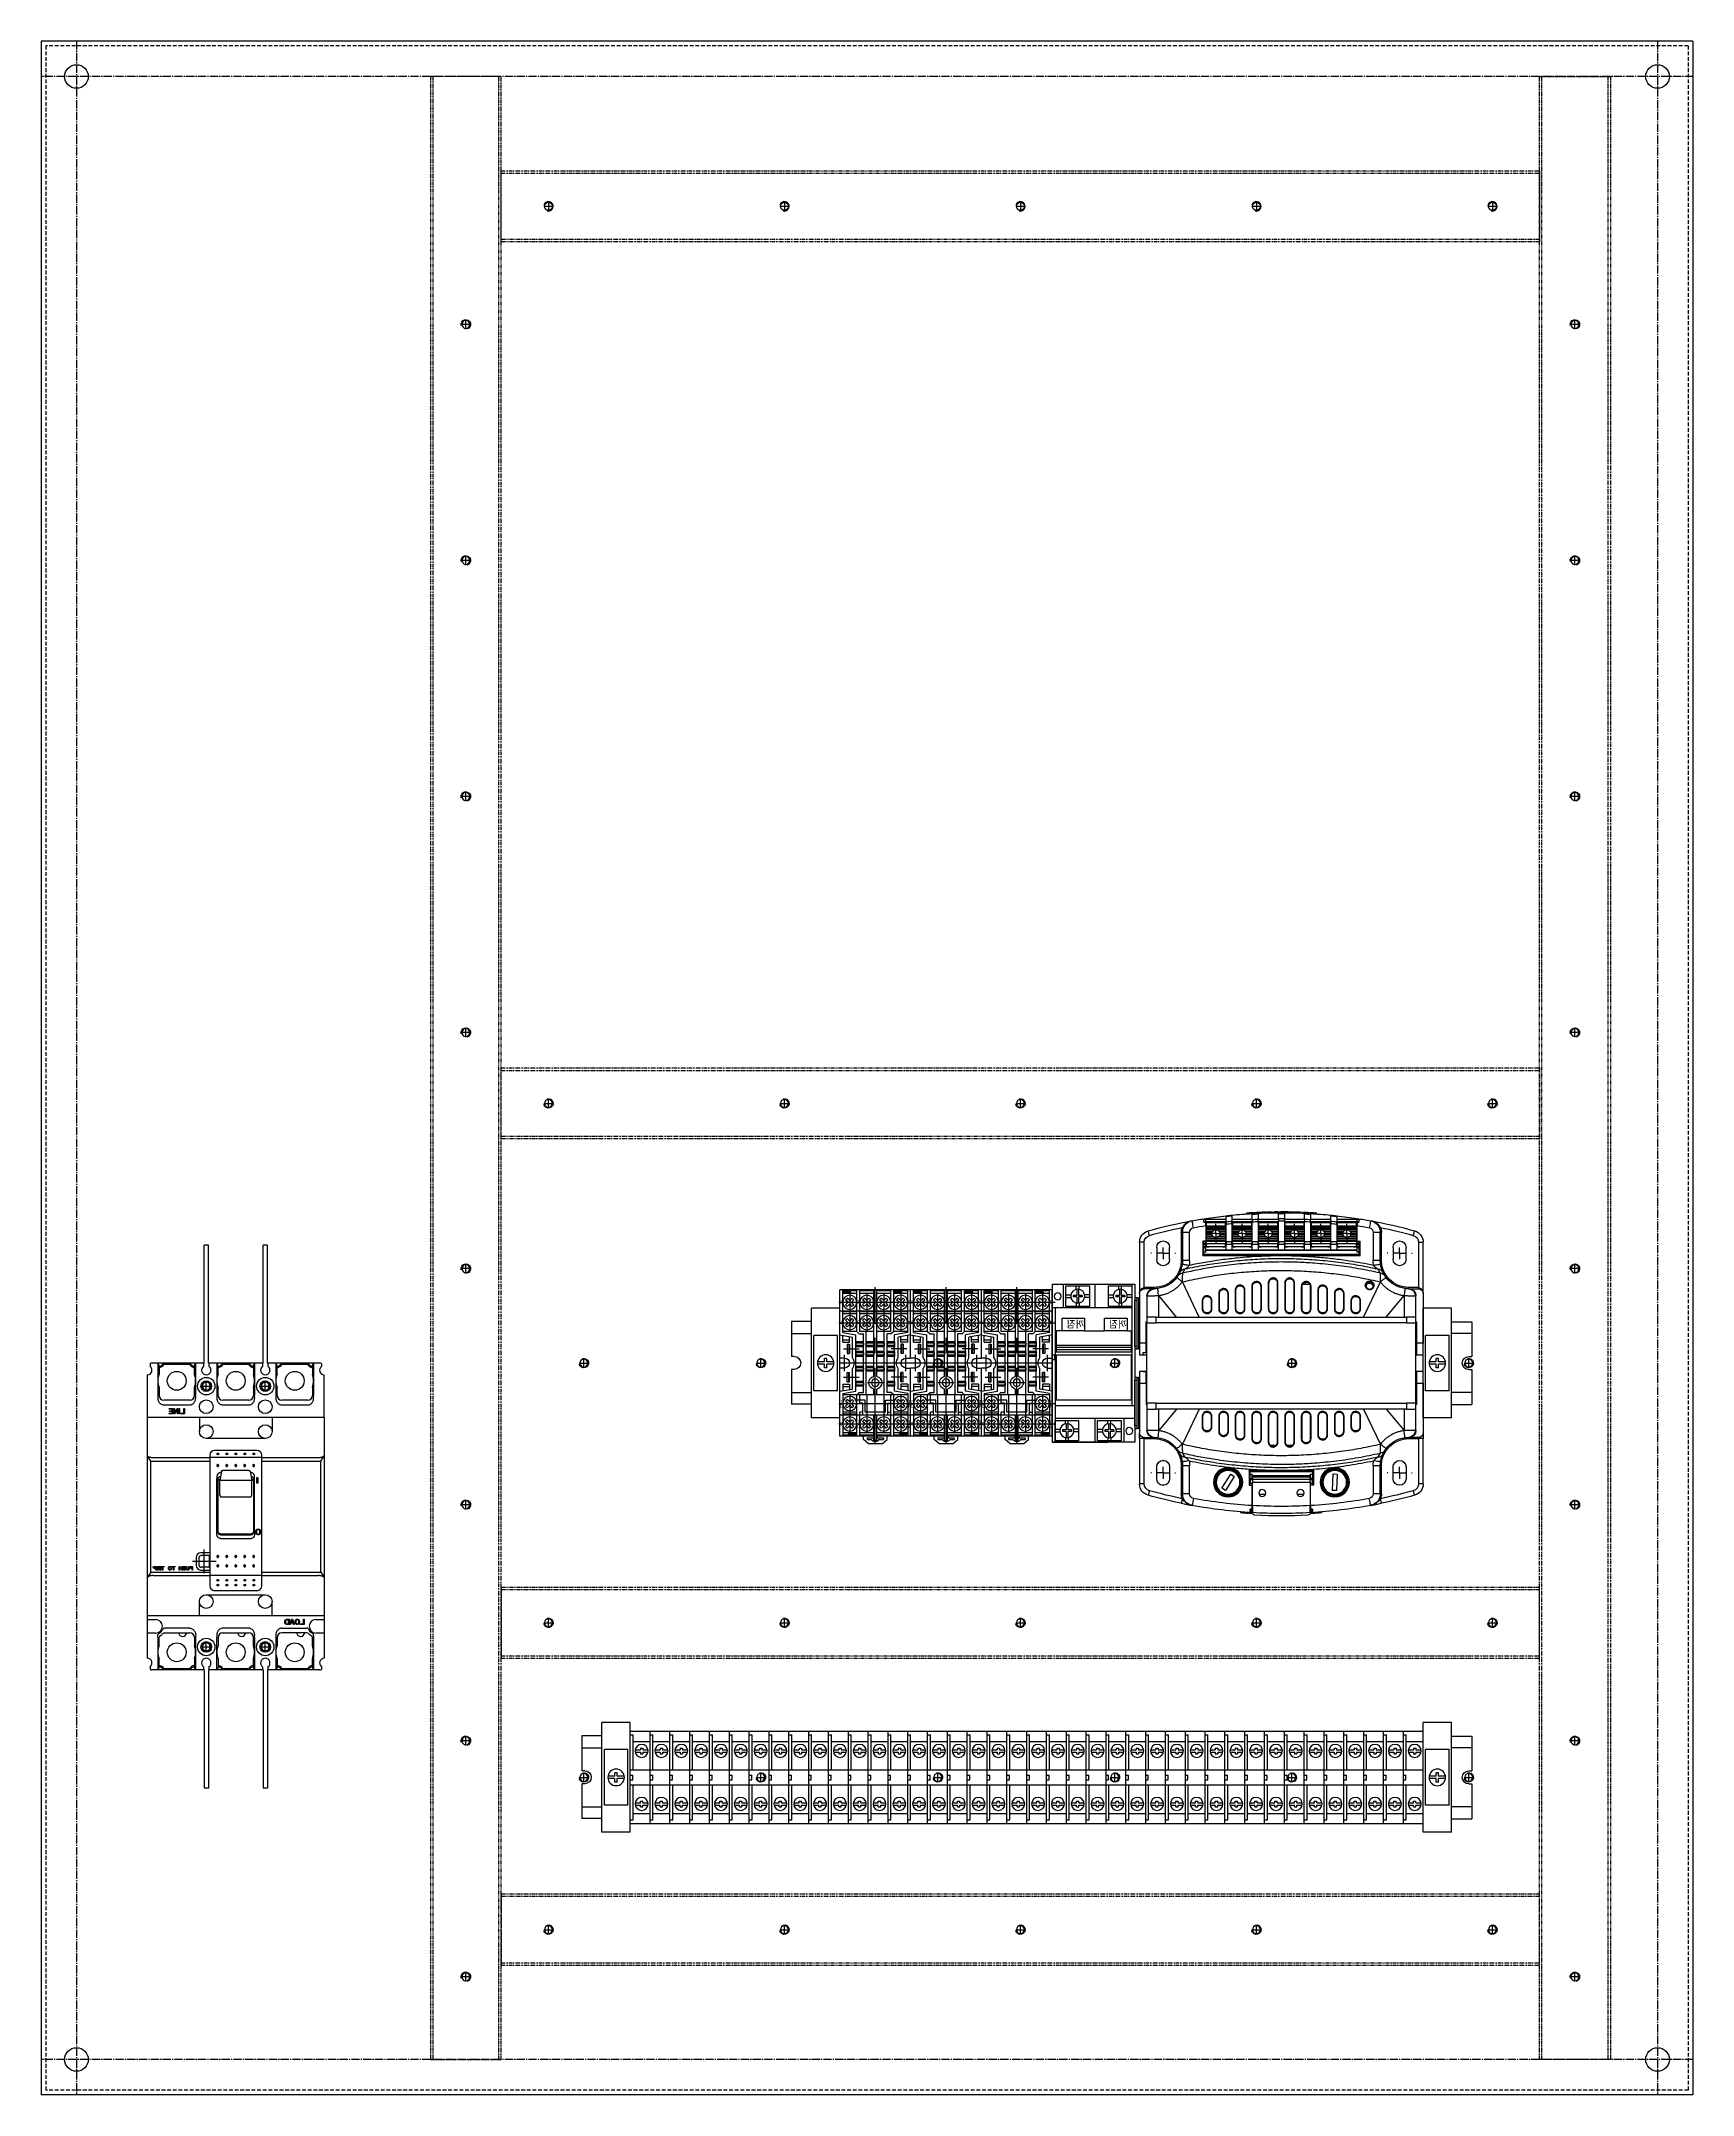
# Model space of a CAD drawing. Header units: inches. Extents: x 12 to 11036, y 8 to 6728.
# Drawn here: x 10336 to 11036, y 4019 to 4889 of the extents above; entities that cross this region are included whole.
import ezdxf

# ---------------------------------------------------------------- set-up
doc = ezdxf.new("R2010")
doc.units = ezdxf.units.IN
doc.header["$MEASUREMENT"] = 0
for name, pattern in [('CENTER', [50.8, 31.75, -6.35, 6.35, -6.35]), ('CENTER1', [10, 7, -1, 1, -1]), ('HIDDEN', [9.525, 6.35, -3.175]), ('HIDDEN2', [4.7625, 3.175, -1.5875]), ('PHANTOM2', [31.75, 15.875, -3.175, 3.175, -3.175, 3.175, -3.175])]:
    doc.linetypes.add(name, pattern=pattern)
for name, color, linetype in [('$AUDIT_BAD_LAYER2', 7, 'Continuous'), ('01치수', 1, 'Continuous'), ('barrier', 6, 'PHANTOM2'), ('CE', 7, 'HIDDEN'), ('CEN', 1, 'CENTER'), ('CENTER', 1, 'CENTER'), ('di', 2, 'Continuous'), ('MCCB', 3, 'Continuous'), ('THIN', 3, 'Continuous')]:
    doc.layers.add(name, color=color, linetype=linetype)
doc.styles.add('HAN', font='')
doc.styles.add('SWISSB', font='swiss.ttf', dxfattribs={"width": 0.8, "height": 2.5})
doc.styles.get('HAN').set_extended_font_data('GulimChe')

# ---------------------------------------------------------------- blocks, each defined once
blk = doc.blocks.new('FGHFJFYJYGJGKJGJ')
at = {"color": 0, "ltscale": 10}
for p, q in [((-21894.3, 35408.81), (-21894.3, 35447.81)), ((-21894.3, 35447.81), (-21885.9, 35447.81)), ((-21894.3, 35408.81), (-21894.3, 35447.81)), ((-21887.1, 35431.51), (-21887.1, 35446.31)), ((-21885.9, 35446.31), (-21887.1, 35446.31)), ((-21885.9, 35408.81), (-21885.9, 35447.81)), ((-21885.9, 35408.81), (-21885.9, 35447.81)), ((-21887.1, 35443.56), (-21894.3, 35443.56)), ((-21891.2, 35440.03), (-21893.4, 35440.03)), ((-21891.2, 35439.03), (-21893.4, 35439.03)), ((-21890.2, 35440.73), (-21891.2, 35440.73)), ((-21891.2, 35440.73), (-21891.2, 35440.03)), ((-21891.2, 35439.03), (-21891.2, 35438.33)), ((-21890.2, 35438.33), (-21891.2, 35438.33)), ((-21890.2, 35440.73), (-21890.2, 35440.03)), ((-21887.99, 35440.03), (-21890.2, 35440.03)), ((-21890.2, 35439.03), (-21890.2, 35438.33)), ((-21887.99, 35439.03), (-21890.2, 35439.03)), ((-21885.9, 35431.51), (-21894.3, 35431.51)), ((-21885.9, 35429.31), (-21887, 35429.31)), ((-21887, 35427.31), (-21887, 35429.31)), ((-21885.9, 35427.31), (-21887, 35427.31)), ((-21885.9, 35425.11), (-21894.3, 35425.11)), ((-21891.2, 35417.58), (-21891.2, 35418.28)), ((-21890.2, 35418.28), (-21891.2, 35418.28)), ((-21890.2, 35417.58), (-21890.2, 35418.28)), ((-21887.1, 35410.31), (-21887.1, 35425.11)), ((-21887.1, 35413.06), (-21894.3, 35413.06)), ((-21891.2, 35417.58), (-21893.4, 35417.58)), ((-21891.2, 35416.58), (-21893.4, 35416.58)), ((-21891.2, 35415.88), (-21891.2, 35416.58)), ((-21890.2, 35415.88), (-21891.2, 35415.88)), ((-21887.99, 35417.58), (-21890.2, 35417.58)), ((-21887.99, 35416.58), (-21890.2, 35416.58)), ((-21890.2, 35415.88), (-21890.2, 35416.58)), ((-21885.9, 35410.31), (-21887.1, 35410.31)), ((-21885.9, 35408.81), (-21894.3, 35408.81))]:
    blk.add_line(p, q, dxfattribs=at)
for centre in [(-21890.7, 35439.53), (-21890.7, 35417.08)]:
    blk.add_circle(centre, 2.75, dxfattribs=at)
blk = doc.blocks.new('gdsgssdfgdfgdgfdgdsggddg')
at = {"layer": '$AUDIT_BAD_LAYER2', "color": 0, "linetype": 'Continuous'}
for p, q in [((448.52, 202.84), (448.52, 249.34)), ((448.52, 249.34), (460.52, 249.34)), ((460.52, 202.84), (460.52, 249.34)), ((460.52, 245.59), (460.52, 248.59)), ((449.52, 214.34), (449.52, 237.84)), ((449.52, 237.84), (459.52, 237.84)), ((459.52, 214.34), (459.52, 237.84)), ((451.05, 226.59), (454.02, 226.59)), ((454.02, 228.09), (455.02, 228.09)), ((454.02, 226.59), (454.02, 228.09)), ((455.02, 226.59), (455.02, 228.09)), ((455.02, 226.59), (457.98, 226.59)), ((451.05, 225.59), (454.02, 225.59)), ((454.02, 224.09), (454.02, 225.59)), ((454.02, 224.09), (455.02, 224.09)), ((455.02, 225.59), (457.98, 225.59)), ((455.02, 224.09), (455.02, 225.59)), ((449.52, 214.34), (459.52, 214.34)), ((448.52, 202.84), (460.52, 202.84))]:
    blk.add_line(p, q, dxfattribs=at)
blk.add_circle((454.52, 226.09), 3.5, dxfattribs=at)
at = {"color": 0, "linetype": 'Continuous'}
for p, q in [((448.52, 243.59), (439.97, 243.59)), ((439.97, 243.59), (439.97, 228.84)), ((439.97, 238.59), (448.52, 238.59)), ((441.22, 228.84), (439.97, 228.84)), ((439.97, 223.34), (439.97, 208.59)), ((441.22, 223.34), (439.97, 223.34)), ((439.97, 213.59), (448.52, 213.59)), ((448.52, 208.59), (439.97, 208.59))]:
    blk.add_line(p, q, dxfattribs=at)
blk.add_arc((441.22, 226.09), 2.75, 270, 90, dxfattribs=at)
blk = doc.blocks.new('dgdfgdfhgfh')
at = {"layer": '$AUDIT_BAD_LAYER2', "color": 0, "linetype": 'Continuous'}
for p, q in [((745.99, 199.31, 0), (745.99, 245.81, 0)), ((745.99, 245.81, 0), (757.99, 245.81, 0)), ((757.99, 199.31, 0), (757.99, 245.81, 0)), ((757.99, 242.06, 0), (757.99, 245.06, 0)), ((745.99, 225.81, 0), (745.99, 240.61, 0)), ((745.99, 225.81, 0), (745.99, 240.61, 0)), ((757.99, 203.06, 0), (757.99, 242.06, 0)), ((746.99, 210.81, 0), (746.99, 234.31, 0)), ((746.99, 234.31, 0), (756.99, 234.31, 0)), ((756.99, 210.81, 0), (756.99, 234.31, 0)), ((745.99, 204.61, 0), (745.99, 219.41, 0)), ((745.99, 204.61, 0), (745.99, 219.41, 0)), ((748.52, 223.06, 0), (751.49, 223.06, 0)), ((748.52, 222.06, 0), (751.49, 222.06, 0)), ((751.49, 224.56, 0), (752.49, 224.56, 0)), ((751.49, 223.06, 0), (751.49, 224.56, 0)), ((751.49, 220.56, 0), (751.49, 222.06, 0)), ((751.49, 220.56, 0), (752.49, 220.56, 0)), ((752.49, 223.06, 0), (752.49, 224.56, 0)), ((752.49, 223.06, 0), (755.45, 223.06, 0)), ((752.49, 222.06, 0), (755.45, 222.06, 0)), ((752.49, 220.56, 0), (752.49, 222.06, 0)), ((746.99, 210.81, 0), (756.99, 210.81, 0)), ((745.99, 199.31, 0), (757.99, 199.31, 0))]:
    blk.add_line(p, q, dxfattribs=at)
blk.add_circle((751.99, 222.56, 0), 3.5, dxfattribs=at)
at = {"color": 0, "linetype": 'Continuous'}
for p, q in [((757.99, 240.11, 0), (766.54, 240.11, 0)), ((766.54, 235.11, 0), (757.99, 235.11, 0)), ((766.54, 240.11, 0), (766.54, 225.36, 0)), ((765.29, 225.36, 0), (766.54, 225.36, 0)), ((765.29, 219.86, 0), (766.54, 219.86, 0)), ((766.54, 219.86, 0), (766.54, 205.11, 0)), ((766.54, 210.11, 0), (757.99, 210.11, 0)), ((757.99, 205.11, 0), (766.54, 205.11, 0))]:
    blk.add_line(p, q, dxfattribs=at)
blk.add_arc((765.29, 222.61, 0), 2.75, 90, 270, dxfattribs=at)
blk = doc.blocks.new('A$C39533753')
for p, q in [((-15, 31), (15, 31)), ((-15, 2.1), (-15, 31)), ((-13.8, 12.91), (-13.8, 31)), ((-13.8, 30.6), (-7.8, 30.6)), ((-13.8, 29.5), (-7.8, 29.5)), ((-12.57, 26.84), (-11.86, 27.54)), ((-11.51, 25.77), (-12.57, 26.84)), ((-10.8, 26.48), (-11.86, 27.54)), ((-11.3, 30), (-7.8, 30)), ((-11.3, 29.5), (-11.3, 30)), ((-10.8, 26.48), (-9.74, 27.54)), ((-10.09, 25.77), (-9.03, 26.84)), ((-9.03, 26.84), (-9.74, 27.54)), ((-7.8, 13.4), (-7.8, 31)), ((-6.6, 13.4), (-6.6, 31)), ((-6.6, 30.6), (-0.6, 30.6)), ((-6.6, 29.5), (-0.6, 29.5)), ((-5.37, 26.84), (-4.66, 27.54)), ((-4.31, 25.77), (-5.37, 26.84)), ((-3.6, 26.48), (-4.66, 27.54)), ((-3.6, 26.48), (-2.54, 27.54)), ((-2.89, 25.77), (-1.83, 26.84)), ((-1.83, 26.84), (-2.54, 27.54)), ((-0.6, -5.62), (-0.6, 31)), ((0.6, -5.62), (0.6, 31)), ((0.6, 30.6), (6.6, 30.6)), ((0.6, 29.5), (6.6, 29.5)), ((1.83, 26.84), (2.54, 27.54)), ((2.89, 25.77), (1.83, 26.84)), ((3.6, 26.48), (2.54, 27.54)), ((3.6, 26.48), (4.66, 27.54)), ((4.31, 25.77), (5.37, 26.84)), ((5.37, 26.84), (4.66, 27.54)), ((6.6, 13.4), (6.6, 31)), ((7.8, 13.4), (7.8, 31)), ((7.8, 30.6), (13.8, 30.6)), ((7.8, 29.5), (13.8, 29.5)), ((9.03, 26.84), (9.74, 27.54)), ((10.09, 25.77), (9.03, 26.84)), ((10.8, 26.48), (9.74, 27.54)), ((10.3, 30), (13.8, 30)), ((10.3, 29.5), (10.3, 30)), ((10.8, 26.48), (11.86, 27.54)), ((11.51, 25.77), (12.57, 26.84)), ((12.57, 26.84), (11.86, 27.54)), ((13.8, 12.91), (13.8, 31)), ((15, 2.1), (15, 31)), ((-15, 22.05), (15, 22.05)), ((-13.8, 21.65), (-7.8, 21.65)), ((-13.8, 20.85), (-7.8, 20.85)), ((-12.57, 24.71), (-11.51, 25.77)), ((-11.86, 24.01), (-12.57, 24.71)), ((-12.57, 18.19), (-11.86, 18.89)), ((-11.51, 17.12), (-12.57, 18.19)), ((-11.86, 24.01), (-10.8, 25.07)), ((-10.8, 17.83), (-11.86, 18.89)), ((-9.74, 24.01), (-10.8, 25.07)), ((-10.8, 17.83), (-9.74, 18.89)), ((-9.03, 24.71), (-10.09, 25.77)), ((-10.09, 17.12), (-9.03, 18.19)), ((-9.74, 24.01), (-9.03, 24.71)), ((-9.03, 18.19), (-9.74, 18.89)), ((-6.6, 21.65), (-0.6, 21.65)), ((-6.6, 20.85), (-0.6, 20.85)), ((-5.37, 24.71), (-4.31, 25.77)), ((-4.66, 24.01), (-5.37, 24.71)), ((-5.37, 18.19), (-4.66, 18.89)), ((-4.31, 17.12), (-5.37, 18.19)), ((-4.66, 24.01), (-3.6, 25.07)), ((-3.6, 17.83), (-4.66, 18.89)), ((-2.54, 24.01), (-3.6, 25.07)), ((-3.6, 17.83), (-2.54, 18.89)), ((-1.83, 24.71), (-2.89, 25.77)), ((-2.89, 17.12), (-1.83, 18.19)), ((-2.54, 24.01), (-1.83, 24.71)), ((-1.83, 18.19), (-2.54, 18.89)), ((0.6, 21.65), (6.6, 21.65)), ((0.6, 20.85), (6.6, 20.85)), ((1.83, 24.71), (2.89, 25.77)), ((2.54, 24.01), (1.83, 24.71)), ((1.83, 18.19), (2.54, 18.89)), ((2.89, 17.12), (1.83, 18.19)), ((2.54, 24.01), (3.6, 25.07)), ((3.6, 17.83), (2.54, 18.89)), ((4.66, 24.01), (3.6, 25.07)), ((3.6, 17.83), (4.66, 18.89)), ((5.37, 24.71), (4.31, 25.77)), ((4.31, 17.12), (5.37, 18.19)), ((4.66, 24.01), (5.37, 24.71)), ((5.37, 18.19), (4.66, 18.89)), ((7.8, 21.65), (13.8, 21.65)), ((7.8, 20.85), (13.8, 20.85)), ((9.03, 24.71), (10.09, 25.77)), ((9.74, 24.01), (9.03, 24.71)), ((9.03, 18.19), (9.74, 18.89)), ((10.09, 17.12), (9.03, 18.19)), ((9.74, 24.01), (10.8, 25.07)), ((10.8, 17.83), (9.74, 18.89)), ((11.86, 24.01), (10.8, 25.07)), ((10.8, 17.83), (11.86, 18.89)), ((12.57, 24.71), (11.51, 25.77)), ((11.51, 17.12), (12.57, 18.19)), ((11.86, 24.01), (12.57, 24.71)), ((12.57, 18.19), (11.86, 18.89)), ((-15, 11.9), (-9.7, 11)), ((-13.8, 13.4), (-7.8, 13.4)), ((-13.8, 12.91), (-8.2, 11.96)), ((-13.8, 8.9), (-13.8, 11.7)), ((-13.8, 9.9), (-10.85, 9.9)), ((-13.8, 8.9), (-10.85, 8.9)), ((-12.57, 16.06), (-11.51, 17.12)), ((-11.86, 15.36), (-12.57, 16.06)), ((-11.86, 15.36), (-10.8, 16.42)), ((-10.85, 8.9), (-10.85, 11.2)), ((-9.74, 15.36), (-10.8, 16.42)), ((-9.03, 16.06), (-10.09, 17.12)), ((-9.74, 15.36), (-9.03, 16.06)), ((-9.7, 2.26), (-9.7, 11)), ((-8.2, -11.96), (-8.2, 11.96)), ((-8.2, 8.95), (-8.2, 6.95)), ((-8.2, 8.95), (-5, 8.95)), ((-7.8, 13.4), (-6.8, 12.4)), ((-6.8, 12.4), (-5, 12.4)), ((-6.6, 13.4), (-0.6, 13.4)), ((-5.37, 16.06), (-4.31, 17.12)), ((-4.66, 15.36), (-5.37, 16.06)), ((-5, -12.4), (-5, 12.4)), ((-4.66, 15.36), (-3.6, 16.42)), ((-3.8, -13.4), (-3.8, 13.4)), ((-3.8, 8.95), (-0.6, 8.95)), ((-2.54, 15.36), (-3.6, 16.42)), ((-1.83, 16.06), (-2.89, 17.12)), ((-2.54, 15.36), (-1.83, 16.06)), ((-0.6, 6.95), (-0.6, 8.95)), ((0.6, 13.4), (6.6, 13.4)), ((0.6, 8.95), (3.8, 8.95)), ((0.6, 6.95), (0.6, 8.95)), ((1.83, 16.06), (2.89, 17.12)), ((2.54, 15.36), (1.83, 16.06)), ((2.54, 15.36), (3.6, 16.42)), ((4.66, 15.36), (3.6, 16.42)), ((3.8, -13.4), (3.8, 13.4)), ((3.8, 6.95), (3.8, 8.95)), ((5.37, 16.06), (4.31, 17.12)), ((4.66, 15.36), (5.37, 16.06)), ((5, -12.4), (5, 12.4)), ((6.8, 12.4), (5, 12.4)), ((5, 8.95), (8.2, 8.95)), ((5, 6.95), (5, 8.95)), ((7.8, 13.4), (6.8, 12.4)), ((7.8, 13.4), (13.8, 13.4)), ((13.8, 12.91), (8.2, 11.96)), ((8.2, -11.96), (8.2, 11.96)), ((8.2, 6.95), (8.2, 8.95)), ((9.03, 16.06), (10.09, 17.12)), ((9.74, 15.36), (9.03, 16.06)), ((15, 11.9), (9.7, 11)), ((9.7, 2.26), (9.7, 11)), ((9.74, 15.36), (10.8, 16.42)), ((11.86, 15.36), (10.8, 16.42)), ((10.85, 8.9), (10.85, 11.2)), ((13.8, 9.9), (10.85, 9.9)), ((13.8, 8.9), (10.85, 8.9)), ((12.57, 16.06), (11.51, 17.12)), ((11.86, 15.36), (12.57, 16.06)), ((13.8, 8.9), (13.8, 11.7)), ((-13, 2.1), (-15, 2.1)), ((-11.85, 8), (-10.85, 8)), ((-11.85, 8), (-11.85, 4)), ((-11.85, 4), (-10.85, 4)), ((-11.15, 8), (-11.15, 4)), ((-10.85, 8), (-10.85, 4)), ((-8.2, 8.45), (-8.2, 7.45)), ((-8.2, 8.45), (-5, 8.45)), ((-8.2, 7.45), (-5, 7.45)), ((-8.2, 6.95), (-5, 6.95)), ((-8.2, 4.85), (-8.2, 2.85)), ((-8.2, 4.85), (-5, 4.85)), ((-8.2, 4.35), (-8.2, 3.35)), ((-8.2, 4.35), (-5, 4.35)), ((-8.2, 3.35), (-5, 3.35)), ((-8.2, 2.85), (-5, 2.85)), ((-5, 8.45), (-5, 7.45)), ((-5, 2.85), (-5, 4.85)), ((-5, 4.35), (-5, 3.35)), ((-3.8, 8.45), (-0.6, 8.45)), ((-3.8, 8.45), (-3.8, 7.45)), ((-3.8, 7.45), (-0.6, 7.45)), ((-3.8, 6.95), (-0.6, 6.95)), ((-3.8, 4.85), (-0.6, 4.85)), ((-3.8, 2.85), (-3.8, 4.85)), ((-3.8, 4.35), (-0.6, 4.35)), ((-3.8, 4.35), (-3.8, 3.35)), ((-3.8, 3.35), (-0.6, 3.35)), ((-3.8, 2.85), (-0.6, 2.85)), ((-0.6, 8.45), (-0.6, 7.45)), ((-0.6, 2.85), (-0.6, 4.85)), ((-0.6, 4.35), (-0.6, 3.35)), ((0.6, 8.45), (3.8, 8.45)), ((0.6, 8.45), (0.6, 7.45)), ((0.6, 7.45), (3.8, 7.45)), ((0.6, 6.95), (3.8, 6.95)), ((0.6, 4.85), (3.8, 4.85)), ((0.6, 2.85), (0.6, 4.85)), ((0.6, 4.35), (3.8, 4.35)), ((0.6, 4.35), (0.6, 3.35)), ((0.6, 3.35), (3.8, 3.35)), ((0.6, 2.85), (3.8, 2.85)), ((3.8, 8.45), (3.8, 7.45)), ((3.8, 2.85), (3.8, 4.85)), ((3.8, 4.35), (3.8, 3.35)), ((5, 8.45), (8.2, 8.45)), ((5, 8.45), (5, 7.45)), ((5, 7.45), (8.2, 7.45)), ((5, 6.95), (8.2, 6.95)), ((5, 4.85), (8.2, 4.85)), ((5, 2.85), (5, 4.85)), ((5, 4.35), (8.2, 4.35)), ((5, 4.35), (5, 3.35)), ((5, 3.35), (8.2, 3.35)), ((5, 2.85), (8.2, 2.85)), ((8.2, 8.45), (8.2, 7.45)), ((8.2, 2.85), (8.2, 4.85)), ((8.2, 4.35), (8.2, 3.35)), ((10.85, 8), (10.85, 4)), ((11.85, 8), (10.85, 8)), ((11.85, 4), (10.85, 4)), ((11.15, 8), (11.15, 4)), ((11.85, 8), (11.85, 4)), ((13, 2.1), (15, 2.1)), ((-15, -31), (-15, -2.1)), ((-13, -2.1), (-15, -2.1)), ((-11.85, -8), (-11.85, -4)), ((-11.85, -4), (-10.85, -4)), ((-11.85, -8), (-10.85, -8)), ((-11.15, -8), (-11.15, -4)), ((-10.85, -8), (-10.85, -4)), ((-9.7, -11), (-9.7, -2.26)), ((-8.2, -1.45), (-8.2, -3.45)), ((-8.2, -1.45), (-5, -1.45)), ((-8.2, -1.95), (-8.2, -2.95)), ((-8.2, -1.95), (-5, -1.95)), ((-8.2, -2.95), (-5, -2.95)), ((-8.2, -3.45), (-5, -3.45)), ((-8.2, -7.8), (-8.2, -9.8)), ((-8.2, -7.8), (-5, -7.8)), ((-8.2, -8.3), (-8.2, -9.3)), ((-8.2, -8.3), (-5, -8.3)), ((-5, -3.45), (-5, -1.45)), ((-5, -1.95), (-5, -2.95)), ((-5, -9.8), (-5, -7.8)), ((-5, -8.3), (-5, -9.3)), ((-3.8, -1.45), (-0.6, -1.45)), ((-3.8, -3.45), (-3.8, -1.45)), ((-3.8, -1.95), (-0.6, -1.95)), ((-3.8, -1.95), (-3.8, -2.95)), ((-3.8, -2.95), (-0.6, -2.95)), ((-3.8, -3.45), (-0.6, -3.45)), ((-0.6, -3.45), (-0.6, -1.45)), ((-0.6, -1.95), (-0.6, -2.95)), ((0.6, -1.45), (3.8, -1.45)), ((0.6, -3.45), (0.6, -1.45)), ((0.6, -1.95), (3.8, -1.95)), ((0.6, -1.95), (0.6, -2.95)), ((0.6, -2.95), (3.8, -2.95)), ((0.6, -3.45), (3.8, -3.45)), ((3.8, -3.45), (3.8, -1.45)), ((3.8, -1.95), (3.8, -2.95)), ((5, -1.45), (8.2, -1.45)), ((5, -3.45), (5, -1.45)), ((5, -1.95), (8.2, -1.95)), ((5, -1.95), (5, -2.95)), ((5, -2.95), (8.2, -2.95)), ((5, -3.45), (8.2, -3.45)), ((5, -7.8), (8.2, -7.8)), ((5, -9.8), (5, -7.8)), ((5, -8.3), (8.2, -8.3)), ((5, -8.3), (5, -9.3)), ((8.2, -3.45), (8.2, -1.45)), ((8.2, -1.95), (8.2, -2.95)), ((8.2, -9.8), (8.2, -7.8)), ((8.2, -8.3), (8.2, -9.3)), ((9.7, -11), (9.7, -2.26)), ((10.85, -8), (10.85, -4)), ((11.85, -4), (10.85, -4)), ((11.85, -8), (10.85, -8)), ((11.15, -8), (11.15, -4)), ((11.85, -8), (11.85, -4)), ((13, -2.1), (15, -2.1)), ((15, -31), (15, -2.1)), ((-15, -11.9), (-9.7, -11)), ((-13.8, -8.9), (-10.85, -8.9)), ((-13.8, -8.9), (-13.8, -11.7)), ((-13.8, -9.9), (-10.85, -9.9)), ((-13.8, -12.91), (-8.2, -11.96)), ((-13.8, -12.91), (-13.8, -31)), ((-13.8, -13.4), (13.8, -13.4)), ((-12.57, -16.06), (-11.86, -15.36)), ((-11.51, -17.12), (-12.57, -16.06)), ((-12.57, -18.19), (-11.51, -17.12)), ((-10.8, -16.42), (-11.86, -15.36)), ((-10.85, -8.9), (-10.85, -11.2)), ((-10.8, -16.42), (-9.74, -15.36)), ((-10.09, -17.12), (-9.03, -16.06)), ((-9.03, -18.19), (-10.09, -17.12)), ((-9.03, -16.06), (-9.74, -15.36)), ((-8.2, -9.3), (-5, -9.3)), ((-8.2, -9.8), (-5, -9.8)), ((-7.8, -13.4), (-6.8, -12.4)), ((-7.8, -31), (-7.8, -13.4)), ((-4.3, -15.75), (-7.8, -15.75)), ((-6.8, -12.4), (-5, -12.4)), ((-6.6, -31), (-6.6, -13.4)), ((-5.3, -16.95), (-6.6, -16.95)), ((-5.3, -22.05), (-5.3, -16.95)), ((-4.3, -20.85), (-4.3, -15.75)), ((-0.6, -13.4), (-0.6, -10.98)), ((0.6, -13.4), (0.6, -10.98)), ((4.3, -15.75), (7.8, -15.75)), ((4.3, -20.85), (4.3, -15.75)), ((5, -9.3), (8.2, -9.3)), ((5, -9.8), (8.2, -9.8)), ((6.8, -12.4), (5, -12.4)), ((5.3, -22.05), (5.3, -16.95)), ((5.3, -16.95), (6.6, -16.95)), ((6.6, -16.95), (6.6, -13.4)), ((7.8, -13.4), (6.8, -12.4)), ((7.8, -31), (7.8, -13.4)), ((13.8, -12.91), (8.2, -11.96)), ((9.03, -16.06), (9.74, -15.36)), ((10.09, -17.12), (9.03, -16.06)), ((9.03, -18.19), (10.09, -17.12)), ((15, -11.9), (9.7, -11)), ((10.8, -16.42), (9.74, -15.36)), ((10.8, -16.42), (11.86, -15.36)), ((13.8, -8.9), (10.85, -8.9)), ((10.85, -8.9), (10.85, -11.2)), ((13.8, -9.9), (10.85, -9.9)), ((11.51, -17.12), (12.57, -16.06)), ((12.57, -18.19), (11.51, -17.12)), ((12.57, -16.06), (11.86, -15.36)), ((13.8, -8.9), (13.8, -11.7)), ((13.8, -12.91), (13.8, -31)), ((-15, -22.05), (15, -22.05)), ((-13.8, -20.85), (-7.8, -20.85)), ((-13.8, -21.65), (-7.8, -21.65)), ((-11.86, -18.89), (-12.57, -18.19)), ((-12.57, -24.71), (-11.86, -24.01)), ((-11.51, -25.78), (-12.57, -24.71)), ((-12.57, -26.84), (-11.51, -25.78)), ((-11.86, -18.89), (-10.8, -17.83)), ((-10.8, -25.07), (-11.86, -24.01)), ((-9.74, -18.89), (-10.8, -17.83)), ((-10.8, -25.07), (-9.74, -24.01)), ((-10.09, -25.78), (-9.03, -24.71)), ((-9.03, -26.84), (-10.09, -25.78)), ((-9.74, -18.89), (-9.03, -18.19)), ((-9.03, -24.71), (-9.74, -24.01)), ((-5.3, -20.85), (-6.6, -20.85)), ((-5.37, -24.71), (-4.66, -24.01)), ((-4.31, -25.78), (-5.37, -24.71)), ((-5.37, -26.84), (-4.31, -25.78)), ((-3.6, -25.07), (-4.66, -24.01)), ((-4.3, -20.85), (4.3, -20.85)), ((-3.6, -25.07), (-2.54, -24.01)), ((-2.89, -25.78), (-1.83, -24.71)), ((-1.83, -26.84), (-2.89, -25.78)), ((-1.83, -24.71), (-2.54, -24.01)), ((-0.6, -33), (-0.6, -22.05)), ((0.6, -33), (0.6, -22.05)), ((1.83, -24.71), (2.54, -24.01)), ((2.89, -25.78), (1.83, -24.71)), ((1.83, -26.84), (2.89, -25.78)), ((3.6, -25.07), (2.54, -24.01)), ((3.6, -25.07), (4.66, -24.01)), ((4.31, -25.78), (5.37, -24.71)), ((5.37, -26.84), (4.31, -25.78)), ((5.37, -24.71), (4.66, -24.01)), ((5.3, -20.85), (6.6, -20.85)), ((6.6, -31), (6.6, -20.85)), ((7.8, -20.85), (13.8, -20.85)), ((7.8, -21.65), (13.8, -21.65)), ((9.74, -18.89), (9.03, -18.19)), ((9.03, -24.71), (9.74, -24.01)), ((10.09, -25.78), (9.03, -24.71)), ((9.03, -26.84), (10.09, -25.78)), ((9.74, -18.89), (10.8, -17.83)), ((10.8, -25.07), (9.74, -24.01)), ((11.86, -18.89), (10.8, -17.83)), ((10.8, -25.07), (11.86, -24.01)), ((11.51, -25.78), (12.57, -24.71)), ((12.57, -26.84), (11.51, -25.78)), ((11.86, -18.89), (12.57, -18.19)), ((12.57, -24.71), (11.86, -24.01)), ((-15, -31), (-0.6, -31)), ((-13.8, -29.5), (-7.8, -29.5)), ((-13.8, -30), (-10.3, -30)), ((-13.8, -30.6), (-7.8, -30.6)), ((-11.86, -27.54), (-12.57, -26.84)), ((-11.86, -27.54), (-10.8, -26.48)), ((-9.74, -27.54), (-10.8, -26.48)), ((-10.3, -29.5), (-10.3, -30)), ((-9.74, -27.54), (-9.03, -26.84)), ((-6.6, -29.5), (-0.6, -29.5)), ((-6.6, -30.6), (-0.6, -30.6)), ((-4.66, -27.54), (-5.37, -26.84)), ((-5, -32.3), (-5, -31)), ((-3, -34), (-5, -32.3)), ((-4.66, -27.54), (-3.6, -26.48)), ((-2.54, -27.54), (-3.6, -26.48)), ((-3.5, -31.6), (-3.5, -32.3)), ((-0.8, -31.6), (-3.5, -31.6)), ((-1.73, -32.3), (-3.5, -32.3)), ((3, -34), (-3, -34)), ((-2.54, -27.54), (-1.83, -26.84)), ((-0.8, -31), (-0.8, -31.6)), ((-0.6, -33), (0.6, -33)), ((0.6, -29.5), (6.6, -29.5)), ((0.6, -30.6), (6.6, -30.6)), ((0.6, -31), (15, -31)), ((0.8, -31), (0.8, -31.6)), ((3.5, -31.6), (0.8, -31.6)), ((3.5, -32.3), (1.73, -32.3)), ((2.54, -27.54), (1.83, -26.84)), ((2.54, -27.54), (3.6, -26.48)), ((3, -34), (5, -32.3)), ((3.5, -31.6), (3.5, -32.3)), ((4.66, -27.54), (3.6, -26.48)), ((4.66, -27.54), (5.37, -26.84)), ((5, -32.3), (5, -31)), ((7.8, -29.5), (13.8, -29.5)), ((7.8, -30), (11.3, -30)), ((7.8, -30.6), (13.8, -30.6)), ((9.74, -27.54), (9.03, -26.84)), ((9.74, -27.54), (10.8, -26.48)), ((11.86, -27.54), (10.8, -26.48)), ((11.3, -29.5), (11.3, -30)), ((11.86, -27.54), (12.57, -26.84))]:
    blk.add_line(p, q)
for centre, radius in [((-10.8, 25.77), 3), ((-3.6, 25.77), 3), ((3.6, 25.77), 3), ((10.8, 25.77), 3), ((-10.8, 17.12), 3), ((-3.6, 17.12), 3), ((3.6, 17.12), 3), ((10.8, 17.12), 3), ((0, -8.3), 1.6), ((-10.8, -17.12), 3), ((10.8, -17.12), 3), ((-10.8, -25.78), 3), ((-3.6, -25.78), 3), ((3.6, -25.78), 3), ((10.8, -25.78), 3)]:
    blk.add_circle(centre, radius)
for centre, radius, start, end in [((-13, 0), 2.1, 270, 90), ((-13, 0), 4, 325.58849, 34.41151), ((13, 0), 4, 145.58849, 214.41151), ((13, 0), 2.1, 90, 270), ((0, -8.3), 2.75, 102.60226, 257.39774), ((0, -8.3), 2.75, 282.60226, 77.39774), ((0, -31.3), 2, 210, 330)]:
    blk.add_arc(centre, radius, start, end)
at = {"layer": 'CEN', "ltscale": 0.5}
for p, q in [((-10.8, 29.7), (-10.8, 11.85)), ((-3.6, 29.7), (-3.6, 11.85)), ((3.6, 29.7), (3.6, 11.85)), ((10.8, 29.7), (10.8, 11.85)), ((-10.8, -13.2), (-10.8, -31.05)), ((-3.6, -13.2), (-3.6, -31.05)), ((3.6, -13.2), (3.6, -31.05)), ((10.8, -13.2), (10.8, -31.05))]:
    blk.add_line(p, q, dxfattribs=at)
at = {"layer": 'CEN'}
for p, q in [((0, -33.79), (0, 32.12)), ((15.49, 25.77), (-16.24, 25.77)), ((15.49, 17.12), (-16.24, 17.12)), ((-15.24, 0), (15.24, 0)), ((-13.41, 6), (-6.81, 6)), ((-13, -3.47), (-13, 3.47)), ((13.41, 6), (6.81, 6)), ((13, -3.47), (13, 3.47)), ((-13.41, -6), (-6.81, -6)), ((-3.35, -8.3), (3.35, -8.3)), ((13.41, -6), (6.81, -6)), ((15.49, -17.12), (-16.24, -17.12)), ((15.49, -25.78), (-16.24, -25.78))]:
    blk.add_line(p, q, dxfattribs=at)
at = {"char_height": 1.5, "attachment_point": 5, "style": 'SWISSB'}
for s, insert in [('8', (-14.42, 25.89)), ('7', (-0.02, 25.89)), ('6', (7.18, 25.89)), ('5', (14.38, 25.89)), ('4', (-14.42, 17.24)), ('3', (-0.02, 17.24)), ('2', (7.18, 17.24)), ('1', (14.38, 17.24)), ('1', (-14.42, -16.33)), ('3', (14.42, -18.17)), ('1', (14.42, -16.33)), ('4', (-14.42, -18.17)), ('2', (-14.42, -26.82)), ('1', (-14.42, -24.98)), ('1', (-0.02, -24.98)), ('1', (-0.02, -26.82)), ('0', (7.18, -26.82)), ('1', (7.18, -24.98)), ('9', (14.38, -25.66))]:
    blk.add_mtext(s, dxfattribs=dict(at, insert=insert))
blk = doc.blocks.new('DFGSDHFDHGSH')
at = {"color": 0, "ltscale": 10}
for p, q in [((-22071.33, 35307.47), (-22071.33, 35240.47)), ((-22071.33, 35307.47), (-22071.33, 35240.47)), ((-22036.33, 35307.47), (-22071.33, 35307.47)), ((-22071.33, 35307.47), (-22071.33, 35240.47)), ((-22071.33, 35307.47), (-22071.33, 35240.47)), ((-22070.12, 35307.47), (-22070.12, 35255.88)), ((-22070.12, 35306.71), (-22070.12, 35297.98)), ((-22060.14, 35306.71), (-22070.12, 35306.71)), ((-22065.73, 35305.25), (-22065.73, 35306.71)), ((-22065.48, 35305.29), (-22065.48, 35302.67)), ((-22064.8, 35305.29), (-22064.8, 35302.67)), ((-22064.5, 35305.23), (-22064.5, 35306.71)), ((-22060.14, 35297.98), (-22060.14, 35306.71)), ((-22054.33, 35307.47), (-22054.33, 35297.47)), ((-22052.12, 35306.71), (-22052.12, 35297.98)), ((-22042.14, 35306.71), (-22052.12, 35306.71)), ((-22047.73, 35305.25), (-22047.73, 35306.71)), ((-22047.48, 35305.29), (-22047.48, 35302.67)), ((-22046.8, 35305.29), (-22046.8, 35302.67)), ((-22046.5, 35305.23), (-22046.5, 35306.71)), ((-22042.14, 35297.98), (-22042.14, 35306.71)), ((-22041, 35307.47), (-22041, 35297.47)), ((-22036.33, 35307.47), (-22036.33, 35240.47)), ((-22070.12, 35302.93), (-22068.04, 35302.93)), ((-22070.12, 35301.79), (-22068.05, 35301.79)), ((-22070.12, 35297.98), (-22060.14, 35297.98)), ((-22036.33, 35297.47), (-22070.12, 35297.47)), ((-22067.02, 35302.67), (-22065.48, 35302.67)), ((-22067.02, 35302.67), (-22067.02, 35302.02)), ((-22067.02, 35302.02), (-22065.48, 35302.02)), ((-22065.73, 35299.44), (-22065.73, 35297.98)), ((-22065.48, 35302.02), (-22065.48, 35299.4)), ((-22064.8, 35302.67), (-22063.26, 35302.67)), ((-22064.8, 35302.02), (-22064.8, 35299.4)), ((-22064.8, 35302.02), (-22063.26, 35302.02)), ((-22064.5, 35299.45), (-22064.5, 35297.98)), ((-22063.26, 35302.67), (-22063.26, 35302.02)), ((-22060.14, 35302.93), (-22062.24, 35302.93)), ((-22060.14, 35301.79), (-22062.23, 35301.79)), ((-22052.12, 35302.93), (-22050.04, 35302.93)), ((-22052.12, 35301.79), (-22050.05, 35301.79)), ((-22052.12, 35297.98), (-22042.14, 35297.98)), ((-22049.02, 35302.67), (-22049.02, 35302.02)), ((-22049.02, 35302.67), (-22047.48, 35302.67)), ((-22049.02, 35302.02), (-22047.48, 35302.02)), ((-22047.73, 35299.44), (-22047.73, 35297.98)), ((-22047.48, 35302.02), (-22047.48, 35299.4)), ((-22046.8, 35302.67), (-22045.26, 35302.67)), ((-22046.8, 35302.02), (-22046.8, 35299.4)), ((-22046.8, 35302.02), (-22045.26, 35302.02)), ((-22046.5, 35299.45), (-22046.5, 35297.98)), ((-22045.26, 35302.67), (-22045.26, 35302.02)), ((-22042.14, 35302.93), (-22044.24, 35302.93)), ((-22042.14, 35301.79), (-22044.23, 35301.79)), ((-22037.53, 35297.47), (-22037.53, 35240.47)), ((-22036.33, 35256.95), (-22036.33, 35295.95)), ((-22068.05, 35287.66), (-22069.72, 35287.66)), ((-22069.72, 35287.66), (-22069.72, 35278.79)), ((-22050.05, 35287.66), (-22058.53, 35287.66)), ((-22040.53, 35287.66), (-22037.94, 35287.66)), ((-22037.94, 35287.66), (-22037.94, 35278.79)), ((-22037.94, 35281.6), (-22069.72, 35281.6)), ((-22037.94, 35280.67), (-22069.72, 35280.67)), ((-22037.94, 35279.73), (-22069.72, 35279.73)), ((-22037.94, 35278.79), (-22069.72, 35278.79)), ((-22036.33, 35277.45), (-22037.43, 35277.45)), ((-22037.43, 35275.45), (-22037.43, 35277.45)), ((-22036.33, 35275.45), (-22037.43, 35275.45)), ((-22071.33, 35255.88), (-22037.53, 35255.88)), ((-22071.33, 35250.47), (-22037.53, 35250.47)), ((-22066.66, 35250.47), (-22066.66, 35240.47)), ((-22055.53, 35249.71), (-22065.52, 35249.71)), ((-22065.52, 35249.71), (-22065.52, 35240.98)), ((-22065.52, 35245.93), (-22063.44, 35245.93)), ((-22065.52, 35244.79), (-22063.45, 35244.79)), ((-22062.42, 35245.67), (-22062.42, 35245.02)), ((-22062.42, 35245.67), (-22060.88, 35245.67)), ((-22062.42, 35245.02), (-22060.88, 35245.02)), ((-22061.13, 35248.25), (-22061.13, 35249.71)), ((-22060.88, 35248.29), (-22060.88, 35245.67)), ((-22060.88, 35245.02), (-22060.88, 35242.4)), ((-22060.2, 35248.29), (-22060.2, 35245.67)), ((-22060.2, 35245.67), (-22058.66, 35245.67)), ((-22060.2, 35245.02), (-22058.66, 35245.02)), ((-22060.2, 35245.02), (-22060.2, 35242.4)), ((-22059.89, 35248.23), (-22059.89, 35249.71)), ((-22058.66, 35245.67), (-22058.66, 35245.02)), ((-22055.53, 35245.93), (-22057.64, 35245.93)), ((-22055.53, 35244.79), (-22057.63, 35244.79)), ((-22055.53, 35240.98), (-22055.53, 35249.71)), ((-22054.33, 35250.47), (-22054.33, 35240.47)), ((-22047.52, 35249.71), (-22047.52, 35240.98)), ((-22037.53, 35249.71), (-22047.52, 35249.71)), ((-22047.52, 35245.93), (-22045.44, 35245.93)), ((-22047.52, 35244.79), (-22045.45, 35244.79)), ((-22044.42, 35245.67), (-22044.42, 35245.02)), ((-22044.42, 35245.67), (-22042.88, 35245.67)), ((-22044.42, 35245.02), (-22042.88, 35245.02)), ((-22043.13, 35248.25), (-22043.13, 35249.71)), ((-22042.88, 35248.29), (-22042.88, 35245.67)), ((-22042.88, 35245.02), (-22042.88, 35242.4)), ((-22042.2, 35248.29), (-22042.2, 35245.67)), ((-22042.2, 35245.67), (-22040.66, 35245.67)), ((-22042.2, 35245.02), (-22042.2, 35242.4)), ((-22042.2, 35245.02), (-22040.66, 35245.02)), ((-22041.89, 35248.23), (-22041.89, 35249.71)), ((-22040.66, 35245.67), (-22040.66, 35245.02)), ((-22037.53, 35245.93), (-22039.64, 35245.93)), ((-22037.53, 35244.79), (-22039.63, 35244.79)), ((-22037.53, 35240.98), (-22037.53, 35249.71)), ((-22071.33, 35240.47), (-22036.33, 35240.47)), ((-22065.52, 35240.98), (-22055.53, 35240.98)), ((-22061.13, 35242.44), (-22061.13, 35240.98)), ((-22059.89, 35242.45), (-22059.89, 35240.98)), ((-22036.33, 35240.47), (-22059.89, 35240.47)), ((-22047.52, 35240.98), (-22037.53, 35240.98)), ((-22043.13, 35242.44), (-22043.13, 35240.98)), ((-22041.89, 35242.45), (-22041.89, 35240.98))]:
    blk.add_line(p, q, dxfattribs=at)
for points in [[(-22058.53, 35293.06), (-22068.05, 35293.06), (-22068.05, 35287.66), (-22058.53, 35287.66)], [(-22040.53, 35293.06), (-22050.05, 35293.06), (-22050.05, 35287.66), (-22040.53, 35287.66)], [(-22038.13, 35277.54), (-22069.78, 35277.54), (-22069.78, 35258.29), (-22038.13, 35258.29)]]:
    blk.add_lwpolyline(points, close=True, dxfattribs=at)
for centre, radius in [((-22065.14, 35302.34), 2.96), ((-22047.14, 35302.34), 2.96), ((-22038.66, 35302.25), 1.47), ((-22068.98, 35245.25), 1.47), ((-22060.54, 35245.34), 2.96), ((-22042.54, 35245.34), 2.96)]:
    blk.add_circle(centre, radius, dxfattribs=at)
at = {"color": 0, "ltscale": 10, "style": 'HAN'}
for p in [(-22067.93, 35288.95), (-22049.93, 35288.95)]:
    blk.add_text('꺼짐', height=3, dxfattribs=at).set_placement(p)
blk = doc.blocks.new('SW_CENTERMARKSYMBOL_0')
at = {"layer": '01치수', "color": 0}
for p, q in [((-2.5, 0), (-2.625, 0)), ((0, 0), (-1.25, 0)), ((0, 2.5), (0, 2.625)), ((0, 0), (0, 1.25)), ((0, 0), (0, -1.25)), ((0, 0), (1.25, 0)), ((2.5, 0), (2.625, 0)), ((0, -2.5), (0, -2.625))]:
    blk.add_line(p, q, dxfattribs=at)
blk = doc.blocks.new('SW_CENTERMARKSYMBOL_1')
at = {"layer": '01치수', "color": 0}
for p, q in [((-2.5, 0), (-2.625, 0)), ((0, 0), (-1.25, 0)), ((0, 2.5), (0, 2.625)), ((0, 0), (0, 1.25)), ((0, 0), (0, -1.25)), ((0, 0), (1.25, 0)), ((2.5, 0), (2.625, 0)), ((0, -2.5), (0, -2.625))]:
    blk.add_line(p, q, dxfattribs=at)
blk = doc.blocks.new('SW_CENTERMARKSYMBOL_2')
at = {"layer": '01치수', "color": 0}
for p, q in [((-2.5, 0), (-2.625, 0)), ((0, 0), (-1.25, 0)), ((0, 2.5), (0, 2.625)), ((0, 0), (0, 1.25)), ((0, 0), (0, -1.25)), ((0, 0), (1.25, 0)), ((2.5, 0), (2.625, 0)), ((0, -2.5), (0, -2.625))]:
    blk.add_line(p, q, dxfattribs=at)
blk = doc.blocks.new('SW_CENTERMARKSYMBOL_3')
at = {"layer": '01치수', "color": 0}
for p, q in [((-1.25, 0), (-2.075, 0)), ((0, 0), (-1.25, 0)), ((0, 1.25), (0, 2.075)), ((0, 0), (0, 1.25)), ((0, 0), (0, -1.25)), ((0, 0), (1.25, 0)), ((1.25, 0), (2.075, 0)), ((0, -1.25), (0, -2.075))]:
    blk.add_line(p, q, dxfattribs=at)
blk = doc.blocks.new('SW_CENTERMARKSYMBOL_4')
at = {"layer": '01치수', "color": 0}
for p, q in [((-1.25, 0), (-2.075, 0)), ((0, 0), (-1.25, 0)), ((0, 1.25), (0, 2.075)), ((0, 0), (0, 1.25)), ((0, 0), (0, -1.25)), ((0, 0), (1.25, 0)), ((1.25, 0), (2.075, 0)), ((0, -1.25), (0, -2.075))]:
    blk.add_line(p, q, dxfattribs=at)
blk = doc.blocks.new('SW_CENTERMARKSYMBOL_5')
at = {"layer": '01치수', "color": 0}
for p, q in [((-1.25, 0), (-2.075, 0)), ((0, 0), (-1.25, 0)), ((0, 1.25), (0, 2.075)), ((0, 0), (0, 1.25)), ((0, 0), (0, -1.25)), ((0, 0), (1.25, 0)), ((1.25, 0), (2.075, 0)), ((0, -1.25), (0, -2.075))]:
    blk.add_line(p, q, dxfattribs=at)
blk = doc.blocks.new('SW_CENTERMARKSYMBOL_6')
at = {"layer": '01치수', "color": 0}
for p, q in [((-1.25, 0), (-2.075, 0)), ((0, 0), (-1.25, 0)), ((0, 1.25), (0, 2.075)), ((0, 0), (0, 1.25)), ((0, 0), (0, -1.25)), ((0, 0), (1.25, 0)), ((1.25, 0), (2.075, 0)), ((0, -1.25), (0, -2.075))]:
    blk.add_line(p, q, dxfattribs=at)
blk = doc.blocks.new('SW_CENTERMARKSYMBOL_7')
at = {"layer": '01치수', "color": 0}
for p, q in [((-1.25, 0), (-2.075, 0)), ((0, 0), (-1.25, 0)), ((0, 1.25), (0, 2.075)), ((0, 0), (0, 1.25)), ((0, 0), (0, -1.25)), ((0, 0), (1.25, 0)), ((1.25, 0), (2.075, 0)), ((0, -1.25), (0, -2.075))]:
    blk.add_line(p, q, dxfattribs=at)
blk = doc.blocks.new('SW_CENTERMARKSYMBOL_8')
at = {"layer": '01치수', "color": 0}
for p, q in [((-1.25, 0), (-2.075, 0)), ((0, 0), (-1.25, 0)), ((0, 1.25), (0, 2.075)), ((0, 0), (0, 1.25)), ((0, 0), (0, -1.25)), ((0, 0), (1.25, 0)), ((1.25, 0), (2.075, 0)), ((0, -1.25), (0, -2.075))]:
    blk.add_line(p, q, dxfattribs=at)
blk = doc.blocks.new('SW_CENTERMARKSYMBOL_9')
at = {"layer": '01치수', "color": 0}
for p, q in [((-2.5, 0), (-2.625, 0)), ((0, 0), (-1.25, 0)), ((0, 2.5), (0, 2.625)), ((0, 0), (0, 1.25)), ((0, 0), (0, -1.25)), ((0, 0), (1.25, 0)), ((2.5, 0), (2.625, 0)), ((0, -2.5), (0, -2.625))]:
    blk.add_line(p, q, dxfattribs=at)
blk = doc.blocks.new('A$C114D03CA')
at = {"color": 7, "linetype": 'Continuous', "lineweight": 25}
for p, q in [((-27.67, 64.31), (-27.67, 64.14)), ((-27.67, 63.02), (-27.67, 64.14)), ((-27.67, 63.81), (-19.07, 63.81)), ((-19.07, 63.01), (-27.67, 63.01)), ((-19.07, 62.6), (-27.67, 62.6)), ((-27.67, 61.3), (-27.47, 61.3)), ((-27.67, 54.65), (-27.67, 61.27)), ((-27.47, 61.2), (-27.47, 62.4)), ((-27.47, 62.4), (-19.27, 62.4)), ((-19.27, 61.2), (-27.47, 61.2)), ((-27.47, 61.2), (-27.47, 61)), ((-19.27, 61), (-27.47, 61)), ((-27.47, 61), (-27.47, 60.5)), ((-19.27, 62.4), (-19.27, 61.2)), ((-19.27, 61.3), (-19.07, 61.3)), ((-19.27, 61), (-19.27, 61.2)), ((-19.27, 60.5), (-19.27, 61)), ((-19.07, 65.15), (-19.07, 62.94)), ((-19.07, 61.93), (-19.07, 54.4)), ((-16.57, 63.21), (-16.57, 65.42)), ((-16.57, 63.81), (-7.97, 63.81)), ((-7.97, 63.01), (-16.57, 63.01)), ((-7.97, 62.6), (-16.57, 62.6)), ((-16.57, 54.4), (-16.57, 62.2)), ((-16.57, 61.3), (-16.37, 61.3)), ((-16.37, 62.4), (-8.17, 62.4)), ((-16.37, 61.2), (-16.37, 62.4)), ((-8.17, 61.2), (-16.37, 61.2)), ((-16.37, 61.2), (-16.37, 61)), ((-8.17, 61), (-16.37, 61)), ((-16.37, 61), (-16.37, 60.5)), ((-10.65, 66.23), (-10.67, 66.53)), ((-10.67, 66.53), (-10.63, 66.53)), ((-10.63, 66.53), (-10.42, 66.55)), ((-10.61, 66.23), (-10.63, 66.53)), ((-10.42, 66.55), (-9.19, 66.63)), ((-10.4, 66.25), (-10.42, 66.55)), ((-9.97, 66.58), (-9.46, 66.61)), ((-9.17, 66.33), (-9.19, 66.63)), ((-8.17, 62.4), (-8.17, 61.2)), ((-8.17, 61.3), (-7.97, 61.3)), ((-8.17, 61), (-8.17, 61.2)), ((-8.17, 60.5), (-8.17, 61)), ((-7.97, 66.1), (-7.97, 63.9)), ((-7.97, 62.9), (-7.97, 54.4)), ((-7.54, 66.73), (-6.66, 66.78)), ((-7.52, 66.43), (-7.54, 66.73)), ((-6.66, 66.78), (-5.69, 66.83)), ((-6.65, 66.48), (-6.66, 66.78)), ((-5.69, 66.83), (-4.86, 66.87)), ((-5.68, 66.53), (-5.69, 66.83)), ((-5.47, 64.03), (-5.47, 66.24)), ((-5.47, 63.81), (3.13, 63.81)), ((-5.47, 54.4), (-5.47, 63.03)), ((3.13, 63.01), (-5.47, 63.01)), ((3.13, 62.6), (-5.47, 62.6)), ((-5.47, 61.3), (-5.27, 61.3)), ((-5.27, 61.2), (-5.27, 62.4)), ((-5.27, 62.4), (2.93, 62.4)), ((2.93, 61.2), (-5.27, 61.2)), ((-5.27, 61.2), (-5.27, 61)), ((2.93, 61), (-5.27, 61)), ((-5.27, 61), (-5.27, 60.5)), ((-4.84, 66.57), (-4.86, 66.87)), ((-4.38, 66.89), (-3.49, 66.92)), ((-4.36, 66.59), (-4.38, 66.89)), ((-3.48, 66.62), (-3.49, 66.92)), ((-3.31, 66.93), (-3.29, 66.63)), ((-3.14, 66.93), (-2.8, 66.95)), ((-2.8, 66.95), (-2.19, 66.97)), ((-2.19, 66.97), (-2.03, 66.97)), ((-1.36, 66.99), (-1.35, 66.69)), ((-0.9, 66.7), (-0.91, 67)), ((1.87, 67.05), (2.06, 67.06)), ((2.11, 67.06), (2.86, 67.06)), ((2.35, 67.06), (3.28, 67.07)), ((2.35, 66.76), (2.35, 67.06)), ((2.67, 67.06), (3.03, 67.06)), ((2.81, 67.06), (2.86, 67.06)), ((2.93, 62.4), (2.93, 61.2)), ((2.93, 61.3), (3.13, 61.3)), ((2.93, 61), (2.93, 61.2)), ((2.93, 60.5), (2.93, 61)), ((3.13, 66.47), (3.13, 64.27)), ((3.13, 63.27), (3.13, 54.4)), ((3.28, 66.77), (3.28, 67.07)), ((3.28, 67.07), (4.18, 67.07)), ((3.31, 67.07), (3.71, 67.07)), ((3.65, 67.07), (4.21, 67.07)), ((3.71, 67.07), (3.92, 67.07)), ((4.18, 66.77), (4.18, 67.07)), ((4.35, 66.77), (4.35, 67.07)), ((4.35, 67.07), (4.72, 67.07)), ((5.63, 64.27), (5.63, 66.47)), ((5.63, 63.81), (14.23, 63.81)), ((5.63, 54.4), (5.63, 63.27)), ((14.23, 63.01), (5.63, 63.01)), ((14.23, 62.6), (5.63, 62.6)), ((5.63, 61.3), (5.83, 61.3)), ((5.83, 62.4), (14.03, 62.4)), ((5.83, 61.2), (5.83, 62.4)), ((5.83, 61.2), (5.83, 61)), ((14.03, 61.2), (5.83, 61.2)), ((14.03, 61), (5.83, 61)), ((5.83, 61), (5.83, 60.5)), ((5.89, 66.76), (5.89, 67.06)), ((5.89, 67.06), (6.6, 67.06)), ((5.92, 67.06), (6.9, 67.05)), ((6.01, 67.06), (6.22, 67.06)), ((6.59, 66.76), (6.6, 67.06)), ((6.6, 67.06), (7.36, 67.05)), ((6.81, 67.05), (6.89, 67.05)), ((6.89, 67.05), (7.1, 67.05)), ((7.1, 67.05), (7.18, 67.05)), ((7.35, 66.75), (7.36, 67.05)), ((9.04, 66.72), (9.05, 67.02)), ((9.05, 67.02), (9.76, 67)), ((9.15, 67.01), (9.33, 67.01)), ((9.45, 67.01), (9.72, 67)), ((9.75, 66.7), (9.76, 67)), ((9.76, 67), (10.46, 66.98)), ((9.99, 66.99), (10.08, 66.99)), ((10.11, 66.99), (10.3, 66.99)), ((10.3, 66.99), (10.38, 66.98)), ((10.45, 66.68), (10.46, 66.98)), ((10.77, 66.67), (10.78, 66.97)), ((10.78, 66.97), (11.11, 66.96)), ((11.1, 66.66), (11.11, 66.96)), ((11.39, 66.65), (11.4, 66.95)), ((11.4, 66.95), (11.71, 66.94)), ((11.7, 66.64), (11.71, 66.94)), ((12.06, 66.63), (12.07, 66.93)), ((14.03, 62.4), (14.03, 61.2)), ((14.03, 61.3), (14.23, 61.3)), ((14.03, 61), (14.03, 61.2)), ((14.03, 60.5), (14.03, 61)), ((14.23, 66.24), (14.23, 64.03)), ((14.23, 63.03), (14.23, 54.4)), ((14.75, 66.51), (14.77, 66.81)), ((14.77, 66.81), (15.73, 66.76)), ((15.71, 66.46), (15.73, 66.76)), ((15.73, 66.76), (16.1, 66.74)), ((16.08, 66.44), (16.1, 66.74)), ((16.1, 66.74), (16.53, 66.72)), ((16.52, 66.42), (16.53, 66.72)), ((16.53, 66.72), (17.43, 66.66)), ((16.73, 63.9), (16.73, 66.1)), ((16.73, 63.81), (25.33, 63.81)), ((25.33, 63.01), (16.73, 63.01)), ((16.73, 54.4), (16.73, 62.9)), ((25.33, 62.6), (16.73, 62.6)), ((16.73, 61.3), (16.93, 61.3)), ((16.93, 62.4), (25.13, 62.4)), ((16.93, 61.2), (16.93, 62.4)), ((16.93, 61.2), (16.93, 61)), ((25.13, 61.2), (16.93, 61.2)), ((25.13, 61), (16.93, 61)), ((16.93, 61), (16.93, 60.5)), ((17.41, 66.36), (17.43, 66.66)), ((17.43, 66.66), (17.84, 66.64)), ((17.82, 66.34), (17.84, 66.64)), ((17.84, 66.64), (18.23, 66.61)), ((18.21, 66.31), (18.23, 66.61)), ((18.23, 66.61), (19.19, 66.55)), ((19.16, 66.25), (19.19, 66.55)), ((25.13, 62.4), (25.13, 61.2)), ((25.13, 61.3), (25.33, 61.3)), ((25.13, 61), (25.13, 61.2)), ((25.13, 60.5), (25.13, 61)), ((25.33, 65.42), (25.33, 63.21)), ((25.33, 62.2), (25.33, 54.4)), ((27.83, 62.94), (27.83, 65.15)), ((27.83, 63.81), (36.43, 63.81)), ((36.43, 63.01), (27.83, 63.01)), ((36.43, 62.6), (27.83, 62.6)), ((27.83, 54.4), (27.83, 61.93)), ((27.83, 61.3), (28.03, 61.3)), ((28.03, 62.4), (36.23, 62.4)), ((28.03, 61.2), (28.03, 62.4)), ((36.23, 61.2), (28.03, 61.2)), ((28.03, 61.2), (28.03, 61)), ((36.23, 61), (28.03, 61)), ((28.03, 61), (28.03, 60.5)), ((36.23, 62.4), (36.23, 61.2)), ((36.23, 61.3), (36.43, 61.3)), ((36.23, 61), (36.23, 61.2)), ((36.23, 60.5), (36.23, 61)), ((36.43, 64.14), (36.43, 64.31)), ((36.43, 63.02), (36.43, 64.14)), ((36.43, 61.27), (36.43, 54.65)), ((-53.72, 54.23), (-55.72, 54.23)), ((-55.72, 32.55), (-55.72, 54.23)), ((-53.72, 54.23), (-53.72, 35.05)), ((-37.52, 58.42), (-38.02, 58.42)), ((-38.02, 46.55), (-38.02, 58.42)), ((-37.52, 46.55), (-37.52, 58.42)), ((-37.52, 58.42), (-34.52, 58.42)), ((-34.52, 58.42), (-34.52, 46.55)), ((-27.67, 54.65), (-28.97, 54.65)), ((-28.97, 48.56), (-28.97, 54.65)), ((-28.47, 54.65), (-28.47, 49.1)), ((-28.47, 53.75), (-27.67, 53.75)), ((-27.67, 53.38), (-28.47, 53.38)), ((-28.47, 52.3), (-27.67, 52.3)), ((-27.67, 53.75), (-27.67, 54.65)), ((-27.67, 54), (-27.47, 54)), ((-27.67, 53.75), (-27.67, 53.38)), ((-27.47, 53.5), (-27.67, 53.5)), ((-27.67, 52.3), (-27.67, 53.38)), ((-27.67, 52.3), (-27.67, 52)), ((-27.67, 52.3), (-27.17, 52.3)), ((-27.47, 60.5), (-19.27, 60.5)), ((-27.47, 60.5), (-27.47, 60)), ((-19.27, 60), (-27.47, 60)), ((-27.47, 60), (-27.47, 59.5)), ((-27.47, 59.5), (-23.77, 59.5)), ((-27.47, 59.5), (-27.47, 59)), ((-24.6, 59), (-27.47, 59)), ((-27.47, 59), (-27.47, 58.5)), ((-27.47, 58.5), (-24.91, 58.5)), ((-27.47, 58.5), (-27.47, 58)), ((-25.02, 58), (-27.47, 58)), ((-27.47, 58), (-27.47, 57.5)), ((-27.47, 57.5), (-24.97, 57.5)), ((-27.47, 57.5), (-27.47, 57)), ((-24.75, 57), (-27.47, 57)), ((-27.47, 57), (-27.47, 56.5)), ((-27.47, 56.5), (-24.24, 56.5)), ((-27.47, 56.5), (-27.47, 56)), ((-19.27, 56), (-27.47, 56)), ((-27.47, 56), (-27.47, 55.5)), ((-27.47, 55.5), (-19.27, 55.5)), ((-27.47, 55.5), (-27.47, 55)), ((-19.27, 55), (-27.47, 55)), ((-27.47, 55), (-27.47, 54.5)), ((-27.47, 54.5), (-19.27, 54.5)), ((-27.47, 54.5), (-27.47, 53.6)), ((-27.47, 53.6), (-19.27, 53.6)), ((-27.47, 52.4), (-27.47, 53.6)), ((-19.27, 52.4), (-27.47, 52.4)), ((-27.17, 52.3), (-27.17, 52.4)), ((-26.37, 52.3), (-27.17, 52.3)), ((-26.37, 52.4), (-26.37, 52.3)), ((-26.37, 52.3), (-20.37, 52.3)), ((-24.17, 52.4), (-24.17, 52.3)), ((-22.97, 59.5), (-19.27, 59.5)), ((-22.57, 52.4), (-22.57, 52.3)), ((-22.5, 56.5), (-19.27, 56.5)), ((-19.27, 59), (-22.14, 59)), ((-19.27, 57), (-21.99, 57)), ((-21.83, 58.5), (-19.27, 58.5)), ((-21.77, 57.5), (-19.27, 57.5)), ((-19.27, 58), (-21.72, 58)), ((-20.37, 52.3), (-20.37, 52.4)), ((-19.57, 52.3), (-20.37, 52.3)), ((-19.57, 52.4), (-19.57, 52.3)), ((-19.57, 52.3), (-19.07, 52.3)), ((-19.27, 60), (-19.27, 60.5)), ((-19.27, 59.5), (-19.27, 60)), ((-19.27, 59), (-19.27, 59.5)), ((-19.27, 58.5), (-19.27, 59)), ((-19.27, 58), (-19.27, 58.5)), ((-19.27, 57.5), (-19.27, 58)), ((-19.27, 57), (-19.27, 57.5)), ((-19.27, 56.5), (-19.27, 57)), ((-19.27, 56), (-19.27, 56.5)), ((-19.27, 55.5), (-19.27, 56)), ((-19.27, 55), (-19.27, 55.5)), ((-19.27, 54.5), (-19.27, 55)), ((-19.27, 53.6), (-19.27, 54.5)), ((-19.27, 54), (-19.07, 54)), ((-19.27, 53.6), (-19.27, 52.4)), ((-19.07, 53.5), (-19.27, 53.5)), ((-19.07, 54.4), (-16.57, 54.4)), ((-19.07, 53.4), (-19.07, 54.4)), ((-16.57, 53.4), (-19.07, 53.4)), ((-19.07, 53.4), (-19.07, 50.9)), ((-16.57, 54.4), (-16.57, 53.4)), ((-16.57, 54), (-16.37, 54)), ((-16.37, 53.5), (-16.57, 53.5)), ((-16.57, 50.9), (-16.57, 53.4)), ((-16.57, 52.3), (-16.07, 52.3)), ((-16.37, 60.5), (-8.17, 60.5)), ((-16.37, 60.5), (-16.37, 60)), ((-8.17, 60), (-16.37, 60)), ((-16.37, 60), (-16.37, 59.5)), ((-16.37, 59.5), (-12.67, 59.5)), ((-16.37, 59.5), (-16.37, 59)), ((-13.5, 59), (-16.37, 59)), ((-16.37, 59), (-16.37, 58.5)), ((-16.37, 58.5), (-13.81, 58.5)), ((-16.37, 58.5), (-16.37, 58)), ((-13.92, 58), (-16.37, 58)), ((-16.37, 58), (-16.37, 57.5)), ((-16.37, 57.5), (-13.87, 57.5)), ((-16.37, 57.5), (-16.37, 57)), ((-13.65, 57), (-16.37, 57)), ((-16.37, 57), (-16.37, 56.5)), ((-16.37, 56.5), (-13.14, 56.5)), ((-16.37, 56.5), (-16.37, 56)), ((-8.17, 56), (-16.37, 56)), ((-16.37, 56), (-16.37, 55.5)), ((-16.37, 55.5), (-8.17, 55.5)), ((-16.37, 55.5), (-16.37, 55)), ((-8.17, 55), (-16.37, 55)), ((-16.37, 55), (-16.37, 54.5)), ((-16.37, 54.5), (-8.17, 54.5)), ((-16.37, 54.5), (-16.37, 53.6)), ((-16.37, 52.4), (-16.37, 53.6)), ((-16.37, 53.6), (-8.17, 53.6)), ((-8.17, 52.4), (-16.37, 52.4)), ((-16.07, 52.3), (-16.07, 52.4)), ((-15.27, 52.3), (-16.07, 52.3)), ((-15.27, 52.4), (-15.27, 52.3)), ((-15.27, 52.3), (-9.27, 52.3)), ((-13.07, 52.4), (-13.07, 52.3)), ((-11.87, 59.5), (-8.17, 59.5)), ((-11.47, 52.4), (-11.47, 52.3)), ((-11.4, 56.5), (-8.17, 56.5)), ((-8.17, 59), (-11.04, 59)), ((-8.17, 57), (-10.89, 57)), ((-10.73, 58.5), (-8.17, 58.5)), ((-10.67, 57.5), (-8.17, 57.5)), ((-8.17, 58), (-10.62, 58)), ((-9.27, 52.3), (-9.27, 52.4)), ((-8.47, 52.3), (-9.27, 52.3)), ((-8.47, 52.4), (-8.47, 52.3)), ((-8.47, 52.3), (-7.97, 52.3)), ((-8.17, 60), (-8.17, 60.5)), ((-8.17, 59.5), (-8.17, 60)), ((-8.17, 59), (-8.17, 59.5)), ((-8.17, 58.5), (-8.17, 59)), ((-8.17, 58), (-8.17, 58.5)), ((-8.17, 57.5), (-8.17, 58)), ((-8.17, 57), (-8.17, 57.5)), ((-8.17, 56.5), (-8.17, 57)), ((-8.17, 56), (-8.17, 56.5)), ((-8.17, 55.5), (-8.17, 56)), ((-8.17, 55), (-8.17, 55.5)), ((-8.17, 54.5), (-8.17, 55)), ((-8.17, 53.6), (-8.17, 54.5)), ((-8.17, 54), (-7.97, 54)), ((-8.17, 53.6), (-8.17, 52.4)), ((-7.97, 53.5), (-8.17, 53.5)), ((-7.97, 54.4), (-5.47, 54.4)), ((-7.97, 53.4), (-7.97, 54.4)), ((-5.47, 53.4), (-7.97, 53.4)), ((-7.97, 53.4), (-7.97, 50.9)), ((-5.47, 54.4), (-5.47, 53.4)), ((-5.47, 54), (-5.27, 54)), ((-5.27, 53.5), (-5.47, 53.5)), ((-5.47, 50.9), (-5.47, 53.4)), ((-5.47, 52.3), (-4.97, 52.3)), ((-5.27, 60.5), (2.93, 60.5)), ((-5.27, 60.5), (-5.27, 60)), ((2.93, 60), (-5.27, 60)), ((-5.27, 60), (-5.27, 59.5)), ((-5.27, 59.5), (-1.57, 59.5)), ((-5.27, 59.5), (-5.27, 59)), ((-2.4, 59), (-5.27, 59)), ((-5.27, 59), (-5.27, 58.5)), ((-5.27, 58.5), (-2.71, 58.5)), ((-5.27, 58.5), (-5.27, 58)), ((-2.82, 58), (-5.27, 58)), ((-5.27, 58), (-5.27, 57.5)), ((-5.27, 57.5), (-2.77, 57.5)), ((-5.27, 57.5), (-5.27, 57)), ((-2.55, 57), (-5.27, 57)), ((-5.27, 57), (-5.27, 56.5)), ((-5.27, 56.5), (-2.04, 56.5)), ((-5.27, 56.5), (-5.27, 56)), ((2.93, 56), (-5.27, 56)), ((-5.27, 56), (-5.27, 55.5)), ((-5.27, 55.5), (2.93, 55.5)), ((-5.27, 55.5), (-5.27, 55)), ((2.93, 55), (-5.27, 55)), ((-5.27, 55), (-5.27, 54.5)), ((-5.27, 54.5), (2.93, 54.5)), ((-5.27, 54.5), (-5.27, 53.6)), ((-5.27, 53.6), (2.93, 53.6)), ((-5.27, 52.4), (-5.27, 53.6)), ((2.93, 52.4), (-5.27, 52.4)), ((-4.97, 52.3), (-4.97, 52.4)), ((-4.17, 52.3), (-4.97, 52.3)), ((-4.17, 52.4), (-4.17, 52.3)), ((-4.17, 52.3), (1.83, 52.3)), ((-1.97, 52.4), (-1.97, 52.3)), ((-0.77, 59.5), (2.93, 59.5)), ((-0.37, 52.4), (-0.37, 52.3)), ((-0.3, 56.5), (2.93, 56.5)), ((2.93, 59), (0.06, 59)), ((2.93, 57), (0.21, 57)), ((0.37, 58.5), (2.93, 58.5)), ((0.43, 57.5), (2.93, 57.5)), ((2.93, 58), (0.48, 58)), ((1.83, 52.3), (1.83, 52.4)), ((2.63, 52.3), (1.83, 52.3)), ((2.63, 52.4), (2.63, 52.3)), ((2.63, 52.3), (3.13, 52.3)), ((2.93, 60), (2.93, 60.5)), ((2.93, 59.5), (2.93, 60)), ((2.93, 59), (2.93, 59.5)), ((2.93, 58.5), (2.93, 59)), ((2.93, 58), (2.93, 58.5)), ((2.93, 57.5), (2.93, 58)), ((2.93, 57), (2.93, 57.5)), ((2.93, 56.5), (2.93, 57)), ((2.93, 56), (2.93, 56.5)), ((2.93, 55.5), (2.93, 56)), ((2.93, 55), (2.93, 55.5)), ((2.93, 54.5), (2.93, 55)), ((2.93, 53.6), (2.93, 54.5)), ((2.93, 54), (3.13, 54)), ((2.93, 53.6), (2.93, 52.4)), ((3.13, 53.5), (2.93, 53.5)), ((3.13, 54.4), (5.63, 54.4)), ((3.13, 53.4), (3.13, 54.4)), ((5.63, 53.4), (3.13, 53.4)), ((3.13, 53.4), (3.13, 50.9)), ((5.63, 54.4), (5.63, 53.4)), ((5.63, 54), (5.83, 54)), ((5.83, 53.5), (5.63, 53.5)), ((5.63, 50.9), (5.63, 53.4)), ((5.63, 52.3), (6.13, 52.3)), ((5.83, 60.5), (14.03, 60.5)), ((5.83, 60.5), (5.83, 60)), ((14.03, 60), (5.83, 60)), ((5.83, 60), (5.83, 59.5)), ((5.83, 59.5), (9.53, 59.5)), ((5.83, 59.5), (5.83, 59)), ((8.7, 59), (5.83, 59)), ((5.83, 59), (5.83, 58.5)), ((5.83, 58.5), (8.39, 58.5)), ((5.83, 58.5), (5.83, 58)), ((8.28, 58), (5.83, 58)), ((5.83, 58), (5.83, 57.5)), ((5.83, 57.5), (8.33, 57.5)), ((5.83, 57.5), (5.83, 57)), ((8.55, 57), (5.83, 57)), ((5.83, 57), (5.83, 56.5)), ((5.83, 56.5), (9.06, 56.5)), ((5.83, 56.5), (5.83, 56)), ((14.03, 56), (5.83, 56)), ((5.83, 56), (5.83, 55.5)), ((5.83, 55.5), (14.03, 55.5)), ((5.83, 55.5), (5.83, 55)), ((14.03, 55), (5.83, 55)), ((5.83, 55), (5.83, 54.5)), ((5.83, 54.5), (14.03, 54.5)), ((5.83, 54.5), (5.83, 53.6)), ((5.83, 53.6), (14.03, 53.6)), ((5.83, 52.4), (5.83, 53.6)), ((14.03, 52.4), (5.83, 52.4)), ((6.13, 52.3), (6.13, 52.4)), ((6.93, 52.3), (6.13, 52.3)), ((6.93, 52.4), (6.93, 52.3)), ((6.93, 52.3), (12.93, 52.3)), ((9.13, 52.4), (9.13, 52.3)), ((10.33, 59.5), (14.03, 59.5)), ((10.73, 52.4), (10.73, 52.3)), ((10.8, 56.5), (14.03, 56.5)), ((14.03, 59), (11.16, 59)), ((14.03, 57), (11.31, 57)), ((11.47, 58.5), (14.03, 58.5)), ((11.53, 57.5), (14.03, 57.5)), ((14.03, 58), (11.58, 58)), ((12.93, 52.3), (12.93, 52.4)), ((13.73, 52.3), (12.93, 52.3)), ((13.73, 52.4), (13.73, 52.3)), ((13.73, 52.3), (14.23, 52.3)), ((14.03, 60), (14.03, 60.5)), ((14.03, 59.5), (14.03, 60)), ((14.03, 59), (14.03, 59.5)), ((14.03, 58.5), (14.03, 59)), ((14.03, 58), (14.03, 58.5)), ((14.03, 57.5), (14.03, 58)), ((14.03, 57), (14.03, 57.5)), ((14.03, 56.5), (14.03, 57)), ((14.03, 56), (14.03, 56.5)), ((14.03, 55.5), (14.03, 56)), ((14.03, 55), (14.03, 55.5)), ((14.03, 54.5), (14.03, 55)), ((14.03, 53.6), (14.03, 54.5)), ((14.03, 54), (14.23, 54)), ((14.03, 53.6), (14.03, 52.4)), ((14.23, 53.5), (14.03, 53.5)), ((14.23, 54.4), (16.73, 54.4)), ((14.23, 53.4), (14.23, 54.4)), ((16.73, 53.4), (14.23, 53.4)), ((14.23, 53.4), (14.23, 50.9)), ((16.73, 54.4), (16.73, 53.4)), ((16.73, 54), (16.93, 54)), ((16.93, 53.5), (16.73, 53.5)), ((16.73, 50.9), (16.73, 53.4)), ((16.73, 52.3), (17.23, 52.3)), ((16.93, 60.5), (25.13, 60.5)), ((16.93, 60.5), (16.93, 60)), ((25.13, 60), (16.93, 60)), ((16.93, 60), (16.93, 59.5)), ((16.93, 59.5), (20.63, 59.5)), ((16.93, 59.5), (16.93, 59)), ((19.8, 59), (16.93, 59)), ((16.93, 59), (16.93, 58.5)), ((16.93, 58.5), (19.49, 58.5)), ((16.93, 58.5), (16.93, 58)), ((19.38, 58), (16.93, 58)), ((16.93, 58), (16.93, 57.5)), ((16.93, 57.5), (19.43, 57.5)), ((16.93, 57.5), (16.93, 57)), ((19.65, 57), (16.93, 57)), ((16.93, 57), (16.93, 56.5)), ((16.93, 56.5), (20.16, 56.5)), ((16.93, 56.5), (16.93, 56)), ((25.13, 56), (16.93, 56)), ((16.93, 56), (16.93, 55.5)), ((16.93, 55.5), (25.13, 55.5)), ((16.93, 55.5), (16.93, 55)), ((25.13, 55), (16.93, 55)), ((16.93, 55), (16.93, 54.5)), ((16.93, 54.5), (25.13, 54.5)), ((16.93, 54.5), (16.93, 53.6)), ((16.93, 52.4), (16.93, 53.6)), ((16.93, 53.6), (25.13, 53.6)), ((25.13, 52.4), (16.93, 52.4)), ((17.23, 52.3), (17.23, 52.4)), ((18.03, 52.3), (17.23, 52.3)), ((18.03, 52.4), (18.03, 52.3)), ((18.03, 52.3), (24.03, 52.3)), ((20.23, 52.4), (20.23, 52.3)), ((21.43, 59.5), (25.13, 59.5)), ((21.83, 52.4), (21.83, 52.3)), ((21.9, 56.5), (25.13, 56.5)), ((25.13, 59), (22.26, 59)), ((25.13, 57), (22.41, 57)), ((22.57, 58.5), (25.13, 58.5)), ((22.63, 57.5), (25.13, 57.5)), ((25.13, 58), (22.68, 58)), ((24.03, 52.3), (24.03, 52.4)), ((24.83, 52.3), (24.03, 52.3)), ((24.83, 52.4), (24.83, 52.3)), ((24.83, 52.3), (25.33, 52.3)), ((25.13, 60), (25.13, 60.5)), ((25.13, 59.5), (25.13, 60)), ((25.13, 59), (25.13, 59.5)), ((25.13, 58.5), (25.13, 59)), ((25.13, 58), (25.13, 58.5)), ((25.13, 57.5), (25.13, 58)), ((25.13, 57), (25.13, 57.5)), ((25.13, 56.5), (25.13, 57)), ((25.13, 56), (25.13, 56.5)), ((25.13, 55.5), (25.13, 56)), ((25.13, 55), (25.13, 55.5)), ((25.13, 54.5), (25.13, 55)), ((25.13, 53.6), (25.13, 54.5)), ((25.13, 54), (25.33, 54)), ((25.13, 53.6), (25.13, 52.4)), ((25.33, 53.5), (25.13, 53.5)), ((25.33, 54.4), (27.83, 54.4)), ((25.33, 53.4), (25.33, 54.4)), ((27.83, 53.4), (25.33, 53.4)), ((25.33, 53.4), (25.33, 50.9)), ((27.83, 54.4), (27.83, 53.4)), ((27.83, 54), (28.03, 54)), ((28.03, 53.5), (27.83, 53.5)), ((27.83, 50.9), (27.83, 53.4)), ((27.83, 52.3), (28.33, 52.3)), ((28.03, 60.5), (36.23, 60.5)), ((28.03, 60.5), (28.03, 60)), ((36.23, 60), (28.03, 60)), ((28.03, 60), (28.03, 59.5)), ((28.03, 59.5), (31.73, 59.5)), ((28.03, 59.5), (28.03, 59)), ((30.9, 59), (28.03, 59)), ((28.03, 59), (28.03, 58.5)), ((28.03, 58.5), (30.59, 58.5)), ((28.03, 58.5), (28.03, 58)), ((30.48, 58), (28.03, 58)), ((28.03, 58), (28.03, 57.5)), ((28.03, 57.5), (30.53, 57.5)), ((28.03, 57.5), (28.03, 57)), ((30.75, 57), (28.03, 57)), ((28.03, 57), (28.03, 56.5)), ((28.03, 56.5), (31.26, 56.5)), ((28.03, 56.5), (28.03, 56)), ((36.23, 56), (28.03, 56)), ((28.03, 56), (28.03, 55.5)), ((28.03, 55.5), (36.23, 55.5)), ((28.03, 55.5), (28.03, 55)), ((36.23, 55), (28.03, 55)), ((28.03, 55), (28.03, 54.5)), ((28.03, 54.5), (36.23, 54.5)), ((28.03, 54.5), (28.03, 53.6)), ((28.03, 52.4), (28.03, 53.6)), ((28.03, 53.6), (36.23, 53.6)), ((36.23, 52.4), (28.03, 52.4)), ((28.33, 52.3), (28.33, 52.4)), ((29.13, 52.3), (28.33, 52.3)), ((29.13, 52.4), (29.13, 52.3)), ((29.13, 52.3), (35.13, 52.3)), ((31.33, 52.4), (31.33, 52.3)), ((32.53, 59.5), (36.23, 59.5)), ((32.93, 52.4), (32.93, 52.3)), ((33, 56.5), (36.23, 56.5)), ((36.23, 59), (33.36, 59)), ((36.23, 57), (33.51, 57)), ((33.67, 58.5), (36.23, 58.5)), ((33.73, 57.5), (36.23, 57.5)), ((36.23, 58), (33.78, 58)), ((35.13, 52.3), (35.13, 52.4)), ((35.93, 52.3), (35.13, 52.3)), ((35.93, 52.4), (35.93, 52.3)), ((35.93, 52.3), (36.43, 52.3)), ((36.23, 60), (36.23, 60.5)), ((36.23, 59.5), (36.23, 60)), ((36.23, 59), (36.23, 59.5)), ((36.23, 58.5), (36.23, 59)), ((36.23, 58), (36.23, 58.5)), ((36.23, 57.5), (36.23, 58)), ((36.23, 57), (36.23, 57.5)), ((36.23, 56.5), (36.23, 57)), ((36.23, 56), (36.23, 56.5)), ((36.23, 55.5), (36.23, 56)), ((36.23, 55), (36.23, 55.5)), ((36.23, 54.5), (36.23, 55)), ((36.23, 53.6), (36.23, 54.5)), ((36.23, 54), (36.43, 54)), ((36.23, 53.6), (36.23, 52.4)), ((36.43, 53.5), (36.23, 53.5)), ((36.43, 54.65), (37.73, 54.65)), ((36.43, 53.75), (36.43, 54.65)), ((36.43, 53.75), (37.23, 53.75)), ((36.43, 53.38), (36.43, 53.75)), ((37.23, 53.38), (36.43, 53.38)), ((36.43, 52.3), (36.43, 53.38)), ((36.43, 52.3), (37.23, 52.3)), ((36.43, 52), (36.43, 52.3)), ((37.23, 49.1), (37.23, 54.65)), ((37.73, 54.65), (37.73, 48.56)), ((43.28, 46.55), (43.28, 58.42)), ((43.28, 58.42), (46.28, 58.42)), ((46.28, 58.42), (46.28, 46.55)), ((46.28, 58.42), (46.78, 58.42)), ((46.78, 58.42), (46.78, 46.55)), ((62.48, 35.05), (62.48, 54.23)), ((62.48, 54.23), (64.48, 54.23)), ((64.48, 54.23), (64.48, 32.55)), ((-48.47, 47.05), (-48.47, 52.05)), ((-42.97, 52.05), (-42.97, 47.05)), ((-37.52, 46.55), (-38.02, 46.55)), ((-37.52, 46.55), (-34.52, 46.55)), ((37.73, 48.56), (-28.97, 48.56)), ((-28.47, 49.1), (-28.66, 49.02)), ((-28.66, 49.02), (37.42, 49.02)), ((-27.67, 52), (-28.47, 52)), ((-28.47, 50.02), (-27.67, 50.02)), ((-27.67, 50.02), (-27.67, 52)), ((-27.67, 50.9), (36.43, 50.9)), ((36.43, 50.86), (-27.67, 50.86)), ((37.23, 52), (36.43, 52)), ((36.43, 50.02), (36.43, 52)), ((36.43, 50.02), (37.23, 50.02)), ((37.42, 49.02), (37.23, 49.1)), ((43.28, 46.55), (46.28, 46.55)), ((46.28, 46.55), (46.78, 46.55)), ((51.73, 47.05), (51.73, 52.05)), ((57.23, 52.05), (57.23, 47.05)), ((-53.72, 34.55), (-53.72, 35.05)), ((-53.72, 35.05), (-49.52, 35.05)), ((-49.52, 34.55), (-49.52, 35.05)), ((-39.36, 40.16), (-38.6, 41.56)), ((-30.43, 22.55), (-37.58, 37.47)), ((-7.87, 35.55), (-7.87, 26.05)), ((-5.82, 36.55), (-7.54, 36.55)), ((-4.82, 36.55), (-5.82, 36.55)), ((-4.82, 36.7), (-4.82, 36.55)), ((-4.37, 26.05), (-4.37, 35.55)), ((-0.87, 37.05), (-0.87, 26.05)), ((2.63, 26.05), (2.63, 37.05)), ((6.13, 37.05), (6.13, 26.05)), ((9.63, 26.05), (9.63, 37.05)), ((13.13, 35.55), (13.13, 26.05)), ((16.63, 26.05), (16.63, 35.55)), ((39.21, 22.55), (46.35, 37.45)), ((58.28, 34.55), (58.28, 35.05)), ((58.28, 35.05), (62.48, 35.05)), ((62.48, 34.55), (62.48, 35.05)), ((-55.72, 32.55), (-55.72, 11.55)), ((-49.62, 34.55), (-53.72, 34.55)), ((-52.62, 22.55), (-52.62, 31.55)), ((-52.37, 31.55), (-52.62, 31.55)), ((-49.62, 34.55), (-49.52, 34.55)), ((-40.05, 22.55), (-47.62, 31.67)), ((-47.62, 31.67), (-47.62, 22.55)), ((-28.87, 29.55), (-28.87, 26.05)), ((-25.37, 26.05), (-25.37, 29.55)), ((-21.87, 32.55), (-21.87, 26.05)), ((-18.37, 26.05), (-18.37, 32.55)), ((-14.87, 34.05), (-14.87, 26.05)), ((-11.37, 26.05), (-11.37, 34.05)), ((20.13, 34.05), (20.13, 26.05)), ((23.63, 26.05), (23.63, 34.05)), ((27.13, 32.55), (27.13, 26.05)), ((30.63, 26.05), (30.63, 32.55)), ((34.13, 29.55), (34.13, 26.05)), ((37.63, 26.05), (37.63, 29.55)), ((48.82, 22.55), (56.38, 31.67)), ((56.38, 22.55), (56.38, 31.67)), ((58.28, 34.55), (58.38, 34.55)), ((58.38, 34.55), (62.48, 34.55)), ((61.38, 31.55), (61.13, 31.55)), ((61.38, 31.55), (61.38, 22.55)), ((64.48, 32.55), (64.48, 11.55)), ((64.48, 30.7), (64.98, 30.7)), ((64.98, 30.7), (64.98, 9.1)), ((65.48, 30.7), (64.98, 30.7)), ((65.48, 29.7), (65.48, 30.7)), ((65.48, 30.7), (66.48, 30.7)), ((66.48, 29.7), (65.48, 29.7)), ((65.48, 10.1), (65.48, 29.7)), ((66.48, 30.7), (66.48, 29.7)), ((66.48, 10.1), (66.48, 29.7)), ((-52.92, 20.55), (-52.92, 11.55)), ((-52.62, 20.55), (-52.92, 20.55)), ((-52.62, 20.55), (-52.62, 22.55)), ((-52.62, 22.55), (-48.62, 22.55)), ((-52.62, -14.45), (-52.62, 20.55)), ((-52.61, 20.55), (-52.62, 20.55)), ((-52.59, 20.55), (-52.61, 20.55)), ((-48.62, 20.05), (-52.54, 20.05)), ((-48.62, 22.55), (-48.62, 20.05)), ((57.38, 22.55), (-48.62, 22.55)), ((-48.62, 20.05), (57.38, 20.05)), ((57.38, 20.05), (57.38, 22.55)), ((57.38, 22.55), (61.38, 22.55)), ((61.3, 20.05), (57.38, 20.05)), ((61.38, 20.55), (61.35, 20.55)), ((61.38, 22.55), (61.38, 20.55)), ((61.68, 20.55), (61.38, 20.55)), ((61.38, -14.45), (61.38, 20.55)), ((61.38, 20.55), (61.38, 20.55)), ((61.48, 20.55), (61.48, 16.08)), ((61.68, 11.55), (61.68, 20.55)), ((-55.72, 11.55), (-52.92, 11.55)), ((-55.72, 6.55), (-55.72, 11.55)), ((-52.92, 11.55), (-52.92, 6.55)), ((61.48, 15.08), (61.48, 16.08)), ((61.48, 14.85), (61.48, 15.08)), ((61.48, 14.85), (61.68, 14.85)), ((61.48, 14.85), (61.48, 14.2)), ((61.48, 14.16), (61.48, 14.2)), ((61.48, 14.16), (61.68, 14.16)), ((61.68, 11.55), (64.48, 11.55)), ((61.68, 7.55), (61.68, 11.55)), ((64.48, 11.55), (64.48, 6.55)), ((64.98, 9.1), (64.48, 9.1)), ((64.98, 9.1), (65.48, 9.1)), ((65.48, 10.1), (66.48, 10.1)), ((65.48, 9.1), (65.48, 10.1)), ((66.48, 9.1), (65.48, 9.1)), ((66.48, 10.1), (66.48, 9.1)), ((-52.92, 6.55), (-55.72, 6.55)), ((-52.62, 6.55), (-52.92, 6.55)), ((62.98, 6.55), (61.38, 6.55)), ((62.98, 7.55), (61.68, 7.55)), ((62.98, 6.55), (62.98, 7.55)), ((64.48, 6.55), (62.98, 6.55)), ((-55.72, -5.45), (-55.72, -0.45)), ((-55.72, -0.45), (-52.92, -0.45)), ((-52.92, -5.45), (-55.72, -5.45)), ((-55.72, -5.45), (-55.72, -26.45)), ((-52.92, -0.45), (-52.92, -5.45)), ((-52.92, -0.45), (-52.62, -0.45)), ((-52.92, -5.45), (-52.92, -14.45)), ((61.38, -0.45), (62.98, -0.45)), ((61.68, -8.07), (61.48, -8.07)), ((61.48, -8.11), (61.48, -8.07)), ((61.48, -8.75), (61.48, -8.11)), ((61.68, -5.45), (61.68, -0.72)), ((61.68, -0.72), (62.98, -0.72)), ((64.48, -5.45), (61.68, -5.45)), ((61.68, -5.45), (61.68, -14.45)), ((62.98, -0.45), (64.48, -0.45)), ((62.98, -0.72), (62.98, -0.45)), ((64.48, -0.45), (64.48, -5.45)), ((64.48, -3), (64.98, -3)), ((64.48, -5.45), (64.48, -26.45)), ((65.48, -3), (64.98, -3)), ((64.98, -3), (64.98, -24.6)), ((65.48, -3), (66.48, -3)), ((65.48, -4), (65.48, -3)), ((66.48, -4), (65.48, -4)), ((65.48, -23.6), (65.48, -4)), ((66.48, -3), (66.48, -4)), ((66.48, -23.6), (66.48, -4)), ((-52.92, -14.45), (-52.62, -14.45)), ((-52.62, -16.45), (-52.62, -14.45)), ((-52.61, -14.45), (-52.62, -14.45)), ((-48.62, -16.45), (-52.62, -16.45)), ((-52.62, -25.45), (-52.62, -16.45)), ((-52.61, -14.45), (-52.59, -14.45)), ((-52.54, -13.95), (-48.62, -13.95)), ((-48.62, -13.95), (-48.62, -16.45)), ((57.38, -13.95), (-48.62, -13.95)), ((-48.62, -16.45), (57.38, -16.45)), ((-40.05, -16.45), (-47.62, -25.57)), ((-47.62, -16.45), (-47.62, -25.57)), ((-30.43, -16.45), (-37.58, -31.37)), ((39.21, -16.45), (46.35, -31.36)), ((48.82, -16.45), (56.38, -25.57)), ((56.38, -25.57), (56.38, -16.45)), ((57.38, -16.45), (57.38, -13.95)), ((57.38, -13.95), (61.3, -13.95)), ((61.38, -16.45), (57.38, -16.45)), ((61.35, -14.45), (61.38, -14.45)), ((61.38, -14.45), (61.38, -16.45)), ((61.68, -14.45), (61.38, -14.45)), ((61.38, -14.45), (61.38, -14.45)), ((61.38, -16.45), (61.38, -25.45)), ((61.48, -8.75), (61.68, -8.75)), ((61.48, -8.99), (61.48, -8.75)), ((61.48, -9.99), (61.48, -8.99)), ((61.48, -9.99), (61.48, -14.45)), ((-52.62, -25.45), (-52.37, -25.45)), ((-28.87, -19.45), (-28.87, -23.95)), ((-25.37, -23.95), (-25.37, -19.45)), ((-21.87, -19.45), (-21.87, -25.95)), ((-18.37, -25.95), (-18.37, -19.45)), ((-14.87, -19.45), (-14.87, -27.45)), ((-11.37, -27.45), (-11.37, -19.45)), ((-7.87, -19.45), (-7.87, -28.95)), ((-4.37, -28.95), (-4.37, -19.45)), ((-0.87, -19.45), (-0.87, -30.45)), ((2.63, -30.45), (2.63, -19.45)), ((6.13, -19.45), (6.13, -30.45)), ((9.63, -30.45), (9.63, -19.45)), ((13.13, -19.45), (13.13, -28.95)), ((16.63, -28.95), (16.63, -19.45)), ((20.13, -19.45), (20.13, -27.45)), ((23.63, -27.45), (23.63, -19.45)), ((27.13, -19.45), (27.13, -25.95)), ((30.63, -25.95), (30.63, -19.45)), ((34.13, -19.45), (34.13, -23.95)), ((37.63, -23.95), (37.63, -19.45)), ((61.13, -25.45), (61.38, -25.45)), ((64.98, -24.6), (64.48, -24.6)), ((64.98, -24.6), (65.48, -24.6)), ((65.48, -23.6), (66.48, -23.6)), ((65.48, -24.6), (65.48, -23.6)), ((66.48, -24.6), (65.48, -24.6)), ((66.48, -23.6), (66.48, -24.6)), ((-55.72, -26.45), (-55.72, -28.95)), ((-55.72, -28.95), (-53.72, -28.95)), ((-55.72, -48.13), (-55.72, -28.95)), ((-53.72, -28.45), (-49.62, -28.45)), ((-53.72, -28.95), (-53.72, -28.45)), ((-49.52, -28.95), (-53.72, -28.95)), ((-53.72, -28.95), (-53.72, -48.13)), ((-49.52, -28.45), (-49.62, -28.45)), ((-49.52, -28.95), (-49.52, -28.45)), ((-0.2, -31.8), (1.96, -31.8)), ((6.8, -31.8), (8.96, -31.8)), ((48.13, -34.05), (47.37, -35.46)), ((58.38, -28.45), (58.28, -28.45)), ((58.28, -28.95), (58.28, -28.45)), ((62.48, -28.95), (58.28, -28.95)), ((62.48, -28.45), (58.38, -28.45)), ((62.48, -28.95), (62.48, -28.45)), ((62.48, -28.95), (64.48, -28.95)), ((62.48, -48.13), (62.48, -28.95)), ((64.48, -28.95), (64.48, -26.45)), ((64.48, -28.95), (64.48, -48.13)), ((-48.47, -40.95), (-48.47, -45.95)), ((-42.97, -45.95), (-42.97, -40.95)), ((-38.02, -40.45), (-37.52, -40.45)), ((-38.02, -52.33), (-38.02, -40.45)), ((-37.52, -52.33), (-37.52, -40.45)), ((-37.52, -40.45), (-34.52, -40.45)), ((-34.52, -40.45), (-34.52, -52.33)), ((-9.32, -42.47), (18.08, -42.47)), ((-9.32, -48.65), (-9.32, -42.47)), ((-9.01, -42.93), (-8.82, -43.01)), ((17.77, -42.93), (-9.01, -42.93)), ((-8.82, -43.01), (-8.82, -48.65)), ((17.58, -43.01), (17.77, -42.93)), ((17.58, -48.65), (17.58, -43.01)), ((18.08, -42.47), (18.08, -48.65)), ((24.15, -42.78), (23.86, -42.33)), ((27.16, -41.99), (27.17, -41.46)), ((43.28, -52.33), (43.28, -40.45)), ((43.28, -40.45), (46.28, -40.45)), ((46.28, -40.45), (46.28, -52.33)), ((46.78, -40.45), (46.28, -40.45)), ((46.78, -40.45), (46.78, -52.33)), ((51.73, -40.95), (51.73, -45.95)), ((57.23, -45.95), (57.23, -40.95)), ((-55.72, -48.13), (-53.72, -48.13)), ((-17.5, -43.92), (-19.2, -43.99)), ((-19.2, -43.99), (-18.94, -50.98)), ((-18.94, -50.98), (-17.24, -50.92)), ((-17.24, -50.92), (-17.5, -43.92)), ((-14.22, -51.18), (-13.83, -51.54)), ((-9.32, -48.65), (-8.02, -48.65)), ((-8.02, -44.01), (-8.82, -44.01)), ((-8.82, -45.94), (-8.02, -45.94)), ((-8.02, -46.23), (-8.82, -46.23)), ((-8.67, -46.25), (-8.82, -46.27)), ((-8.82, -47.94), (-8.67, -47.95)), ((-7.82, -46.25), (-8.67, -46.25)), ((-8.67, -47.95), (-7.82, -47.95)), ((-8.02, -45.94), (-8.02, -44.01)), ((-8.02, -44.77), (16.78, -44.77)), ((-7.82, -44.8), (-8.02, -44.8)), ((-7.92, -44.82), (-8.02, -44.84)), ((-8.02, -45.61), (-7.92, -45.62)), ((-8.02, -45.94), (-8.02, -46.23)), ((-7.82, -46.2), (-8.02, -46.2)), ((-8.02, -46.25), (-8.02, -46.23)), ((-8.02, -48.65), (-8.02, -47.95)), ((-7.82, -48.2), (-8.02, -48.2)), ((-8.02, -57.3), (-8.02, -48.65)), ((-8.02, -48.7), (-7.82, -48.7)), ((-7.82, -49.2), (-8.02, -49.2)), ((-8.02, -49.7), (-7.82, -49.7)), ((-7.82, -50.2), (-8.02, -50.2)), ((-8.02, -50.7), (-7.82, -50.7)), ((-7.82, -51.2), (-8.02, -51.2)), ((-8.02, -51.7), (-7.82, -51.7)), ((-7.82, -44.82), (-7.92, -44.82)), ((-7.92, -45.62), (-7.82, -45.62)), ((-7.82, -44.8), (-6.82, -44.8)), ((-7.82, -45.14), (-7.82, -44.8)), ((16.58, -45.14), (-7.82, -45.14)), ((-7.82, -46.29), (-7.82, -45.14)), ((-7.82, -46.29), (16.58, -46.29)), ((-7.82, -47.43), (-7.82, -46.29)), ((16.58, -47.43), (-7.82, -47.43)), ((-7.82, -47.43), (-7.82, -57.3)), ((-6.82, -44.84), (-6.82, -44.8)), ((15.58, -44.8), (-6.82, -44.8)), ((15.58, -44.84), (-6.82, -44.84)), ((0.58, -44.8), (0.58, -44.84)), ((8.18, -44.84), (8.18, -44.8)), ((15.58, -44.8), (15.58, -44.84)), ((15.58, -44.8), (16.58, -44.8)), ((16.58, -44.8), (16.58, -45.14)), ((16.78, -44.8), (16.58, -44.8)), ((16.68, -44.82), (16.58, -44.82)), ((16.58, -45.14), (16.58, -46.29)), ((16.58, -45.62), (16.68, -45.62)), ((16.78, -46.2), (16.58, -46.2)), ((17.43, -46.25), (16.58, -46.25)), ((16.58, -46.29), (16.58, -47.43)), ((16.58, -57.3), (16.58, -47.43)), ((16.58, -47.95), (17.43, -47.95)), ((16.78, -48.2), (16.58, -48.2)), ((16.58, -48.7), (16.78, -48.7)), ((16.78, -49.2), (16.58, -49.2)), ((16.58, -49.7), (16.78, -49.7)), ((16.78, -50.2), (16.58, -50.2)), ((16.58, -50.7), (16.78, -50.7)), ((16.78, -51.2), (16.58, -51.2)), ((16.58, -51.7), (16.78, -51.7)), ((16.78, -44.84), (16.68, -44.82)), ((16.68, -45.62), (16.78, -45.61)), ((17.58, -44.01), (16.78, -44.01)), ((16.78, -45.94), (16.78, -44.01)), ((16.78, -45.94), (17.58, -45.94)), ((16.78, -46.23), (16.78, -45.94)), ((17.58, -46.23), (16.78, -46.23)), ((16.78, -46.25), (16.78, -46.23)), ((16.78, -48.65), (16.78, -47.95)), ((18.08, -48.65), (16.78, -48.65)), ((16.78, -57.3), (16.78, -48.65)), ((17.58, -46.27), (17.43, -46.25)), ((17.43, -47.95), (17.58, -47.94)), ((21.96, -48.99), (21.08, -49.36)), ((25.84, -44.04), (24.4, -44.94)), ((24.4, -44.94), (28.13, -50.87)), ((29.56, -49.96), (25.84, -44.04)), ((28.13, -50.87), (29.56, -49.96)), ((32, -45.92), (32.88, -45.55)), ((32.93, -48.24), (32.4, -48.16)), ((62.48, -48.13), (64.48, -48.13)), ((-38.02, -52.33), (-37.52, -52.33)), ((-37.52, -52.33), (-34.52, -52.33)), ((-19.5, -52.76), (-19.61, -53.29)), ((-12.67, -59.98), (-12.7, -60.28)), ((-11.6, -60.37), (-12.7, -60.28)), ((-11.57, -60.07), (-11.6, -60.37)), ((-11.14, -60.4), (-11.6, -60.37)), ((-11.12, -60.1), (-11.14, -60.4)), ((-10.67, -60.44), (-11.14, -60.4)), ((-10.65, -60.14), (-10.67, -60.44)), ((-9.64, -60.51), (-10.67, -60.44)), ((-9.62, -60.21), (-9.64, -60.51)), ((-9.13, -60.54), (-9.64, -60.51)), ((-9.11, -60.24), (-9.13, -60.54)), ((-8.71, -60.57), (-9.13, -60.54)), ((-8.69, -60.27), (-8.71, -60.57)), ((-7.76, -60.62), (-8.71, -60.57)), ((-8.42, -59.84), (-8.42, -59)), ((-8.42, -59.84), (-8.42, -59.96)), ((-8.12, -59.62), (-7.82, -59.62)), ((-8.12, -60.09), (-7.82, -60.09)), ((-7.82, -52.2), (-8.02, -52.2)), ((-8.02, -52.7), (-7.82, -52.7)), ((-7.82, -53.2), (-8.02, -53.2)), ((-8.02, -53.7), (-7.82, -53.7)), ((-7.82, -54.2), (-8.02, -54.2)), ((-8.02, -54.7), (-7.82, -54.7)), ((-7.82, -55.2), (-8.02, -55.2)), ((-8.02, -55.7), (-7.82, -55.7)), ((-8.02, -56.77), (-7.82, -56.77)), ((-7.82, -57.77), (-8.02, -57.77)), ((-8.02, -57.8), (-7.82, -57.8)), ((-8.02, -60.14), (-8.02, -60.09)), ((-8.02, -60.14), (-8.02, -60.31)), ((-7.82, -60.32), (-8.02, -60.31)), ((-2.29, -52.45), (-5.15, -52.45)), ((13.91, -52.45), (11.05, -52.45)), ((17.12, -60.59), (16.54, -60.62)), ((16.78, -52.2), (16.58, -52.2)), ((16.58, -52.7), (16.78, -52.7)), ((16.78, -53.2), (16.58, -53.2)), ((16.58, -53.7), (16.78, -53.7)), ((16.78, -54.2), (16.58, -54.2)), ((16.58, -54.7), (16.78, -54.7)), ((16.78, -55.2), (16.58, -55.2)), ((16.58, -55.7), (16.78, -55.7)), ((16.58, -56.77), (16.78, -56.77)), ((16.78, -57.77), (16.58, -57.77)), ((16.78, -57.8), (16.58, -57.8)), ((16.88, -59.62), (16.58, -59.62)), ((16.58, -60.09), (16.58, -60.3)), ((16.88, -60.09), (16.58, -60.09)), ((16.78, -60.31), (16.58, -60.32)), ((16.78, -60.09), (16.78, -60.14)), ((16.78, -60.31), (16.78, -60.14)), ((17.11, -60.29), (17.12, -60.59)), ((18.13, -60.53), (17.12, -60.59)), ((17.18, -59), (17.18, -59.84)), ((17.18, -59.84), (17.18, -59.96)), ((18.11, -60.23), (18.13, -60.53)), ((20.01, -60.09), (20.03, -60.39)), ((21.46, -60.28), (20.03, -60.39)), ((20.93, -60.32), (20.35, -60.37)), ((21.43, -59.98), (21.46, -60.28)), ((21.7, -60.26), (21.46, -60.28)), ((21.68, -59.96), (21.7, -60.26)), ((21.72, -59.96), (21.74, -60.26)), ((43.28, -52.33), (46.28, -52.33)), ((46.78, -52.33), (46.28, -52.33))]:
    blk.add_line(p, q, dxfattribs=at)
at = {"color": 8, "linetype": 'Continuous', "lineweight": 25}
for p, q in [((-27.47, 61), (-27.67, 61)), ((-19.07, 61), (-19.27, 61)), ((-16.37, 61), (-16.57, 61)), ((-7.97, 61), (-8.17, 61)), ((-5.27, 61), (-5.47, 61)), ((3.13, 61), (2.93, 61)), ((5.83, 61), (5.63, 61)), ((14.23, 61), (14.03, 61)), ((16.93, 61), (16.73, 61)), ((25.33, 61), (25.13, 61)), ((28.03, 61), (27.83, 61)), ((36.43, 61), (36.23, 61)), ((-5.82, 36.55), (-5.82, 37.26)), ((61.48, 16.08), (61.68, 16.08)), ((61.68, 15.08), (61.48, 15.08)), ((61.48, 14.2), (61.68, 14.2)), ((61.68, -8.11), (61.48, -8.11)), ((61.48, -8.99), (61.68, -8.99)), ((61.68, -9.99), (61.48, -9.99)), ((-8.67, -46.25), (-8.67, -47.95)), ((-7.92, -44.82), (-7.92, -45.62)), ((16.68, -45.22), (16.68, -44.82)), ((16.68, -45.62), (16.68, -45.22)), ((17.43, -47.1), (17.43, -46.25)), ((17.43, -47.95), (17.43, -47.1)), ((-8.12, -59.02), (-8.12, -59.62)), ((16.88, -59.62), (16.88, -59.02))]:
    blk.add_line(p, q, dxfattribs=at)
at = {"color": 7, "linetype": 'Continuous', "lineweight": 25, "flags": 128}
for points in [[(-33.42, 63.34), (-33.41, 63.28), (-33.38, 63.11), (-33.33, 62.84), (-33.26, 62.47), (-33.18, 62.03), (-33.09, 61.52), (-32.98, 60.96), (-32.88, 60.39)], [(-7.85, 66.41), (-7.86, 66.56), (-7.87, 66.71)], [(-0.91, 67), (-1.14, 67), (-1.36, 66.99)], [(4.35, 67.07), (4.28, 67.07), (4.18, 67.07)], [(14.63, 66.52), (14.64, 66.67), (14.65, 66.82)], [(41.64, 60.39), (41.75, 60.96), (41.85, 61.52), (41.94, 62.03), (42.02, 62.47), (42.09, 62.84), (42.14, 63.11), (42.17, 63.28), (42.18, 63.34)], [(-51.53, 57.11), (-51.63, 57.49), (-51.73, 57.85), (-51.82, 58.19), (-51.91, 58.48), (-51.97, 58.72), (-52.02, 58.89), (-52.05, 59), (-52.06, 59.04)], [(-37.15, 60.3), (-37.16, 60.3), (-37.19, 60.31), (-37.23, 60.33), (-37.29, 60.35), (-37.36, 60.38), (-37.44, 60.41), (-37.53, 60.45), (-37.62, 60.48)], [(45.92, 60.3), (45.92, 60.3), (45.95, 60.31), (45.99, 60.33), (46.05, 60.35), (46.12, 60.38), (46.2, 60.41), (46.29, 60.45), (46.38, 60.48)], [(60.29, 57.11), (60.39, 57.49), (60.49, 57.85), (60.59, 58.19), (60.67, 58.48), (60.73, 58.72), (60.78, 58.89), (60.81, 59), (60.83, 59.04)], [(-37.64, 44.85), (-37.58, 44.85), (-37.41, 44.82), (-37.14, 44.78), (-36.77, 44.73), (-36.32, 44.67), (-35.81, 44.59), (-35.25, 44.51), (-34.67, 44.43)], [(43.43, 44.42), (44.01, 44.5), (44.57, 44.58), (45.08, 44.66), (45.53, 44.72), (45.9, 44.78), (46.18, 44.81), (46.35, 44.84), (46.4, 44.85)], [(-39.97, 39.28), (-39.92, 39.25), (-39.78, 39.15), (-39.56, 38.98), (-39.27, 38.75), (-38.9, 38.48), (-38.49, 38.16), (-38.04, 37.82), (-37.58, 37.47)], [(-4.07, 35.56), (-4.07, 34.96), (-4.07, 32.57), (-4.07, 26.06)], [(-1.17, 26.06), (-1.17, 26.66), (-1.17, 29.06), (-1.17, 37.06)], [(2.93, 37.06), (2.93, 36.46), (2.93, 34.07), (2.93, 26.06)], [(5.83, 26.06), (5.83, 26.66), (5.83, 29.06), (5.83, 37.06)], [(9.93, 37.06), (9.93, 36.46), (9.93, 34.07), (9.93, 26.06)], [(46.35, 37.45), (46.82, 37.81), (47.27, 38.15), (47.68, 38.46), (48.04, 38.74), (48.34, 38.96), (48.56, 39.13), (48.69, 39.23), (48.74, 39.27)], [(-48, 34.64), (-47.99, 34.59), (-47.97, 34.42), (-47.93, 34.14), (-47.89, 33.77), (-47.83, 33.32), (-47.76, 32.81), (-47.69, 32.25), (-47.62, 31.67)], [(56.38, 31.67), (56.46, 32.25), (56.53, 32.81), (56.59, 33.32), (56.65, 33.77), (56.7, 34.14), (56.73, 34.42), (56.75, 34.59), (56.76, 34.64)], [(-48, -28.55), (-47.99, -28.49), (-47.97, -28.32), (-47.93, -28.05), (-47.89, -27.68), (-47.83, -27.23), (-47.76, -26.71), (-47.69, -26.15), (-47.62, -25.57)], [(-1.17, -30.47), (-1.17, -29.87), (-1.17, -27.47), (-1.17, -19.47)], [(2.93, -19.47), (2.93, -20.07), (2.93, -22.46), (2.93, -30.47)], [(5.83, -30.47), (5.83, -29.87), (5.83, -27.47), (5.83, -19.47)], [(9.93, -19.47), (9.93, -20.07), (9.93, -22.46), (9.93, -30.47)], [(56.38, -25.57), (56.46, -26.15), (56.53, -26.71), (56.59, -27.23), (56.65, -27.68), (56.7, -28.05), (56.73, -28.32), (56.75, -28.49), (56.76, -28.55)], [(-39.97, -33.19), (-39.92, -33.16), (-39.78, -33.05), (-39.56, -32.88), (-39.27, -32.66), (-38.9, -32.38), (-38.49, -32.07), (-38.04, -31.73), (-37.58, -31.37)], [(46.35, -31.36), (46.82, -31.71), (47.27, -32.05), (47.68, -32.37), (48.04, -32.64), (48.34, -32.87), (48.56, -33.04), (48.69, -33.14), (48.74, -33.18)], [(-37.64, -38.76), (-37.58, -38.75), (-37.41, -38.73), (-37.14, -38.69), (-36.77, -38.64), (-36.32, -38.57), (-35.81, -38.5), (-35.25, -38.42), (-34.67, -38.34)], [(-22.73, -43.5), (-22.55, -43.67), (-22.33, -43.86)], [(-22.21, -43.73), (-22.39, -43.57), (-22.61, -43.37)], [(-22.47, -43.22), (-22.3, -43.39), (-22.09, -43.6)], [(-21.97, -43.48), (-22.13, -43.31), (-22.34, -43.09)], [(-22.19, -42.95), (-22.03, -43.14), (-21.84, -43.36)], [(-21.7, -43.25), (-21.86, -43.07), (-22.05, -42.84)], [(-21.89, -42.71), (-21.74, -42.91), (-21.57, -43.14)], [(-21.42, -43.03), (-21.57, -42.84), (-21.75, -42.6)], [(-21.58, -42.48), (-21.44, -42.69), (-21.28, -42.93)], [(-21.13, -42.83), (-21.26, -42.63), (-21.43, -42.39)], [(-21.25, -42.28), (-21.13, -42.49), (-20.99, -42.74)], [(-20.83, -42.66), (-20.95, -42.45), (-21.1, -42.19)], [(-20.91, -42.09), (-20.8, -42.31), (-20.68, -42.58)], [(-20.52, -42.5), (-20.62, -42.28), (-20.75, -42.02)], [(-20.56, -41.93), (-20.47, -42.16), (-20.36, -42.43)], [(-20.19, -42.36), (-20.28, -42.14), (-20.4, -41.86)], [(-18.53, -41.46), (-18.52, -41.71), (-18.51, -42)], [(-18.33, -41.99), (-18.34, -41.75), (-18.35, -41.46)], [(-18.15, -41.46), (-18.15, -41.7), (-18.16, -41.99)], [(-17.98, -42), (-17.98, -41.76), (-17.97, -41.46)], [(-17.76, -41.47), (-17.78, -41.72), (-17.81, -42.01)], [(-17.63, -42.02), (-17.61, -41.79), (-17.58, -41.49)], [(-17.38, -41.51), (-17.41, -41.76), (-17.46, -42.04)], [(-17.28, -42.07), (-17.25, -41.84), (-17.2, -41.54)], [(-17, -41.58), (-17.05, -41.82), (-17.11, -42.1)], [(-16.94, -42.14), (-16.89, -41.91), (-16.82, -41.62)], [(-16.62, -41.67), (-16.69, -41.91), (-16.77, -42.19)], [(-16.6, -42.24), (-16.54, -42.01), (-16.45, -41.72)], [(-16.25, -41.79), (-16.34, -42.02), (-16.44, -42.29)], [(-16.27, -42.35), (-16.19, -42.13), (-16.09, -41.85)], [(-15.89, -41.92), (-15.99, -42.15), (-16.11, -42.42)], [(-15.95, -42.49), (-15.85, -42.27), (-15.73, -41.99)], [(-15.54, -42.08), (-15.66, -42.3), (-15.79, -42.56)], [(-15.63, -42.64), (-15.52, -42.43), (-15.39, -42.17)], [(-15.2, -42.27), (-15.33, -42.48), (-15.48, -42.73)], [(-15.33, -42.82), (-15.21, -42.61), (-15.05, -42.36)], [(-14.88, -42.47), (-15.02, -42.67), (-15.18, -42.91)], [(-15.04, -43.01), (-14.9, -42.82), (-14.73, -42.57)], [(-14.56, -42.7), (-14.72, -42.89), (-14.9, -43.12)], [(-14.76, -43.23), (-14.61, -43.04), (-14.42, -42.81)], [(-14.27, -42.94), (-14.43, -43.12), (-14.62, -43.34)], [(-14.49, -43.46), (-14.33, -43.28), (-14.13, -43.06)], [(-13.98, -43.21), (-14.16, -43.38), (-14.37, -43.58)], [(-14.24, -43.71), (-14.07, -43.54), (-13.86, -43.33)], [(-13.72, -43.49), (-13.91, -43.65), (-14.13, -43.84)], [(23.71, -42.42), (23.84, -42.63), (24, -42.88)], [(24.04, -42.22), (24.16, -42.44), (24.3, -42.7)], [(24.45, -42.61), (24.34, -42.4), (24.2, -42.14)], [(24.38, -42.05), (24.49, -42.27), (24.61, -42.53)], [(24.77, -42.46), (24.67, -42.24), (24.54, -41.97)], [(24.74, -41.89), (24.82, -42.12), (24.93, -42.39)], [(25.1, -42.33), (25.01, -42.1), (24.9, -41.83)], [(25.1, -41.76), (25.17, -41.99), (25.26, -42.27)], [(25.43, -42.22), (25.36, -41.99), (25.27, -41.7)], [(25.47, -41.65), (25.53, -41.89), (25.6, -42.17)], [(25.77, -42.13), (25.71, -41.9), (25.64, -41.61)], [(25.84, -41.56), (25.89, -41.81), (25.94, -42.09)], [(26.11, -42.06), (26.07, -41.83), (26.02, -41.53)], [(26.23, -41.5), (26.25, -41.75), (26.28, -42.04)], [(26.46, -42.02), (26.43, -41.78), (26.4, -41.48)], [(26.61, -41.47), (26.62, -41.71), (26.63, -42)], [(26.81, -41.99), (26.8, -41.76), (26.79, -41.46)], [(26.99, -41.45), (26.99, -41.7), (26.99, -41.99)], [(27.38, -41.47), (27.36, -41.71), (27.34, -42)], [(27.51, -42.02), (27.53, -41.78), (27.56, -41.48)], [(27.76, -41.51), (27.73, -41.75), (27.69, -42.04)], [(27.86, -42.06), (27.9, -41.83), (27.94, -41.53)], [(28.14, -41.57), (28.09, -41.81), (28.03, -42.09)], [(28.21, -42.13), (28.26, -41.9), (28.32, -41.61)], [(28.52, -41.66), (28.45, -41.89), (28.37, -42.17)], [(28.55, -42.22), (28.61, -41.99), (28.69, -41.7)], [(28.89, -41.77), (28.81, -42), (28.71, -42.27)], [(28.88, -42.33), (28.96, -42.11), (29.06, -41.83)], [(29.25, -41.9), (29.15, -42.13), (29.04, -42.39)], [(29.2, -42.46), (29.3, -42.24), (29.41, -41.97)], [(29.6, -42.06), (29.49, -42.28), (29.36, -42.54)], [(29.52, -42.62), (29.63, -42.4), (29.76, -42.14)], [(29.94, -42.24), (29.82, -42.45), (29.67, -42.7)], [(29.83, -42.79), (29.95, -42.58), (30.1, -42.33)], [(30.27, -42.44), (30.14, -42.64), (29.97, -42.88)], [(30.12, -42.98), (30.25, -42.79), (30.42, -42.54)], [(30.59, -42.66), (30.44, -42.86), (30.26, -43.08)], [(30.4, -43.19), (30.55, -43.01), (30.73, -42.77)], [(43.43, -38.33), (44.01, -38.41), (44.57, -38.49), (45.08, -38.57), (45.53, -38.63), (45.9, -38.68), (46.18, -38.72), (46.35, -38.75), (46.4, -38.75)], [(-52.06, -52.95), (-52.05, -52.91), (-52.02, -52.8), (-51.97, -52.62), (-51.91, -52.38), (-51.82, -52.09), (-51.73, -51.76), (-51.63, -51.4), (-51.53, -51.02)], [(-24.22, -47.38), (-23.97, -47.39), (-23.68, -47.39)], [(-23.68, -47.57), (-23.92, -47.58), (-24.22, -47.59)], [(-23.68, -47.22), (-23.91, -47.21), (-24.21, -47.2)], [(-24.21, -47.77), (-23.96, -47.76), (-23.67, -47.75)], [(-24.2, -46.99), (-23.95, -47.02), (-23.67, -47.04)], [(-23.65, -46.87), (-23.89, -46.85), (-24.18, -46.82)], [(-24.16, -46.61), (-23.91, -46.65), (-23.63, -46.69)], [(-23.6, -46.52), (-23.84, -46.48), (-24.13, -46.44)], [(-24.09, -46.23), (-23.85, -46.29), (-23.57, -46.35)], [(-23.53, -46.18), (-23.76, -46.12), (-24.05, -46.06)], [(-24, -45.86), (-23.76, -45.93), (-23.49, -46.01)], [(-23.44, -45.84), (-23.67, -45.77), (-23.95, -45.69)], [(-23.89, -45.49), (-23.66, -45.57), (-23.38, -45.67)], [(-23.32, -45.51), (-23.55, -45.42), (-23.83, -45.32)], [(-23.31, -49.43), (-23.53, -49.52), (-23.81, -49.63)], [(-23.75, -45.13), (-23.52, -45.23), (-23.26, -45.34)], [(-23.74, -49.8), (-23.51, -49.7), (-23.24, -49.59)], [(-23.19, -45.18), (-23.4, -45.09), (-23.68, -44.97)], [(-23.17, -49.75), (-23.39, -49.86), (-23.66, -49.99)], [(-23.59, -44.78), (-23.37, -44.89), (-23.11, -45.02)], [(-23.58, -50.15), (-23.36, -50.04), (-23.1, -49.91)], [(-23.03, -44.87), (-23.24, -44.76), (-23.51, -44.62)], [(-23.02, -50.07), (-23.22, -50.18), (-23.48, -50.33)], [(-23.4, -44.44), (-23.19, -44.57), (-22.94, -44.71)], [(-23.4, -50.48), (-23.18, -50.36), (-22.93, -50.22)], [(-22.85, -44.56), (-23.06, -44.44), (-23.31, -44.29)], [(-22.84, -50.37), (-23.04, -50.5), (-23.29, -50.66)], [(-23.2, -44.11), (-23, -44.25), (-22.76, -44.42)], [(-23.19, -50.81), (-22.98, -50.68), (-22.74, -50.52)], [(-22.66, -44.27), (-22.85, -44.14), (-23.1, -43.97)], [(-22.64, -50.66), (-22.83, -50.8), (-23.07, -50.98)], [(-22.98, -43.8), (-22.78, -43.95), (-22.55, -44.13)], [(-22.96, -51.12), (-22.77, -50.98), (-22.53, -50.8)], [(-22.44, -43.99), (-22.63, -43.84), (-22.87, -43.66)], [(-22.43, -50.94), (-22.61, -51.09), (-22.83, -51.29)], [(-22.72, -51.42), (-22.53, -51.26), (-22.31, -51.07)], [(-22.19, -51.2), (-22.36, -51.37), (-22.58, -51.57)], [(-22.45, -51.7), (-22.28, -51.53), (-22.07, -51.33)], [(-21.94, -51.45), (-22.1, -51.63), (-22.3, -51.85)], [(-22.17, -51.97), (-22.01, -51.78), (-21.81, -51.57)], [(-21.68, -51.68), (-21.83, -51.87), (-22.01, -52.1)], [(-21.87, -52.21), (-21.72, -52.02), (-21.54, -51.79)], [(-21.4, -51.89), (-21.54, -52.09), (-21.71, -52.33)], [(-21.56, -52.44), (-21.42, -52.23), (-21.26, -51.99)], [(-21.11, -52.09), (-21.23, -52.29), (-21.39, -52.55)], [(-21.23, -52.64), (-21.11, -52.43), (-20.96, -52.18)], [(-15.19, -52.63), (-15.31, -52.42), (-15.45, -52.16)], [(-15.3, -52.07), (-15.17, -52.27), (-15.01, -52.52)], [(-14.86, -52.42), (-15, -52.22), (-15.16, -51.98)], [(-15.01, -51.88), (-14.87, -52.07), (-14.69, -52.31)], [(-14.55, -52.2), (-14.7, -52), (-14.87, -51.77)], [(-14.74, -51.66), (-14.58, -51.84), (-14.39, -52.07)], [(-14.25, -51.95), (-14.41, -51.77), (-14.6, -51.55)], [(-14.47, -51.43), (-14.31, -51.6), (-14.1, -51.81)], [(-13.97, -51.69), (-14.14, -51.51), (-14.35, -51.3)], [(-13.71, -51.41), (-13.89, -51.24), (-14.11, -51.05)], [(-14.01, -43.97), (-13.83, -43.81), (-13.6, -43.62)], [(-13.99, -50.91), (-13.81, -51.06), (-13.57, -51.25)], [(-13.47, -43.78), (-13.67, -43.93), (-13.9, -44.11)], [(-13.46, -51.11), (-13.66, -50.96), (-13.88, -50.78)], [(-13.8, -44.25), (-13.61, -44.1), (-13.37, -43.93)], [(-13.78, -50.64), (-13.58, -50.77), (-13.34, -50.94)], [(-13.25, -44.1), (-13.45, -44.23), (-13.7, -44.39)], [(-13.24, -50.8), (-13.44, -50.66), (-13.68, -50.49)], [(-13.6, -44.54), (-13.4, -44.41), (-13.15, -44.24)], [(-13.58, -50.34), (-13.38, -50.47), (-13.12, -50.62)], [(-13.04, -44.42), (-13.26, -44.54), (-13.51, -44.69)], [(-13.03, -50.47), (-13.24, -50.34), (-13.49, -50.19)], [(-13.42, -44.84), (-13.21, -44.72), (-12.95, -44.58)], [(-13.41, -50.04), (-13.2, -50.15), (-12.93, -50.29)], [(-12.86, -44.76), (-13.08, -44.87), (-13.34, -45)], [(-12.85, -50.13), (-13.07, -50.02), (-13.33, -49.88)], [(-13.26, -45.15), (-13.05, -45.05), (-12.78, -44.92)], [(-13.25, -49.73), (-13.03, -49.82), (-12.76, -49.94)], [(-12.7, -45.11), (-12.92, -45.2), (-13.19, -45.31)], [(-12.69, -49.78), (-12.91, -49.68), (-13.18, -49.56)], [(-13.13, -45.48), (-12.91, -45.39), (-12.63, -45.28)], [(-13.12, -49.4), (-12.89, -49.48), (-12.61, -49.59)], [(-12.55, -49.42), (-12.78, -49.33), (-13.06, -49.24)], [(-13, -49.07), (-12.77, -49.14), (-12.49, -49.22)], [(-12.44, -49.05), (-12.67, -48.98), (-12.95, -48.9)], [(-12.91, -48.73), (-12.68, -48.78), (-12.38, -48.85)], [(-12.35, -48.68), (-12.59, -48.62), (-12.87, -48.56)], [(-12.84, -48.39), (-12.6, -48.42), (-12.31, -48.47)], [(-12.28, -48.3), (-12.52, -48.26), (-12.81, -48.21)], [(-12.79, -48.04), (-12.55, -48.06), (-12.25, -48.09)], [(-12.24, -47.91), (-12.48, -47.89), (-12.77, -47.86)], [(-12.23, -47.14), (-12.47, -47.15), (-12.76, -47.16)], [(-12.76, -47.34), (-12.52, -47.33), (-12.22, -47.32)], [(-12.22, -47.53), (-12.47, -47.52), (-12.76, -47.51)], [(-12.76, -47.69), (-12.52, -47.7), (-12.23, -47.7)], [(20.98, -47.44), (21.23, -47.44), (21.52, -47.45)], [(21.52, -47.27), (21.28, -47.27), (20.99, -47.26)], [(21.52, -47.62), (21.28, -47.63), (20.99, -47.65)], [(20.99, -47.83), (21.24, -47.81), (21.53, -47.8)], [(21, -47.05), (21.24, -47.07), (21.53, -47.1)], [(21.55, -46.92), (21.31, -46.9), (21.01, -46.88)], [(21.54, -47.97), (21.31, -48), (21.01, -48.03)], [(21.03, -46.67), (21.28, -46.71), (21.56, -46.75)], [(21.03, -48.21), (21.28, -48.18), (21.56, -48.15)], [(21.59, -46.57), (21.35, -46.54), (21.06, -46.5)], [(21.59, -48.32), (21.35, -48.36), (21.06, -48.42)], [(21.09, -48.59), (21.33, -48.55), (21.62, -48.5)], [(21.1, -46.29), (21.34, -46.34), (21.62, -46.4)], [(21.66, -46.23), (21.42, -46.18), (21.13, -46.12)], [(21.66, -48.67), (21.42, -48.72), (21.13, -48.79)], [(21.18, -45.91), (21.42, -45.98), (21.7, -46.06)], [(21.18, -48.97), (21.42, -48.91), (21.7, -48.84)], [(21.75, -45.89), (21.52, -45.82), (21.23, -45.74)], [(21.74, -49.01), (21.52, -49.08), (21.23, -49.17)], [(21.29, -45.55), (21.53, -45.63), (21.8, -45.72)], [(21.29, -49.34), (21.52, -49.26), (21.8, -49.18)], [(21.86, -45.56), (21.63, -45.48), (21.35, -45.38)], [(21.86, -49.34), (21.63, -49.43), (21.35, -49.53)], [(21.42, -49.7), (21.65, -49.61), (21.92, -49.51)], [(21.43, -45.18), (21.66, -45.28), (21.92, -45.39)], [(21.99, -45.23), (21.77, -45.14), (21.5, -45.02)], [(21.99, -49.67), (21.77, -49.77), (21.5, -49.89)], [(21.57, -50.05), (21.8, -49.95), (22.06, -49.83)], [(21.59, -44.83), (21.81, -44.94), (22.06, -45.07)], [(22.14, -44.92), (21.93, -44.81), (21.67, -44.67)], [(22.14, -49.98), (21.93, -50.1), (21.67, -50.24)], [(21.75, -50.39), (21.97, -50.28), (22.22, -50.14)], [(21.77, -44.49), (21.98, -44.62), (22.23, -44.76)], [(22.32, -44.61), (22.11, -44.49), (21.86, -44.34)], [(22.31, -50.29), (22.11, -50.41), (21.86, -50.57)], [(21.95, -50.72), (22.16, -50.59), (22.41, -50.44)], [(21.97, -44.16), (22.17, -44.3), (22.41, -44.46)], [(22.51, -44.32), (22.31, -44.18), (22.07, -44.01)], [(22.19, -43.85), (22.38, -44), (22.61, -44.18)], [(22.72, -44.03), (22.53, -43.89), (22.3, -43.71)], [(23.56, -51.71), (23.42, -51.9), (23.23, -52.14)], [(23.37, -52.25), (23.52, -52.05), (23.7, -51.82)], [(23.84, -51.92), (23.71, -52.12), (23.54, -52.37)], [(23.69, -52.47), (23.83, -52.26), (23.99, -52.02)], [(24.14, -52.12), (24.02, -52.32), (23.87, -52.58)], [(29.81, -52.12), (29.94, -52.33), (30.1, -52.58)], [(30.25, -52.48), (30.12, -52.27), (29.97, -52.03)], [(31.24, -50.87), (31.43, -51.02), (31.67, -51.2)], [(31.77, -51.06), (31.58, -50.91), (31.35, -50.73)], [(31.45, -50.59), (31.65, -50.73), (31.9, -50.89)], [(32, -50.75), (31.79, -50.61), (31.55, -50.44)], [(32.01, -44.18), (31.8, -44.31), (31.56, -44.47)], [(31.64, -50.3), (31.85, -50.42), (32.11, -50.57)], [(31.65, -44.62), (31.85, -44.49), (32.1, -44.33)], [(32.2, -50.42), (31.98, -50.29), (31.73, -50.14)], [(32.21, -44.51), (31.99, -44.63), (31.74, -44.77)], [(31.82, -44.93), (32.03, -44.81), (32.29, -44.67)], [(31.82, -49.99), (32.03, -50.1), (32.3, -50.23)], [(32.39, -44.86), (32.16, -44.96), (31.9, -45.08)], [(32.38, -50.08), (32.16, -49.96), (31.9, -49.83)], [(31.97, -49.68), (32.19, -49.77), (32.46, -49.89)], [(31.98, -45.24), (32.19, -45.14), (32.46, -45.02)], [(32.54, -45.21), (32.31, -45.3), (32.04, -45.4)], [(32.53, -49.72), (32.31, -49.63), (32.04, -49.51)], [(32.1, -49.35), (32.33, -49.43), (32.61, -49.53)], [(32.11, -45.57), (32.33, -45.48), (32.61, -45.37)], [(32.68, -45.57), (32.44, -45.64), (32.16, -45.73)], [(32.67, -49.36), (32.44, -49.28), (32.16, -49.18)], [(32.21, -49.02), (32.44, -49.08), (32.73, -49.16)], [(32.22, -45.9), (32.45, -45.83), (32.73, -45.74)], [(32.79, -45.94), (32.55, -46), (32.26, -46.07)], [(32.78, -48.99), (32.54, -48.93), (32.26, -48.85)], [(32.3, -48.68), (32.54, -48.73), (32.83, -48.79)], [(32.31, -46.24), (32.54, -46.18), (32.83, -46.11)], [(32.87, -46.32), (32.63, -46.36), (32.34, -46.41)], [(32.87, -48.62), (32.63, -48.57), (32.34, -48.5)], [(32.37, -46.59), (32.61, -46.54), (32.9, -46.49)], [(32.37, -48.33), (32.61, -48.37), (32.9, -48.41)], [(32.93, -46.7), (32.69, -46.72), (32.4, -46.76)], [(32.42, -46.93), (32.66, -46.91), (32.95, -46.87)], [(32.42, -47.99), (32.66, -48), (32.95, -48.03)], [(32.97, -47.08), (32.72, -47.09), (32.43, -47.11)], [(32.97, -47.85), (32.72, -47.83), (32.43, -47.81)], [(32.44, -47.28), (32.68, -47.27), (32.98, -47.26)], [(32.98, -47.47), (32.73, -47.46), (32.44, -47.46)], [(32.44, -47.64), (32.68, -47.64), (32.98, -47.64)], [(60.29, -51.02), (60.39, -51.4), (60.49, -51.76), (60.59, -52.09), (60.67, -52.38), (60.73, -52.62), (60.78, -52.8), (60.81, -52.91), (60.83, -52.95)], [(-38.02, -56.35), (-38.01, -56.31), (-37.99, -56.2), (-37.95, -56.02), (-37.9, -55.78), (-37.84, -55.48), (-37.77, -55.14), (-37.7, -54.77), (-37.62, -54.39)], [(-33.42, -57.25), (-33.41, -57.19), (-33.38, -57.02), (-33.33, -56.75), (-33.26, -56.38), (-33.18, -55.93), (-33.09, -55.42), (-32.98, -54.87), (-32.88, -54.3)], [(-20.81, -52.26), (-20.92, -52.48), (-21.05, -52.74)], [(-20.89, -52.82), (-20.78, -52.6), (-20.65, -52.35)], [(-20.49, -52.42), (-20.59, -52.64), (-20.71, -52.91)], [(-20.54, -52.98), (-20.45, -52.76), (-20.33, -52.49)], [(-20.17, -52.56), (-20.25, -52.78), (-20.35, -53.06)], [(-20.18, -53.12), (-20.1, -52.89), (-20, -52.62)], [(-19.84, -52.67), (-19.9, -52.9), (-19.99, -53.19)], [(-19.82, -53.24), (-19.75, -53), (-19.67, -52.72)], [(-19.44, -53.33), (-19.39, -53.09), (-19.32, -52.8)], [(-19.15, -52.84), (-19.19, -53.07), (-19.24, -53.37)], [(-19.06, -53.39), (-19.02, -53.15), (-18.98, -52.86)], [(-18.81, -52.88), (-18.83, -53.12), (-18.85, -53.42)], [(-18.68, -53.43), (-18.66, -53.19), (-18.63, -52.9)], [(-18.46, -52.91), (-18.46, -53.15), (-18.47, -53.45)], [(-18.29, -53.45), (-18.29, -53.21), (-18.28, -52.92)], [(-18.1, -52.91), (-18.1, -53.15), (-18.08, -53.45)], [(-17.91, -53.44), (-17.92, -53.2), (-17.93, -52.91)], [(-16.24, -52.55), (-16.15, -52.77), (-16.04, -53.04)], [(-15.88, -52.98), (-15.97, -52.75), (-16.08, -52.48)], [(-15.92, -52.41), (-15.82, -52.62), (-15.69, -52.89)], [(-15.53, -52.81), (-15.63, -52.59), (-15.76, -52.33)], [(-15.61, -52.25), (-15.49, -52.46), (-15.34, -52.72)], [(-8.02, -56.5), (-7.97, -56.54), (-7.82, -56.62)], [(16.58, -56.62), (16.74, -56.54), (16.78, -56.5)], [(18.49, -60.2), (18.5, -60.35), (18.51, -60.5)], [(24.02, -52.67), (24.14, -52.46), (24.29, -52.21)], [(24.44, -52.29), (24.34, -52.5), (24.2, -52.77)], [(24.36, -52.85), (24.47, -52.63), (24.6, -52.37)], [(24.76, -52.44), (24.67, -52.66), (24.55, -52.94)], [(24.71, -53.01), (24.81, -52.78), (24.92, -52.51)], [(25.08, -52.58), (25, -52.8), (24.91, -53.08)], [(25.07, -53.14), (25.15, -52.91), (25.25, -52.63)], [(25.42, -52.69), (25.35, -52.92), (25.27, -53.2)], [(25.44, -53.25), (25.51, -53.01), (25.59, -52.73)], [(25.76, -52.78), (25.71, -53.01), (25.64, -53.3)], [(25.82, -53.34), (25.87, -53.1), (25.93, -52.81)], [(26.1, -52.84), (26.07, -53.08), (26.02, -53.38)], [(26.2, -53.4), (26.23, -53.16), (26.28, -52.87)], [(26.45, -52.89), (26.43, -53.13), (26.41, -53.42)], [(26.58, -53.44), (26.6, -53.19), (26.63, -52.9)], [(26.8, -52.91), (26.8, -53.15), (26.79, -53.45)], [(26.97, -53.45), (26.97, -53.21), (26.98, -52.92)], [(27.15, -52.91), (27.16, -53.15), (27.18, -53.45)], [(27.35, -53.44), (27.34, -53.19), (27.33, -52.9)], [(27.5, -52.89), (27.53, -53.13), (27.56, -53.42)], [(27.74, -53.4), (27.71, -53.16), (27.68, -52.87)], [(27.85, -52.85), (27.89, -53.08), (27.94, -53.37)], [(28.12, -53.34), (28.07, -53.1), (28.02, -52.82)], [(28.19, -52.78), (28.25, -53.01), (28.32, -53.3)], [(28.49, -53.26), (28.44, -53.02), (28.37, -52.74)], [(28.53, -52.69), (28.61, -52.92), (28.69, -53.2)], [(28.86, -53.15), (28.79, -52.91), (28.7, -52.64)], [(28.87, -52.58), (28.95, -52.8), (29.06, -53.08)], [(29.23, -53.02), (29.14, -52.79), (29.03, -52.52)], [(29.19, -52.45), (29.29, -52.66), (29.42, -52.94)], [(29.58, -52.86), (29.48, -52.64), (29.35, -52.37)], [(29.51, -52.3), (29.62, -52.51), (29.77, -52.77)], [(29.92, -52.68), (29.8, -52.47), (29.66, -52.21)], [(41.64, -54.3), (41.75, -54.87), (41.85, -55.42), (41.94, -55.93), (42.02, -56.38), (42.09, -56.75), (42.14, -57.02), (42.17, -57.19), (42.18, -57.25)], [(46.38, -54.39), (46.46, -54.77), (46.53, -55.14), (46.6, -55.48), (46.66, -55.78), (46.71, -56.02), (46.75, -56.2), (46.78, -56.31), (46.78, -56.35)]]:
    blk.add_lwpolyline(points, dxfattribs=at)
at = {"color": 7, "linetype": 'Continuous', "lineweight": 25}
for centre, radius in [((-18.22, -47.45), 6.2), ((-18.22, -47.45), 5.03), ((26.98, -47.45), 6.2), ((26.98, -47.45), 5.03), ((-3.72, -52), 1.5), ((12.48, -52), 1.5)]:
    blk.add_circle(centre, radius, dxfattribs=at)
for centre, radius, start, end in [((4.38, -143.23), 210, 100.36976, 105.59171), ((-32.52, 58.42), 5, 100.36976, 180), ((4.38, -143.23), 210, 98.77873, 100.36976), ((4.38, -143.23), 207, 98.90699, 100.36976), ((4.38, -143.23), 209.83, 98.78597, 99.00708), ((4.38, -143.23), 208.71, 98.83342, 99.05558), ((4.38, -143.23), 208.57, 98.83935, 99.06182), ((4.38, -143.23), 210, 96.4114, 98.77873), ((4.38, -143.23), 210, 95.72546, 96.4114), ((4.38, -143.23), 209.7, 95.73368, 96.42061), ((4.38, -143.23), 207.5, 95.79468, 96.48898), ((4.38, -143.23), 206.5, 95.82283, 96.52054), ((4.38, -143.23), 210, 93.37148, 95.72546), ((4.38, -143.23), 210, 92.68843, 93.37148), ((4.38, -143.23), 209.7, 92.69228, 93.37631), ((4.38, -143.23), 207.5, 92.72085, 93.41215), ((4.38, -143.23), 206.5, 92.73403, 93.42869), ((4.38, -143.23), 210, 90.34105, 92.68843), ((4.38, -143.23), 210.3, 91.5641, 92.09476), ((4.38, -143.23), 210.3, 90.55338, 91.44051), ((4.38, -143.23), 210, 89.65895, 90.34105), ((4.38, -143.23), 209.7, 89.65846, 90.34154), ((4.38, -143.23), 207.5, 89.65484, 90.34516), ((4.38, -143.23), 206.5, 89.65317, 90.34683), ((4.38, -143.23), 210.3, 89.58771, 90.00751), ((4.38, -143.23), 210, 87.31157, 89.65895), ((4.38, -143.23), 210.3, 88.72911, 89.18961), ((4.38, -143.23), 210.3, 88.25764, 88.3427), ((4.38, -143.23), 210.3, 88.08751, 88.1665), ((4.38, -143.23), 210.3, 87.90524, 88.00245), ((4.38, -143.23), 210, 86.62852, 87.31157), ((4.38, -143.23), 209.7, 86.62369, 87.30772), ((4.38, -143.23), 207.5, 86.58785, 87.27915), ((4.38, -143.23), 206.5, 86.57131, 87.26597), ((4.38, -143.23), 210, 84.27454, 86.62852), ((4.38, -143.23), 210, 83.5886, 84.27454), ((4.38, -143.23), 209.7, 83.57939, 84.26632), ((4.38, -143.23), 207.5, 83.51102, 84.20532), ((4.38, -143.23), 206.5, 83.47946, 84.17717), ((4.38, -143.23), 210, 81.22127, 83.5886), ((4.38, -143.23), 210, 79.63024, 81.22127), ((4.38, -143.23), 209.83, 80.99292, 81.21403), ((4.38, -143.23), 208.71, 80.94421, 81.16662), ((4.38, -143.23), 208.57, 80.93818, 81.16065), ((4.38, -143.23), 207, 79.63024, 81.09301), ((41.28, 58.42), 5, 0, 79.63024), ((4.38, -143.23), 210, 74.40829, 79.63024), ((-50.72, 54.23), 5, 105.59171, 180), ((-50.72, 54.23), 3, 105.59171, 180), ((4.38, -143.23), 208, 101.64885, 105.59171), ((-45.72, 52.05), 2.75, 0, 180), ((-32.52, 58.42), 5.5, 157.9559, 180), ((-32.52, 58.42), 2, 100.36976, 180), ((-23.37, 57.9), 1.65, 158.67631, 176.5254), ((-23.37, 57.9), 1.65, 176.5254, 194.02967), ((-23.37, 57.9), 1.65, 194.02967, 213.05573), ((-23.37, 57.9), 1.65, 138.18969, 158.67631), ((-23.37, 57.9), 1.65, 213.05573, 238.04725), ((-23.37, 57.9), 1.65, 104.14111, 138.18969), ((-23.37, 57.9), 1.65, 238.04725, 301.95275), ((-23.37, 57.9), 1.65, 75.85889, 104.14111), ((-23.37, 57.9), 1.65, 41.81031, 75.85889), ((-23.37, 57.9), 1.65, 301.95275, 326.94427), ((-23.37, 57.9), 1.65, 21.32369, 41.81031), ((-23.37, 57.9), 1.65, 326.94427, 345.97033), ((-23.37, 57.9), 1.65, 3.4746, 21.32369), ((-23.37, 57.9), 1.65, 345.97033, 3.4746), ((-12.27, 57.9), 1.65, 158.67631, 176.5254), ((-12.27, 57.9), 1.65, 176.5254, 194.02967), ((-12.27, 57.9), 1.65, 194.02967, 213.05573), ((-12.27, 57.9), 1.65, 138.18969, 158.67631), ((-12.27, 57.9), 1.65, 213.05573, 238.04725), ((-12.27, 57.9), 1.65, 104.14111, 138.18969), ((-12.27, 57.9), 1.65, 238.04725, 301.95275), ((-12.27, 57.9), 1.65, 75.85889, 104.14111), ((-12.27, 57.9), 1.65, 41.81031, 75.85889), ((-12.27, 57.9), 1.65, 301.95275, 326.94427), ((-12.27, 57.9), 1.65, 21.32369, 41.81031), ((-12.27, 57.9), 1.65, 326.94427, 345.97033), ((-12.27, 57.9), 1.65, 3.4746, 21.32369), ((-12.27, 57.9), 1.65, 345.97033, 3.4746), ((-1.17, 57.9), 1.65, 158.67631, 176.5254), ((-1.17, 57.9), 1.65, 176.5254, 194.02967), ((-1.17, 57.9), 1.65, 194.02967, 213.05573), ((-1.17, 57.9), 1.65, 138.18969, 158.67631), ((-1.17, 57.9), 1.65, 213.05573, 238.04725), ((-1.17, 57.9), 1.65, 104.14111, 138.18969), ((-1.17, 57.9), 1.65, 238.04725, 301.95275), ((-1.17, 57.9), 1.65, 75.85889, 104.14111), ((-1.17, 57.9), 1.65, 41.81031, 75.85889), ((-1.17, 57.9), 1.65, 301.95275, 326.94427), ((-1.17, 57.9), 1.65, 21.32369, 41.81031), ((-1.17, 57.9), 1.65, 326.94427, 345.97033), ((-1.17, 57.9), 1.65, 3.4746, 21.32369), ((-1.17, 57.9), 1.65, 345.97033, 3.4746), ((9.93, 57.9), 1.65, 158.67631, 176.5254), ((9.93, 57.9), 1.65, 176.5254, 194.02967), ((9.93, 57.9), 1.65, 194.02967, 213.05573), ((9.93, 57.9), 1.65, 138.18969, 158.67631), ((9.93, 57.9), 1.65, 213.05573, 238.04725), ((9.93, 57.9), 1.65, 104.14111, 138.18969), ((9.93, 57.9), 1.65, 238.04725, 301.95275), ((9.93, 57.9), 1.65, 75.85889, 104.14111), ((9.93, 57.9), 1.65, 41.81031, 75.85889), ((9.93, 57.9), 1.65, 301.95275, 326.94427), ((9.93, 57.9), 1.65, 21.32369, 41.81031), ((9.93, 57.9), 1.65, 326.94427, 345.97033), ((9.93, 57.9), 1.65, 3.4746, 21.32369), ((9.93, 57.9), 1.65, 345.97033, 3.4746), ((21.03, 57.9), 1.65, 158.67631, 176.5254), ((21.03, 57.9), 1.65, 176.5254, 194.02967), ((21.03, 57.9), 1.65, 194.02967, 213.05573), ((21.03, 57.9), 1.65, 138.18969, 158.67631), ((21.03, 57.9), 1.65, 213.05573, 238.04725), ((21.03, 57.9), 1.65, 104.14111, 138.18969), ((21.03, 57.9), 1.65, 238.04725, 301.95275), ((21.03, 57.9), 1.65, 75.85889, 104.14111), ((21.03, 57.9), 1.65, 41.81031, 75.85889), ((21.03, 57.9), 1.65, 301.95275, 326.94427), ((21.03, 57.9), 1.65, 21.32369, 41.81031), ((21.03, 57.9), 1.65, 326.94427, 345.97033), ((21.03, 57.9), 1.65, 3.4746, 21.32369), ((21.03, 57.9), 1.65, 345.97033, 3.4746), ((32.13, 57.9), 1.65, 158.67631, 176.5254), ((32.13, 57.9), 1.65, 176.5254, 194.02967), ((32.13, 57.9), 1.65, 194.02967, 213.05573), ((32.13, 57.9), 1.65, 138.18969, 158.67631), ((32.13, 57.9), 1.65, 213.05573, 238.04725), ((32.13, 57.9), 1.65, 104.14111, 138.18969), ((32.13, 57.9), 1.65, 238.04725, 301.95275), ((32.13, 57.9), 1.65, 75.85889, 104.14111), ((32.13, 57.9), 1.65, 41.81031, 75.85889), ((32.13, 57.9), 1.65, 301.95275, 326.94427), ((32.13, 57.9), 1.65, 21.32369, 41.81031), ((32.13, 57.9), 1.65, 326.94427, 345.97033), ((32.13, 57.9), 1.65, 3.4746, 21.32369), ((32.13, 57.9), 1.65, 345.97033, 3.4746), ((41.28, 58.42), 2, 0, 79.63024), ((41.28, 58.42), 5.5, 0, 22.0441), ((4.38, -143.23), 208, 74.40829, 78.35115), ((54.48, 52.05), 2.75, 0, 180), ((59.48, 54.23), 3, 0, 74.40829), ((59.48, 54.23), 5, 0, 74.40829), ((-49.52, 46.55), 11.5, 270, 0), ((-45.72, 47.05), 2.75, 180, 0), ((-49.52, 46.55), 12, 351.89178, 0), ((-49.52, 46.55), 15, 351.89178, 0), ((-28.47, 48.56), 0.5, 112.61986, 180), ((37.23, 48.56), 0.5, 0, 67.38014), ((58.28, 46.55), 15, 180, 188.14238), ((58.28, 46.55), 12, 180, 188.14238), ((58.28, 46.55), 11.5, 180, 270), ((54.48, 47.05), 2.75, 180, 0), ((-49.52, 46.55), 12, 277.27701, 322.7538), ((-37.42, 38.86), 2.33, 89.86777, 146.12816), ((-36.37, 40.45), 2.5, 92.0173, 153.61661), ((-33.02, 35.45), 1.5, 3.49764, 180), ((-33.02, 35.45), 1.8, 36.62846, 144.50576), ((-8.09, 34.01), 1.55, 81.63087, 92.78412), ((-4.14, 34.05), 1.51, 87.17246, 98.55921), ((-1.09, 35.56), 1.51, 81.3968, 92.85391), ((2.86, 35.57), 1.49, 87.13425, 98.66249), ((5.91, 35.57), 1.49, 81.33769, 92.86568), ((9.86, 35.56), 1.51, 87.14674, 98.60264), ((12.91, 34.05), 1.51, 81.44437, 92.82402), ((16.86, 34.01), 1.55, 87.21679, 98.36681), ((45.14, 40.44), 2.5, 26.43745, 87.99701), ((46.2, 38.84), 2.33, 33.96064, 90.22425), ((58.28, 46.55), 12, 217.32984, 262.72299), ((-53.72, 32.55), 2, 90, 180), ((-49.62, 31.55), 3, 90, 180), ((-49.44, 31.62), 2.93, 91.50641, 181.43117), ((-29.1, 27.34), 2.22, 84.11146, 91.98217), ((-25.15, 27.64), 1.92, 87.81378, 96.66912), ((-22.1, 30.75), 1.81, 82.81389, 92.40664), ((-18.15, 30.89), 1.67, 87.46848, 97.69549), ((-15.1, 32.42), 1.65, 82.08552, 92.64166), ((-11.14, 32.5), 1.56, 87.28314, 98.2502), ((19.91, 32.5), 1.56, 81.75219, 92.71591), ((23.86, 32.42), 1.65, 87.35925, 97.9121), ((26.91, 30.89), 1.67, 82.30751, 92.52989), ((30.86, 30.75), 1.82, 87.5932, 97.18487), ((33.91, 27.64), 1.92, 83.33197, 92.18644), ((37.86, 27.34), 2.22, 88.01618, 95.89005), ((58.2, 31.62), 2.93, 358.56883, 88.49359), ((58.38, 31.55), 3, 0, 90), ((62.48, 32.55), 2, 0, 90), ((-29.1, 23.6), 2.46, 84.67205, 91.80151), ((-25.15, 24.03), 2.02, 87.94126, 96.29855), ((-22.1, 24.1), 1.96, 83.31842, 92.24798), ((-18.15, 24.33), 1.73, 87.57726, 97.38973), ((-15.1, 24.35), 1.71, 82.37732, 92.55434), ((-11.15, 24.48), 1.59, 87.33558, 98.10412), ((-8.1, 24.48), 1.58, 81.76617, 92.74715), ((-4.14, 24.55), 1.51, 87.19419, 98.51323), ((-1.09, 24.55), 1.52, 81.42927, 92.84535), ((2.86, 24.57), 1.49, 87.13436, 98.66312), ((5.91, 24.57), 1.49, 81.33693, 92.86561), ((9.86, 24.55), 1.51, 87.15209, 98.57191), ((12.91, 24.55), 1.52, 81.48916, 92.80487), ((16.86, 24.48), 1.58, 87.25632, 98.23036), ((19.91, 24.48), 1.59, 81.89897, 92.66276), ((23.86, 24.35), 1.71, 87.4466, 97.62031), ((26.91, 24.33), 1.73, 82.61378, 92.41923), ((30.86, 24.1), 1.96, 87.74947, 96.6827), ((33.91, 24.04), 2.02, 83.69892, 92.0612), ((37.86, 23.6), 2.46, 88.19835, 95.33083), ((-49.62, -25.45), 3, 180, 270), ((-49.44, -25.53), 2.93, 178.5688, 268.49362), ((-29.1, -16.96), 2.51, 268.22862, 275.23518), ((-29.1, -21.77), 2.19, 267.9941, 275.9584), ((-25.15, -17.42), 2.04, 263.75941, 272.04034), ((-25.15, -22.06), 1.9, 263.28406, 272.20261), ((-22.1, -17.49), 1.97, 267.76407, 276.63669), ((-22.1, -24.14), 1.82, 267.60276, 277.15405), ((-18.15, -17.73), 1.74, 262.63865, 272.41154), ((-18.15, -24.3), 1.67, 262.32524, 272.52296), ((-15.1, -17.75), 1.72, 267.45216, 277.60054), ((-11.15, -17.88), 1.59, 261.90848, 272.65766), ((-8.1, -17.89), 1.58, 267.25565, 278.22612), ((-4.14, -17.96), 1.51, 261.48837, 272.80527), ((-1.09, -17.96), 1.52, 267.1529, 278.57132), ((2.86, -17.98), 1.49, 261.33545, 272.86623), ((5.91, -17.98), 1.49, 267.13391, 278.66403), ((9.86, -17.96), 1.52, 261.43, 272.84647), ((12.91, -17.95), 1.52, 267.19551, 278.50977), ((16.86, -17.89), 1.58, 261.77524, 272.7444), ((19.91, -17.88), 1.59, 267.3423, 278.09013), ((23.86, -17.75), 1.72, 262.4011, 272.54728), ((26.91, -24.3), 1.67, 267.47764, 277.67276), ((26.91, -17.73), 1.74, 267.58885, 277.36027), ((30.86, -17.49), 1.97, 263.36468, 272.23494), ((30.86, -24.14), 1.82, 262.84712, 272.3968), ((33.91, -17.42), 2.04, 267.95965, 276.24102), ((33.91, -22.06), 1.9, 267.79681, 276.71519), ((37.86, -16.96), 2.5, 264.76028, 271.77317), ((37.86, -21.77), 2.19, 264.04076, 272.00619), ((58.2, -25.53), 2.93, 271.50638, 1.4312), ((58.38, -25.45), 3, 270, 0), ((-53.72, -26.45), 2, 180, 270), ((-49.52, -40.45), 11.5, 0, 90), ((-49.52, -40.45), 12, 37.2462, 82.72299), ((-37.42, -32.77), 2.33, 213.87189, 270.13218), ((-15.1, -25.82), 1.65, 267.36438, 277.89742), ((-11.14, -25.91), 1.56, 261.75788, 272.71495), ((-8.09, -27.42), 1.55, 267.21837, 278.36095), ((-4.14, -27.46), 1.51, 261.44593, 272.82333), ((-1.09, -28.96), 1.51, 267.14584, 278.60384), ((2.86, -28.98), 1.49, 261.33563, 272.86684), ((5.91, -28.98), 1.49, 267.13196, 278.66476), ((9.86, -28.96), 1.51, 261.39755, 272.85339), ((12.91, -27.46), 1.51, 267.17629, 278.55299), ((16.86, -27.42), 1.55, 261.64082, 272.78125), ((19.91, -25.91), 1.56, 267.28576, 278.23996), ((23.86, -25.82), 1.65, 262.10475, 272.63564), ((46.2, -32.75), 2.33, 269.77579, 326.03923), ((58.28, -40.45), 11.5, 90, 180), ((58.28, -40.45), 12, 97.27701, 142.67016), ((62.48, -26.45), 2, 270, 0), ((-45.72, -40.95), 2.75, 0, 180), ((-36.37, -34.36), 2.5, 206.38343, 267.9826), ((-49.52, -40.45), 12, 0, 8.10822), ((-49.52, -40.45), 15, 0, 8.10822), ((-18.22, -47.45), 5.95, 135.20312, 136.96205), ((-18.22, -47.45), 5.95, 131.51891, 133.27784), ((-18.22, -47.45), 5.95, 127.8347, 129.59363), ((-18.22, -47.45), 5.41, 131.61524, 133.18151), ((-18.22, -47.45), 5.95, 124.15049, 125.90942), ((-18.22, -47.45), 5.41, 127.93103, 129.4973), ((-18.22, -47.45), 5.95, 120.46628, 122.22521), ((-18.22, -47.45), 5.41, 124.24682, 125.81309), ((-18.22, -47.45), 5.41, 120.5626, 122.12888), ((-18.22, -47.45), 5.95, 116.78207, 118.541), ((-18.22, -47.45), 5.41, 116.87839, 118.44467), ((-18.22, -47.45), 5.95, 113.09786, 114.85678), ((-18.22, -47.45), 5.41, 113.19418, 114.76046), ((-18.22, -47.45), 5.95, 93.09786, 111.17257), ((-18.22, -47.45), 5.41, 93.19418, 111.07625), ((-18.22, -47.45), 5.95, 89.41365, 91.17257), ((-18.22, -47.45), 5.41, 89.50997, 91.07625), ((-18.22, -47.45), 5.41, 85.82576, 87.39204), ((-18.22, -47.45), 5.95, 85.72944, 87.48836), ((-18.22, -47.45), 5.41, 82.14155, 83.70783), ((-18.22, -47.45), 5.95, 82.04523, 83.80415), ((-18.22, -47.45), 5.41, 78.45734, 80.02362), ((-18.22, -47.45), 5.95, 78.36102, 80.11994), ((-18.22, -47.45), 5.41, 74.77313, 76.33941), ((-18.22, -47.45), 5.95, 74.67681, 76.43573), ((-18.22, -47.45), 5.41, 71.08892, 72.6552), ((-18.22, -47.45), 5.95, 70.99259, 72.75152), ((-18.22, -47.45), 5.41, 67.40471, 68.97099), ((-18.22, -47.45), 5.95, 67.30838, 69.06731), ((-18.22, -47.45), 5.41, 63.7205, 65.28677), ((-18.22, -47.45), 5.95, 63.62417, 65.3831), ((-18.22, -47.45), 5.41, 60.03629, 61.60256), ((-18.22, -47.45), 5.95, 59.93996, 61.69889), ((-18.22, -47.45), 5.41, 56.35208, 57.91835), ((-18.22, -47.45), 5.95, 56.25575, 58.01468), ((-18.22, -47.45), 5.41, 52.66787, 54.23414), ((-18.22, -47.45), 5.41, 48.98366, 50.54993), ((-18.22, -47.45), 5.95, 52.57154, 54.33047), ((-18.22, -47.45), 5.95, 48.88733, 50.64626), ((-18.22, -47.45), 5.95, 45.20312, 46.96205), ((-18.22, -47.45), 5.95, 41.51891, 43.27784), ((-8.82, -42.47), 0.5, 180, 247.38014), ((17.58, -42.47), 0.5, 292.61986, 0), ((26.98, -47.45), 5.95, 123.14592, 141.22063), ((26.98, -47.45), 5.41, 123.24224, 141.12431), ((26.98, -47.45), 5.95, 119.4617, 121.22063), ((26.98, -47.45), 5.41, 119.55803, 121.12431), ((26.98, -47.45), 5.95, 115.77749, 117.53642), ((26.98, -47.45), 5.41, 115.87382, 117.4401), ((26.98, -47.45), 5.95, 112.09328, 113.85221), ((26.98, -47.45), 5.41, 112.18961, 113.75588), ((26.98, -47.45), 5.95, 108.40907, 110.168), ((26.98, -47.45), 5.41, 108.5054, 110.07167), ((26.98, -47.45), 5.95, 104.72486, 106.48379), ((26.98, -47.45), 5.41, 104.82119, 106.38746), ((26.98, -47.45), 5.95, 101.04065, 102.79958), ((26.98, -47.45), 5.41, 101.13698, 102.70325), ((26.98, -47.45), 5.95, 97.35644, 99.11537), ((26.98, -47.45), 5.41, 97.45277, 99.01904), ((26.98, -47.45), 5.95, 93.67223, 95.43116), ((26.98, -47.45), 5.41, 93.76856, 95.33483), ((26.98, -47.45), 5.95, 89.98802, 91.74695), ((26.98, -47.45), 5.41, 90.08435, 91.65062), ((26.98, -47.45), 5.41, 86.40014, 87.96641), ((26.98, -47.45), 5.95, 86.30381, 88.06274), ((26.98, -47.45), 5.41, 82.71593, 84.2822), ((26.98, -47.45), 5.95, 82.6196, 84.37853), ((26.98, -47.45), 5.41, 79.03171, 80.59799), ((26.98, -47.45), 5.95, 78.93539, 80.69432), ((26.98, -47.45), 5.41, 75.3475, 76.91378), ((26.98, -47.45), 5.95, 75.25118, 77.01011), ((26.98, -47.45), 5.41, 71.66329, 73.22957), ((26.98, -47.45), 5.95, 71.56697, 73.32589), ((26.98, -47.45), 5.41, 67.97908, 69.54536), ((26.98, -47.45), 5.95, 67.88276, 69.64168), ((26.98, -47.45), 5.41, 64.29487, 65.86115), ((26.98, -47.45), 5.95, 64.19855, 65.95747), ((26.98, -47.45), 5.41, 60.61066, 62.17694), ((26.98, -47.45), 5.95, 60.51434, 62.27326), ((26.98, -47.45), 5.41, 56.92645, 58.49273), ((26.98, -47.45), 5.95, 56.83013, 58.58905), ((26.98, -47.45), 5.41, 53.24224, 54.80852), ((26.98, -47.45), 5.41, 33.24224, 51.12431), ((26.98, -47.45), 5.95, 53.14592, 54.90484), ((26.98, -47.45), 5.95, 33.14592, 51.22063), ((58.28, -40.45), 15, 171.85762, 180), ((45.14, -34.35), 2.5, 272.0028, 333.56267), ((58.28, -40.45), 12, 171.85762, 180), ((54.48, -40.95), 2.75, 0, 180), ((-50.72, -48.13), 5, 180, 254.40829), ((-50.72, -48.13), 3, 180, 254.40829), ((4.38, 149.32), 208, 254.40829, 258.35115), ((-45.72, -45.95), 2.75, 180, 0), ((-18.22, -47.45), 5.95, 175.72944, 177.48836), ((-18.22, -47.45), 5.95, 179.41365, 181.17257), ((-18.22, -47.45), 5.95, 183.09786, 201.17257), ((-18.22, -47.45), 5.95, 172.04523, 173.80415), ((-18.22, -47.45), 5.95, 168.36102, 170.11994), ((-18.22, -47.45), 5.95, 164.67681, 166.43573), ((-18.22, -47.45), 5.95, 160.99259, 162.75152), ((-18.22, -47.45), 5.95, 157.30838, 159.06731), ((-18.22, -47.45), 5.95, 203.09786, 204.85678), ((-18.22, -47.45), 5.95, 153.62417, 155.3831), ((-18.22, -47.45), 5.41, 179.50997, 181.07625), ((-18.22, -47.45), 5.41, 175.82576, 177.39204), ((-18.22, -47.45), 5.41, 183.19418, 201.07625), ((-18.22, -47.45), 5.41, 172.14155, 173.70783), ((-18.22, -47.45), 5.41, 168.45734, 170.02362), ((-18.22, -47.45), 5.95, 206.78207, 208.541), ((-18.22, -47.45), 5.41, 164.77313, 166.33941), ((-18.22, -47.45), 5.95, 149.93996, 151.69889), ((-18.22, -47.45), 5.41, 161.08892, 162.6552), ((-18.22, -47.45), 5.95, 210.46628, 212.22521), ((-18.22, -47.45), 5.95, 146.25575, 148.01468), ((-18.22, -47.45), 5.41, 157.40471, 158.97099), ((-18.22, -47.45), 5.41, 203.19418, 204.76046), ((-18.22, -47.45), 5.95, 214.15049, 215.90942), ((-18.22, -47.45), 5.41, 153.7205, 155.28677), ((-18.22, -47.45), 5.95, 142.57154, 144.33047), ((-18.22, -47.45), 5.41, 206.87839, 208.44467), ((-18.22, -47.45), 5.41, 150.03629, 151.60256), ((-18.22, -47.45), 5.95, 217.8347, 219.59363), ((-18.22, -47.45), 5.41, 210.5626, 212.12888), ((-18.22, -47.45), 5.95, 138.88733, 140.64626), ((-18.22, -47.45), 5.41, 146.35208, 147.91835), ((-18.22, -47.45), 5.41, 214.24682, 215.81309), ((-18.22, -47.45), 5.95, 221.51891, 223.27784), ((-18.22, -47.45), 5.41, 142.66787, 144.23414), ((-18.22, -47.45), 5.41, 217.93103, 219.4973), ((-18.22, -47.45), 5.95, 225.20312, 226.96205), ((-18.22, -47.45), 5.41, 138.98366, 140.54993), ((-18.22, -47.45), 5.41, 221.61524, 223.18151), ((-18.22, -47.45), 5.41, 135.29945, 136.86572), ((-18.22, -47.45), 5.95, 228.88733, 230.64626), ((-18.22, -47.45), 5.41, 225.29945, 226.86572), ((-18.22, -47.45), 5.95, 232.57154, 234.33047), ((-18.22, -47.45), 5.41, 228.98366, 230.54993), ((-18.22, -47.45), 5.41, 232.66787, 234.23414), ((-18.22, -47.45), 5.41, 236.35208, 237.91835), ((-18.22, -47.45), 5.41, 240.03629, 241.60256), ((-18.22, -47.45), 5.41, 300.5626, 302.12888), ((-18.22, -47.45), 5.41, 304.24682, 305.81309), ((-18.22, -47.45), 5.41, 307.93103, 309.4973), ((-18.22, -47.45), 5.41, 311.61524, 313.18151), ((-18.22, -47.45), 5.95, 307.8347, 309.59363), ((-18.22, -47.45), 5.41, 45.29945, 46.86572), ((-18.22, -47.45), 5.41, 315.29945, 316.86572), ((-18.22, -47.45), 5.41, 41.61524, 43.18151), ((-18.22, -47.45), 5.95, 311.51891, 313.27784), ((-18.22, -47.45), 5.41, 318.98366, 320.54993), ((-18.22, -47.45), 5.41, 37.93103, 39.4973), ((-18.22, -47.45), 5.95, 315.20312, 316.96205), ((-18.22, -47.45), 5.41, 322.66787, 324.23414), ((-18.22, -47.45), 5.41, 34.24682, 35.81309), ((-18.22, -47.45), 5.95, 318.88733, 320.64626), ((-18.22, -47.45), 5.41, 326.35208, 327.91835), ((-18.22, -47.45), 5.41, 30.5626, 32.12888), ((-18.22, -47.45), 5.95, 37.8347, 39.59363), ((-18.22, -47.45), 5.41, 330.03629, 331.60256), ((-18.22, -47.45), 5.95, 322.57154, 324.33047), ((-18.22, -47.45), 5.41, 26.87839, 28.44467), ((-18.22, -47.45), 5.95, 34.15049, 35.90942), ((-18.22, -47.45), 5.41, 333.7205, 335.28677), ((-18.22, -47.45), 5.41, 23.19418, 24.76046), ((-18.22, -47.45), 5.95, 326.25575, 328.01468), ((-18.22, -47.45), 5.41, 337.40471, 338.97099), ((-18.22, -47.45), 5.95, 30.46628, 32.22521), ((-18.22, -47.45), 5.41, 3.19418, 21.07625), ((-18.22, -47.45), 5.41, 341.08892, 342.6552), ((-18.22, -47.45), 5.95, 329.93996, 331.69889), ((-18.22, -47.45), 5.41, 344.77313, 346.33941), ((-18.22, -47.45), 5.95, 26.78207, 28.541), ((-18.22, -47.45), 5.41, 348.45734, 350.02362), ((-18.22, -47.45), 5.95, 333.62417, 335.3831), ((-18.22, -47.45), 5.41, 352.14155, 353.70783), ((-18.22, -47.45), 5.95, 23.09786, 24.85678), ((-18.22, -47.45), 5.41, 355.82576, 357.39204), ((-18.22, -47.45), 5.41, 359.50997, 1.07625), ((-18.22, -47.45), 5.95, 337.30838, 339.06731), ((-18.22, -47.45), 5.95, 3.09786, 21.17257), ((-18.22, -47.45), 5.95, 340.99259, 342.75152), ((-18.22, -47.45), 5.95, 344.67681, 346.43573), ((-18.22, -47.45), 5.95, 348.36102, 350.11994), ((-18.22, -47.45), 5.95, 352.04523, 353.80415), ((-18.22, -47.45), 5.95, 355.72944, 357.48836), ((-18.22, -47.45), 5.95, 359.41365, 1.17257), ((26.98, -47.45), 5.95, 176.30381, 178.06274), ((26.98, -47.45), 5.95, 179.98802, 181.74695), ((26.98, -47.45), 5.95, 183.67223, 185.43116), ((26.98, -47.45), 5.95, 172.6196, 174.37853), ((26.98, -47.45), 5.95, 187.35644, 189.11537), ((26.98, -47.45), 5.95, 168.93539, 170.69432), ((26.98, -47.45), 5.95, 191.04065, 192.79958), ((26.98, -47.45), 5.95, 165.25118, 167.01011), ((26.98, -47.45), 5.95, 194.72486, 196.48379), ((26.98, -47.45), 5.95, 161.56697, 163.32589), ((26.98, -47.45), 5.95, 198.40907, 200.168), ((26.98, -47.45), 5.95, 157.88276, 159.64168), ((26.98, -47.45), 5.95, 202.09328, 203.85221), ((26.98, -47.45), 5.95, 154.19855, 155.95747), ((26.98, -47.45), 5.41, 176.40014, 177.96641), ((26.98, -47.45), 5.41, 180.08435, 181.65062), ((26.98, -47.45), 5.41, 183.76856, 185.33483), ((26.98, -47.45), 5.41, 172.71593, 174.2822), ((26.98, -47.45), 5.41, 187.45277, 189.01904), ((26.98, -47.45), 5.95, 205.77749, 207.53642), ((26.98, -47.45), 5.41, 169.03171, 170.59799), ((26.98, -47.45), 5.41, 191.13698, 192.70325), ((26.98, -47.45), 5.95, 150.51434, 152.27326), ((26.98, -47.45), 5.41, 165.3475, 166.91378), ((26.98, -47.45), 5.41, 194.82119, 196.38746), ((26.98, -47.45), 5.41, 161.66329, 163.22957), ((26.98, -47.45), 5.95, 209.4617, 211.22063), ((26.98, -47.45), 5.41, 198.5054, 200.07167), ((26.98, -47.45), 5.95, 146.83013, 148.58905), ((26.98, -47.45), 5.41, 157.97908, 159.54536), ((26.98, -47.45), 5.41, 202.18961, 203.75588), ((26.98, -47.45), 5.95, 213.14592, 231.22063), ((26.98, -47.45), 5.41, 154.29487, 155.86115), ((26.98, -47.45), 5.95, 143.14592, 144.90484), ((26.98, -47.45), 5.41, 205.87382, 207.4401), ((26.98, -47.45), 5.41, 150.61066, 152.17694), ((26.98, -47.45), 5.41, 209.55803, 211.12431), ((26.98, -47.45), 5.41, 146.92645, 148.49273), ((26.98, -47.45), 5.41, 213.24224, 231.12431), ((26.98, -47.45), 5.41, 143.24224, 144.80852), ((26.98, -47.45), 5.41, 233.24224, 234.80852), ((26.98, -47.45), 5.41, 236.92645, 238.49273), ((26.98, -47.45), 5.41, 240.61066, 242.17694), ((26.98, -47.45), 5.41, 299.55803, 301.12431), ((26.98, -47.45), 5.41, 303.24224, 321.12431), ((26.98, -47.45), 5.95, 303.14592, 321.22063), ((26.98, -47.45), 5.41, 323.24224, 324.80852), ((26.98, -47.45), 5.41, 326.92645, 328.49273), ((26.98, -47.45), 5.41, 29.55803, 31.12431), ((26.98, -47.45), 5.41, 330.61066, 332.17694), ((26.98, -47.45), 5.95, 323.14592, 324.90484), ((26.98, -47.45), 5.41, 25.87382, 27.4401), ((26.98, -47.45), 5.41, 334.29487, 335.86115), ((26.98, -47.45), 5.41, 22.18961, 23.75588), ((26.98, -47.45), 5.95, 326.83013, 328.58905), ((26.98, -47.45), 5.41, 337.97908, 339.54536), ((26.98, -47.45), 5.41, 18.5054, 20.07167), ((26.98, -47.45), 5.95, 29.4617, 31.22063), ((26.98, -47.45), 5.41, 341.66329, 343.22957), ((26.98, -47.45), 5.95, 330.51434, 332.27326), ((26.98, -47.45), 5.41, 14.82119, 16.38746), ((26.98, -47.45), 5.41, 345.3475, 346.91378), ((26.98, -47.45), 5.95, 25.77749, 27.53642), ((26.98, -47.45), 5.41, 11.13698, 12.70325), ((26.98, -47.45), 5.41, 349.03171, 350.59799), ((26.98, -47.45), 5.41, 7.45277, 9.01904), ((26.98, -47.45), 5.95, 334.19855, 335.95747), ((26.98, -47.45), 5.41, 352.71593, 354.2822), ((26.98, -47.45), 5.41, 3.76856, 5.33483), ((26.98, -47.45), 5.41, 356.40014, 357.96641), ((26.98, -47.45), 5.41, 0.08435, 1.65062), ((26.98, -47.45), 5.95, 22.09328, 23.85221), ((26.98, -47.45), 5.95, 337.88276, 339.64168), ((26.98, -47.45), 5.95, 18.40907, 20.168), ((26.98, -47.45), 5.95, 341.56697, 343.32589), ((26.98, -47.45), 5.95, 14.72486, 16.48379), ((26.98, -47.45), 5.95, 345.25118, 347.01011), ((26.98, -47.45), 5.95, 11.04065, 12.79958), ((26.98, -47.45), 5.95, 348.93539, 350.69432), ((26.98, -47.45), 5.95, 7.35644, 9.11537), ((26.98, -47.45), 5.95, 352.6196, 354.37853), ((26.98, -47.45), 5.95, 3.67223, 5.43116), ((26.98, -47.45), 5.95, 356.30381, 358.06274), ((26.98, -47.45), 5.95, 359.98802, 1.74695), ((4.38, 149.32), 208, 281.64885, 285.59171), ((54.48, -45.95), 2.75, 180, 0), ((59.48, -48.13), 3, 285.59171, 0), ((59.48, -48.13), 5, 285.59171, 0), ((4.38, 149.32), 210, 254.40829, 258.35115), ((-32.52, -52.33), 5.5, 180, 202.0441), ((-32.52, -52.33), 5, 180, 259.63024), ((-32.52, -52.33), 2, 180, 259.63024), ((4.38, 149.32), 210, 259.63024, 266.61485), ((4.38, 149.32), 207, 259.63024, 266.56573), ((-18.22, -47.45), 5.95, 236.25575, 238.01468), ((-18.22, -47.45), 5.95, 239.93996, 241.69889), ((-18.22, -47.45), 5.95, 243.62417, 245.3831), ((-18.22, -47.45), 5.41, 243.7205, 245.28677), ((-18.22, -47.45), 5.95, 247.30838, 249.06731), ((-18.22, -47.45), 5.41, 247.40471, 248.97099), ((-18.22, -47.45), 5.95, 250.99259, 252.75152), ((-18.22, -47.45), 5.41, 251.08892, 252.6552), ((-18.22, -47.45), 5.95, 254.67681, 256.43573), ((-18.22, -47.45), 5.41, 254.77313, 256.33941), ((-18.22, -47.45), 5.95, 258.36102, 260.11994), ((-18.22, -47.45), 5.41, 258.45734, 260.02362), ((-18.22, -47.45), 5.95, 262.04523, 263.80415), ((-18.22, -47.45), 5.41, 262.14155, 263.70783), ((-18.22, -47.45), 5.95, 265.72944, 267.48836), ((-18.22, -47.45), 5.41, 265.82576, 267.39204), ((-18.22, -47.45), 5.95, 269.41365, 271.17257), ((-18.22, -47.45), 5.41, 269.50997, 271.07625), ((-18.22, -47.45), 5.41, 273.19418, 291.07625), ((-18.22, -47.45), 5.95, 273.09786, 291.17257), ((-18.22, -47.45), 5.41, 293.19418, 294.76046), ((-18.22, -47.45), 5.95, 293.09786, 294.85678), ((-18.22, -47.45), 5.41, 296.87839, 298.44467), ((-18.22, -47.45), 5.95, 296.78207, 298.541), ((-18.22, -47.45), 5.95, 300.46628, 302.22521), ((-18.22, -47.45), 5.95, 304.15049, 305.90942), ((4.38, 149.32), 208.57, 266.37146, 266.59164), ((4.38, 149.32), 208.71, 266.37386, 266.59393), ((4.38, 149.32), 209.83, 266.39322, 266.61208), ((4.38, 149.34), 207, 266.62119, 273.37881), ((4.38, 149.34), 210, 266.66951, 273.33049), ((-6.82, -60.36), 1, 180, 266.94277), ((15.58, -60.36), 1, 273.05723, 0), ((4.38, 149.32), 207, 273.43427, 280.36976), ((4.38, 149.32), 210, 273.38515, 280.36976), ((4.38, 149.32), 208.57, 273.40836, 273.62854), ((4.38, 149.32), 208.71, 273.40605, 273.62602), ((4.38, 149.32), 209.83, 273.38792, 273.60678), ((26.98, -47.45), 5.95, 233.14592, 234.90484), ((26.98, -47.45), 5.95, 236.83013, 238.58905), ((26.98, -47.45), 5.95, 240.51434, 242.27326), ((26.98, -47.45), 5.95, 244.19855, 245.95747), ((26.98, -47.45), 5.41, 244.29487, 245.86115), ((26.98, -47.45), 5.95, 247.88276, 249.64168), ((26.98, -47.45), 5.41, 247.97908, 249.54536), ((26.98, -47.45), 5.95, 251.56697, 253.32589), ((26.98, -47.45), 5.41, 251.66329, 253.22957), ((26.98, -47.45), 5.95, 255.25118, 257.01011), ((26.98, -47.45), 5.41, 255.3475, 256.91378), ((26.98, -47.45), 5.95, 258.93539, 260.69432), ((26.98, -47.45), 5.41, 259.03171, 260.59799), ((26.98, -47.45), 5.95, 262.6196, 264.37853), ((26.98, -47.45), 5.41, 262.71593, 264.2822), ((26.98, -47.45), 5.95, 266.30381, 268.06274), ((26.98, -47.45), 5.41, 266.40014, 267.96641), ((26.98, -47.45), 5.95, 269.98802, 271.74695), ((26.98, -47.45), 5.41, 270.08435, 271.65062), ((26.98, -47.45), 5.41, 273.76856, 275.33483), ((26.98, -47.45), 5.95, 273.67223, 275.43116), ((26.98, -47.45), 5.41, 277.45277, 279.01904), ((26.98, -47.45), 5.95, 277.35644, 279.11537), ((26.98, -47.45), 5.41, 281.13698, 282.70325), ((26.98, -47.45), 5.95, 281.04065, 282.79958), ((26.98, -47.45), 5.41, 284.82119, 286.38746), ((26.98, -47.45), 5.95, 284.72486, 286.48379), ((26.98, -47.45), 5.41, 288.5054, 290.07167), ((26.98, -47.45), 5.95, 288.40907, 290.168), ((26.98, -47.45), 5.41, 292.18961, 293.75588), ((26.98, -47.45), 5.95, 292.09328, 293.85221), ((26.98, -47.45), 5.41, 295.87382, 297.4401), ((26.98, -47.45), 5.95, 295.77749, 297.53642), ((26.98, -47.45), 5.95, 299.4617, 301.22063), ((41.28, -52.33), 2, 280.36976, 0), ((41.28, -52.33), 5, 280.36976, 0), ((41.28, -52.33), 5.5, 337.9559, 0), ((4.38, 149.32), 210, 281.64885, 285.59171), ((4.38, 149.34), 211, 266.94277, 273.05723)]:
    blk.add_arc(centre, radius, start, end, dxfattribs=at)
for centre, major_axis, ratio, start_param, end_param in [((-53.72, 32.55), (0, 2.5), 0.8, 0, 1.570796), ((62.48, 32.55), (0, 2.5), 0.8, 4.712389, 6.283185), ((-48.62, 21.38), (0, 6.67), 0.6, 1.696124, 1.772154), ((57.38, 21.38), (0, 6.67), 0.6, 4.511031, 4.587061), ((-48.62, -15.29), (0, 6.67), 0.6, 1.369438, 1.445468), ((57.38, -15.29), (0, 6.67), 0.6, 4.837717, 4.913747)]:
    blk.add_ellipse(centre, major_axis=major_axis, ratio=ratio, start_param=start_param, end_param=end_param, dxfattribs=at)
at = {"color": 8, "linetype": 'Continuous', "lineweight": 25}
for points, knots in [([(-37.62, 60.48), (-37.41, 60.8), (-36.94, 61.55), (-36.03, 62.29), (-35.07, 62.84), (-34.3, 63.14), (-33.82, 63.25), (-33.64, 63.29)], [0, 0, 0, 0, 0.20929, 0.488184, 0.685647, 0.887269, 1, 1, 1, 1]), ([(42.4, 63.29), (42.58, 63.25), (43.06, 63.14), (43.83, 62.84), (44.79, 62.3), (45.7, 61.55), (46.18, 60.8), (46.38, 60.48)], [0, 0, 0, 0, 0.112731, 0.312367, 0.511819, 0.790711, 1, 1, 1, 1]), ([(-37.62, -54.39), (-37.44, -54.61), (-36.89, -55.29), (-36, -56.14), (-34.9, -56.79), (-34.16, -57.08), (-33.72, -57.18), (-33.63, -57.2)], [0, 0, 0, 0, 0.170521, 0.52681, 0.730482, 0.94022, 1, 1, 1, 1]), ([(42.39, -57.2), (42.49, -57.18), (42.91, -57.08), (43.65, -56.79), (44.75, -56.15), (45.65, -55.29), (46.2, -54.61), (46.38, -54.39)], [0, 0, 0, 0, 0.05978, 0.263328, 0.473191, 0.829479, 1, 1, 1, 1])]:
    blk.add_open_spline(points, degree=3, knots=knots, dxfattribs=at)
at = {"color": 7, "linetype": 'Continuous', "lineweight": 25}
for points, knots in [([(-28.47, 64.01), (-28.47, 63.84), (-28.47, 63.54), (-28.47, 62.98), (-28.47, 62.74)], [0, 0, 0, 0, 0.571932, 1, 1, 1, 1]), ([(-27.67, 63), (-27.67, 63), (-27.67, 63.01), (-27.67, 62.98), (-27.67, 62.93), (-27.67, 62.88), (-27.67, 62.86)], [0, 0, 0, 0, 0.124106, 0.449328, 0.775445, 1, 1, 1, 1]), ([(-27.67, 62.86), (-27.67, 62.82), (-27.67, 62.48), (-27.67, 61.94), (-27.67, 61.44), (-27.67, 61.27)], [0, 0, 0, 0, 0.089728, 0.701638, 1, 1, 1, 1]), ([(-19.07, 65.15), (-19.07, 65.19), (-19.07, 65.26), (-19.07, 65.35), (-19.07, 65.41), (-19.07, 65.45), (-19.07, 65.45), (-19.07, 65.46)], [0, 0, 0, 0, 0.2163941, 0.4327924, 0.6485781, 0.863072, 1, 1, 1, 1]), ([(-19.07, 61.93), (-19.07, 62.05), (-19.07, 62.27), (-19.07, 62.58), (-19.07, 62.8), (-19.07, 62.92), (-19.07, 62.93), (-19.07, 62.94)], [0, 0, 0, 0, 0.216442, 0.432902, 0.648715, 0.863197, 1, 1, 1, 1]), ([(-16.57, 65.72), (-16.57, 65.72), (-16.57, 65.71), (-16.57, 65.66), (-16.57, 65.58), (-16.57, 65.5), (-16.57, 65.44), (-16.57, 65.42)], [0, 0, 0, 0, 0.213353, 0.426702, 0.640514, 0.855356, 1, 1, 1, 1]), ([(-16.57, 63.21), (-16.57, 63.2), (-16.57, 63.18), (-16.57, 63), (-16.57, 62.75), (-16.57, 62.47), (-16.57, 62.28), (-16.57, 62.2)], [0, 0, 0, 0, 0.213319, 0.426623, 0.640416, 0.855249, 1, 1, 1, 1]), ([(-9.79, 66.59), (-9.68, 66.6), (-9.46, 66.61), (-9.18, 66.63), (-8.95, 66.65), (-8.82, 66.65), (-8.75, 66.66), (-8.77, 66.66), (-8.77, 66.66)], [0, 0, 0, 0, 0.192933, 0.385814, 0.578875, 0.771945, 0.964972, 1, 1, 1, 1]), ([(-9.19, 66.63), (-8.96, 66.64), (-8.62, 66.67), (-8.25, 66.69), (-8.03, 66.7), (-7.91, 66.71), (-7.86, 66.71), (-7.88, 66.71), (-7.88, 66.71)], [0, 0, 0, 0, 0.320049, 0.481123, 0.643509, 0.796443, 0.964098, 1, 1, 1, 1]), ([(-7.97, 66.1), (-7.97, 66.14), (-7.97, 66.21), (-7.97, 66.3), (-7.97, 66.36), (-7.97, 66.4), (-7.97, 66.4), (-7.97, 66.41)], [0, 0, 0, 0, 0.2151524, 0.430321, 0.6453225, 0.8599588, 1, 1, 1, 1]), ([(-7.97, 62.9), (-7.97, 63.01), (-7.97, 63.24), (-7.97, 63.54), (-7.97, 63.76), (-7.97, 63.88), (-7.97, 63.9), (-7.97, 63.9)], [0, 0, 0, 0, 0.215175, 0.430355, 0.645356, 0.859998, 1, 1, 1, 1]), ([(-5.47, 66.54), (-5.47, 66.53), (-5.47, 66.53), (-5.47, 66.48), (-5.47, 66.4), (-5.47, 66.32), (-5.47, 66.26), (-5.47, 66.24)], [0, 0, 0, 0, 0.214395, 0.428794, 0.643297, 0.858019, 1, 1, 1, 1]), ([(-5.47, 64.03), (-5.47, 64.02), (-5.47, 64), (-5.47, 63.83), (-5.47, 63.58), (-5.47, 63.29), (-5.47, 63.11), (-5.47, 63.03)], [0, 0, 0, 0, 0.2143915, 0.428778, 0.6432747, 0.8580018, 1, 1, 1, 1]), ([(-3.49, 66.92), (-3.48, 66.92), (-3.47, 66.92), (-3.45, 66.92), (-3.42, 66.92), (-3.39, 66.93), (-3.27, 66.93), (-3.09, 66.94), (-2.88, 66.94), (-2.79, 66.95), (-2.76, 66.95)], [0, 0, 0, 0, 0.020557, 0.04638, 0.080493, 0.143994, 0.168735, 0.576864, 0.864628, 1, 1, 1, 1]), ([(-2.65, 66.95), (-2.62, 66.95), (-2.56, 66.95), (-2.53, 66.96), (-2.51, 66.96), (-2.51, 66.96), (-2.51, 66.96)], [0, 0, 0, 0, 0.357405, 0.590041, 0.846385, 1, 1, 1, 1]), ([(-1.91, 66.97), (-1.87, 66.98), (-1.68, 66.98), (-1.64, 66.98), (-1.62, 66.98)], [0, 0, 0, 0, 0.2486, 1, 1, 1, 1]), ([(-1.36, 66.99), (-1.3, 66.99), (-1.19, 67), (-1.03, 67), (-0.9, 67), (-0.85, 67), (-0.82, 67)], [0, 0, 0, 0, 0.251163, 0.500158, 0.749094, 1, 1, 1, 1]), ([(-1.15, 67), (-1.15, 67), (-1.15, 67), (-1.08, 67), (-0.88, 67), (-0.61, 67.01), (-0.29, 67.02), (0.15, 67.03), (0.6, 67.04), (1.05, 67.04), (1.36, 67.05), (1.62, 67.05), (1.86, 67.05), (1.88, 67.05), (1.89, 67.05)], [0, 0, 0, 0, 0.054612, 0.126795, 0.199545, 0.273102, 0.345776, 0.418645, 0.563428, 0.636618, 0.709091, 0.782383, 0.855414, 1, 1, 1, 1]), ([(-0.68, 67.01), (-0.66, 67.01), (-0.63, 67.01), (-0.63, 67.01), (-0.63, 67.01)], [0, 0, 0, 0, 0.50235, 1, 1, 1, 1]), ([(3.03, 67.06), (3.04, 67.06), (3.06, 67.06), (3.06, 67.06), (3.06, 67.06)], [0, 0, 0, 0, 0.55029, 1, 1, 1, 1]), ([(3.13, 66.47), (3.13, 66.5), (3.13, 66.57), (3.13, 66.66), (3.13, 66.72), (3.13, 66.76), (3.13, 66.76), (3.13, 66.77)], [0, 0, 0, 0, 0.214693, 0.42939, 0.644095, 0.858791, 1, 1, 1, 1]), ([(3.13, 63.27), (3.13, 63.38), (3.13, 63.6), (3.13, 63.9), (3.13, 64.13), (3.13, 64.25), (3.13, 64.26), (3.13, 64.27)], [0, 0, 0, 0, 0.214702, 0.429401, 0.644098, 0.858792, 1, 1, 1, 1]), ([(5.63, 66.77), (5.63, 66.76), (5.63, 66.76), (5.63, 66.7), (5.63, 66.63), (5.63, 66.54), (5.63, 66.49), (5.63, 66.47)], [0, 0, 0, 0, 0.214691, 0.429373, 0.644066, 0.858761, 1, 1, 1, 1]), ([(5.63, 64.27), (5.63, 64.25), (5.63, 64.23), (5.63, 64.06), (5.63, 63.81), (5.63, 63.52), (5.63, 63.34), (5.63, 63.27)], [0, 0, 0, 0, 0.214688, 0.4293755, 0.6440661, 0.8587585, 1, 1, 1, 1]), ([(8.15, 67.04), (8.15, 67.04), (8.15, 67.04), (8.22, 67.03), (8.42, 67.03), (8.69, 67.02), (8.92, 67.02), (9.05, 67.02), (9.07, 67.02)], [0, 0, 0, 0, 0.1521013, 0.3531403, 0.5557569, 0.7606203, 0.9630256, 1, 1, 1, 1]), ([(11.61, 66.94), (11.61, 66.94), (11.61, 66.94), (11.64, 66.94), (11.71, 66.94), (11.72, 66.94)], [0, 0, 0, 0, 0.402541, 0.934598, 1, 1, 1, 1]), ([(12.01, 66.93), (12.06, 66.93), (12.19, 66.92), (12.47, 66.91), (12.91, 66.9), (13.36, 66.88), (13.8, 66.86), (14.12, 66.84), (14.38, 66.83), (14.62, 66.82), (14.64, 66.82), (14.65, 66.82)], [0, 0, 0, 0, 0.052561, 0.147284, 0.242262, 0.430971, 0.526368, 0.62083, 0.716358, 0.811547, 1, 1, 1, 1]), ([(14.23, 66.24), (14.23, 66.27), (14.23, 66.34), (14.23, 66.43), (14.23, 66.5), (14.23, 66.53), (14.23, 66.54), (14.23, 66.54)], [0, 0, 0, 0, 0.21499, 0.429997, 0.644869, 0.859529, 1, 1, 1, 1]), ([(14.23, 63.03), (14.23, 63.15), (14.23, 63.37), (14.23, 63.67), (14.23, 63.9), (14.23, 64.02), (14.23, 64.03), (14.23, 64.03)], [0, 0, 0, 0, 0.214998, 0.430003, 0.644893, 0.859551, 1, 1, 1, 1]), ([(16.73, 66.41), (16.73, 66.4), (16.73, 66.4), (16.73, 66.34), (16.73, 66.27), (16.73, 66.18), (16.73, 66.13), (16.73, 66.1)], [0, 0, 0, 0, 0.214235, 0.428454, 0.642844, 0.857595, 1, 1, 1, 1]), ([(16.73, 63.9), (16.73, 63.89), (16.73, 63.87), (16.73, 63.7), (16.73, 63.44), (16.73, 63.16), (16.73, 62.97), (16.73, 62.9)], [0, 0, 0, 0, 0.214216, 0.428427, 0.642811, 0.857556, 1, 1, 1, 1]), ([(25.33, 65.42), (25.33, 65.45), (25.33, 65.52), (25.33, 65.61), (25.33, 65.68), (25.33, 65.72), (25.33, 65.72), (25.33, 65.72)], [0, 0, 0, 0, 0.216033, 0.432093, 0.647674, 0.862198, 1, 1, 1, 1]), ([(25.33, 62.2), (25.33, 62.32), (25.33, 62.54), (25.33, 62.85), (25.33, 63.07), (25.33, 63.19), (25.33, 63.2), (25.33, 63.21)], [0, 0, 0, 0, 0.216083, 0.432186, 0.647772, 0.862298, 1, 1, 1, 1]), ([(27.83, 65.46), (27.83, 65.45), (27.83, 65.45), (27.83, 65.39), (27.83, 65.32), (27.83, 65.23), (27.83, 65.18), (27.83, 65.15)], [0, 0, 0, 0, 0.213024, 0.426014, 0.639617, 0.854471, 1, 1, 1, 1]), ([(27.83, 62.94), (27.83, 62.93), (27.83, 62.91), (27.83, 62.73), (27.83, 62.48), (27.83, 62.2), (27.83, 62.01), (27.83, 61.93)], [0, 0, 0, 0, 0.212973, 0.425923, 0.639486, 0.854353, 1, 1, 1, 1]), ([(36.43, 62.86), (36.43, 62.89), (36.43, 62.95), (36.43, 62.99), (36.43, 63.01), (36.43, 63.01), (36.43, 63.01)], [0, 0, 0, 0, 0.3226967, 0.6455222, 0.9656296, 1, 1, 1, 1]), ([(36.43, 61.27), (36.43, 61.62), (36.43, 62.18), (36.43, 62.67), (36.43, 62.86)], [0, 0, 0, 0, 0.617506, 1, 1, 1, 1]), ([(37.23, 62.74), (37.23, 62.98), (37.23, 63.54), (37.23, 63.84), (37.23, 64.01)], [0, 0, 0, 0, 0.428068, 1, 1, 1, 1]), ([(-38.6, 41.56), (-38.55, 41.68), (-38.4, 42.02), (-38.13, 42.73), (-37.9, 43.54), (-37.74, 44.19), (-37.67, 44.64), (-37.64, 44.85)], [0, 0, 0, 0, 0.186577, 0.5281, 0.688737, 0.849139, 1, 1, 1, 1]), ([(-37.42, 41.19), (-37.39, 41.2), (-34.33, 41.89), (-28.19, 43.12), (-18.93, 44.5), (-10.4, 45.35), (-2.63, 45.78), (5.16, 45.93), (13.76, 45.72), (23.13, 45.02), (31.66, 43.95), (39.35, 42.65), (43.91, 41.67), (46.19, 41.17)], [0, 0, 0, 0, 0.000885, 0.111807, 0.222798, 0.333723, 0.416708, 0.499692, 0.611132, 0.722641, 0.834082, 0.917039, 1, 1, 1, 1]), ([(45.22, 42.93), (42.42, 43.51), (36.82, 44.67), (28.32, 45.92), (19.77, 46.81), (11.19, 47.31), (2.47, 47.43), (-6.37, 47.13), (-15.33, 46.42), (-23.99, 45.31), (-31.02, 44.1), (-35.08, 43.24), (-36.45, 42.95)], [0, 0, 0, 0, 0.10421, 0.2085802, 0.3130039, 0.4173736, 0.5215833, 0.630715, 0.7399073, 0.8490397, 0.9486676, 1, 1, 1, 1]), ([(-34.67, 44.43), (-34.75, 44.34), (-35.02, 44.03), (-35.53, 43.59), (-36.07, 43.2), (-36.36, 43.01), (-36.45, 42.95)], [0, 0, 0, 0, 0.151847, 0.494199, 0.839951, 1, 1, 1, 1]), ([(-34.67, 44.43), (-32.96, 44.77), (-29.55, 45.45), (-23.9, 46.38), (-17.7, 47.21), (-10.96, 47.87), (-4.19, 48.3), (3.74, 48.51), (12.82, 48.36), (21.91, 47.71), (29.86, 46.79), (36.67, 45.77), (41.18, 44.87), (43.43, 44.42)], [0, 0, 0, 0, 0.066316, 0.132682, 0.21863, 0.304577, 0.390951, 0.477325, 0.607228, 0.737133, 0.824747, 0.912389, 1, 1, 1, 1]), ([(45.22, 42.93), (45.15, 42.98), (45.04, 43.06), (44.7, 43.28), (44.25, 43.62), (43.76, 44.05), (43.51, 44.33), (43.43, 44.42)], [0, 0, 0, 0, 0.120994, 0.201549, 0.545749, 0.852374, 1, 1, 1, 1]), ([(46.4, 44.85), (46.44, 44.64), (46.54, 44.01), (46.8, 42.98), (47.07, 42.25), (47.26, 41.79), (47.33, 41.64), (47.37, 41.55)], [0, 0, 0, 0, 0.146758, 0.433515, 0.768639, 0.855962, 1, 1, 1, 1]), ([(-37.58, 37.47), (-37.89, 37.08), (-38.51, 36.31), (-39.59, 35.27), (-40.75, 34.34), (-42, 33.54), (-43.33, 32.86), (-44.72, 32.31), (-46.15, 31.9), (-47.13, 31.74), (-47.62, 31.67)], [0, 0, 0, 0, 0.125, 0.25, 0.375, 0.5, 0.625, 0.75, 0.875, 1, 1, 1, 1]), ([(-39.97, 39.28), (-39.88, 39.39), (-39.76, 39.56), (-39.59, 39.8), (-39.46, 40.01), (-39.39, 40.11), (-39.36, 40.16)], [0, 0, 0, 0, 0.325702, 0.476777, 0.757683, 1, 1, 1, 1]), ([(46.35, 37.45), (43.6, 38.06), (38.08, 39.27), (29.72, 40.6), (21.31, 41.57), (12.86, 42.15), (4.39, 42.34), (-4.08, 42.14), (-12.53, 41.56), (-20.94, 40.6), (-29.31, 39.27), (-34.82, 38.07), (-37.58, 37.47)], [0, 0, 0, 0, 0.100001, 0.2, 0.3, 0.4, 0.5, 0.6, 0.7, 0.8, 0.9, 1, 1, 1, 1]), ([(-37.42, 41.19), (-37.42, 40.99), (-37.43, 40.55), (-37.47, 39.46), (-37.52, 38.37), (-37.56, 37.68), (-37.58, 37.47)], [0, 0, 0, 0, 0.258319, 0.54511, 0.859172, 1, 1, 1, 1]), ([(-36.45, 42.95), (-36.47, 42.91), (-36.74, 42.33), (-37.09, 41.74), (-37.42, 41.19)], [0, 0, 0, 0, 0.069077, 1, 1, 1, 1]), ([(-33.02, 37.81), (-32.81, 37.79), (-32.4, 37.75), (-31.85, 37.43), (-31.43, 36.96), (-31.18, 36.38), (-31.15, 35.74), (-31.33, 35.13), (-31.69, 34.62), (-32.21, 34.25), (-32.75, 34.1), (-33.29, 34.1), (-33.83, 34.25), (-34.34, 34.61), (-34.71, 35.13), (-34.89, 35.73), (-34.86, 36.37), (-34.62, 36.95), (-34.2, 37.42), (-33.65, 37.75), (-33.23, 37.79), (-33.02, 37.81)], [0, 0, 0, 0, 0.053081, 0.106714, 0.160383, 0.214098, 0.267848, 0.321603, 0.375334, 0.429019, 0.482664, 0.516183, 0.569849, 0.623511, 0.677201, 0.730926, 0.784672, 0.838415, 0.892134, 0.945814, 1, 1, 1, 1]), ([(-33.02, 37.5), (-33.02, 37.5), (-33.19, 37.5), (-33.54, 37.44), (-34.01, 37.18), (-34.36, 36.78), (-34.56, 36.29), (-34.59, 35.76), (-34.44, 35.25), (-34.13, 34.82), (-33.69, 34.52), (-33.24, 34.39), (-32.79, 34.39), (-32.34, 34.52), (-31.91, 34.83), (-31.6, 35.26), (-31.45, 35.77), (-31.48, 36.3), (-31.68, 36.79), (-32.03, 37.18), (-32.5, 37.45), (-32.84, 37.48), (-33.02, 37.5)], [0, 0, 0, 0, 0.000551, 0.054175, 0.107855, 0.161558, 0.215289, 0.269031, 0.322763, 0.376468, 0.430146, 0.48382, 0.517338, 0.570972, 0.624639, 0.678353, 0.732101, 0.785855, 0.839584, 0.89327, 0.946915, 1, 1, 1, 1]), ([(-15.17, 34.06), (-15.15, 34.29), (-15.1, 34.75), (-14.75, 35.37), (-14.23, 35.83), (-13.58, 36.1), (-12.88, 36.14), (-12.21, 35.94), (-11.64, 35.53), (-11.23, 34.96), (-11.08, 34.43), (-11.07, 34.13), (-11.07, 34.06)], [0, 0, 0, 0, 0.1074899, 0.2149896, 0.322424, 0.4297431, 0.5369679, 0.6441601, 0.7513979, 0.8587422, 0.9662084, 1, 1, 1, 1]), ([(-11.37, 34.05), (-11.37, 34.11), (-11.38, 34.37), (-11.51, 34.81), (-11.85, 35.3), (-12.34, 35.65), (-12.91, 35.82), (-13.51, 35.79), (-14.06, 35.56), (-14.51, 35.16), (-14.81, 34.64), (-14.85, 34.24), (-14.87, 34.05)], [0, 0, 0, 0, 0.033801, 0.141301, 0.248671, 0.355918, 0.463099, 0.570298, 0.677587, 0.785, 0.892496, 1, 1, 1, 1]), ([(-8.17, 35.56), (-8.15, 35.79), (-8.1, 36.25), (-7.75, 36.87), (-7.23, 37.33), (-6.58, 37.6), (-5.88, 37.64), (-5.2, 37.44), (-4.63, 37.03), (-4.23, 36.46), (-4.08, 35.94), (-4.07, 35.63), (-4.07, 35.56)], [0, 0, 0, 0, 0.107513, 0.215035, 0.322491, 0.429824, 0.537049, 0.64423, 0.751449, 0.858774, 0.966228, 1, 1, 1, 1]), ([(-8.17, 26.06), (-8.17, 26.26), (-8.17, 27.26), (-8.17, 30.43), (-8.17, 33.39), (-8.17, 35.56)], [0, 0, 0, 0, 0.063082, 0.315408, 1, 1, 1, 1]), ([(-4.37, 35.55), (-4.37, 35.61), (-4.38, 35.87), (-4.51, 36.31), (-4.85, 36.8), (-5.34, 37.15), (-5.91, 37.32), (-6.51, 37.29), (-7.06, 37.06), (-7.51, 36.66), (-7.81, 36.14), (-7.85, 35.74), (-7.87, 35.55)], [0, 0, 0, 0, 0.033782, 0.141267, 0.248612, 0.355831, 0.462994, 0.57019, 0.677495, 0.784937, 0.892463, 1, 1, 1, 1]), ([(-1.17, 37.06), (-1.15, 37.29), (-1.1, 37.75), (-0.75, 38.37), (-0.23, 38.83), (0.42, 39.1), (1.12, 39.14), (1.8, 38.94), (2.37, 38.53), (2.77, 37.96), (2.92, 37.44), (2.93, 37.13), (2.93, 37.06)], [0, 0, 0, 0, 0.107532, 0.215068, 0.322543, 0.42989, 0.537122, 0.644299, 0.751507, 0.858816, 0.966255, 1, 1, 1, 1]), ([(2.63, 37.05), (2.63, 37.11), (2.62, 37.37), (2.49, 37.81), (2.15, 38.3), (1.66, 38.65), (1.09, 38.82), (0.49, 38.79), (-0.06, 38.56), (-0.51, 38.16), (-0.81, 37.64), (-0.85, 37.24), (-0.87, 37.05)], [0, 0, 0, 0, 0.0337551, 0.1412225, 0.2485441, 0.3557447, 0.4628989, 0.570101, 0.6774245, 0.7848915, 0.8924416, 1, 1, 1, 1]), ([(5.83, 37.06), (5.85, 37.29), (5.9, 37.75), (6.25, 38.37), (6.77, 38.83), (7.43, 39.1), (8.13, 39.14), (8.8, 38.94), (9.37, 38.53), (9.77, 37.96), (9.92, 37.43), (9.93, 37.13), (9.93, 37.06)], [0, 0, 0, 0, 0.107541, 0.215086, 0.322574, 0.429936, 0.53718, 0.644362, 0.751564, 0.858861, 0.966284, 1, 1, 1, 1]), ([(9.63, 37.05), (9.63, 37.11), (9.62, 37.37), (9.49, 37.81), (9.15, 38.3), (8.66, 38.65), (8.09, 38.82), (7.49, 38.79), (6.94, 38.56), (6.49, 38.16), (6.19, 37.64), (6.15, 37.24), (6.13, 37.05)], [0, 0, 0, 0, 0.033725, 0.141172, 0.248475, 0.355665, 0.46282, 0.570034, 0.677377, 0.784865, 0.892428, 1, 1, 1, 1]), ([(12.83, 35.56), (12.85, 35.79), (12.9, 36.25), (13.25, 36.87), (13.78, 37.33), (14.43, 37.6), (15.13, 37.64), (15.8, 37.44), (16.37, 37.03), (16.77, 36.46), (16.92, 35.93), (16.93, 35.63), (16.93, 35.56)], [0, 0, 0, 0, 0.107545, 0.215091, 0.322588, 0.429968, 0.537229, 0.644424, 0.751629, 0.858916, 0.966321, 1, 1, 1, 1]), ([(12.83, 26.06), (12.83, 26.26), (12.83, 27.26), (12.83, 30.43), (12.83, 33.39), (12.83, 35.56)], [0, 0, 0, 0, 0.063079, 0.315396, 1, 1, 1, 1]), ([(16.63, 35.55), (16.63, 35.61), (16.62, 35.87), (16.49, 36.31), (16.15, 36.8), (15.66, 37.15), (15.09, 37.32), (14.49, 37.29), (13.94, 37.06), (13.49, 36.66), (13.19, 36.14), (13.15, 35.74), (13.13, 35.55)], [0, 0, 0, 0, 0.033689, 0.14111, 0.248397, 0.355582, 0.462747, 0.569982, 0.677348, 0.784852, 0.892422, 1, 1, 1, 1]), ([(16.93, 35.56), (16.93, 35.36), (16.93, 34.36), (16.93, 31.2), (16.93, 28.23), (16.93, 26.06)], [0, 0, 0, 0, 0.063082, 0.315408, 1, 1, 1, 1]), ([(19.83, 34.06), (19.86, 34.29), (19.9, 34.75), (20.26, 35.37), (20.78, 35.83), (21.43, 36.1), (22.13, 36.14), (22.8, 35.94), (23.37, 35.53), (23.77, 34.96), (23.92, 34.43), (23.93, 34.13), (23.93, 34.06)], [0, 0, 0, 0, 0.107541, 0.215079, 0.32258, 0.429975, 0.53726, 0.644475, 0.751691, 0.858975, 0.96636, 1, 1, 1, 1]), ([(23.63, 34.05), (23.63, 34.11), (23.62, 34.36), (23.49, 34.81), (23.15, 35.3), (22.66, 35.65), (22.09, 35.82), (21.49, 35.79), (20.94, 35.56), (20.49, 35.16), (20.19, 34.64), (20.15, 34.24), (20.13, 34.05)], [0, 0, 0, 0, 0.033647, 0.141041, 0.248314, 0.355505, 0.46269, 0.569952, 0.677343, 0.784858, 0.892426, 1, 1, 1, 1]), ([(46.19, 41.17), (46.01, 41.47), (45.67, 42.02), (45.38, 42.6), (45.24, 42.89), (45.22, 42.93)], [0, 0, 0, 0, 0.499445, 0.929126, 1, 1, 1, 1]), ([(46.35, 37.45), (46.32, 37.93), (46.29, 38.51), (46.25, 39.28), (46.23, 39.81), (46.2, 40.56), (46.19, 40.94), (46.19, 41.17)], [0, 0, 0, 0, 0.314304, 0.375753, 0.543234, 0.710677, 1, 1, 1, 1]), ([(56.38, 31.67), (55.89, 31.74), (54.91, 31.9), (53.48, 32.31), (52.1, 32.85), (50.78, 33.53), (49.52, 34.34), (48.36, 35.26), (47.29, 36.29), (46.67, 37.07), (46.35, 37.45)], [0, 0, 0, 0, 0.125, 0.25, 0.375, 0.5, 0.625, 0.75, 0.875, 1, 1, 1, 1]), ([(47.37, 41.55), (47.39, 41.52), (47.6, 41.05), (47.87, 40.58), (48.13, 40.15)], [0, 0, 0, 0, 0.07122, 1, 1, 1, 1]), ([(48.13, 40.15), (48.17, 40.09), (48.25, 39.97), (48.45, 39.67), (48.63, 39.42), (48.73, 39.29), (48.74, 39.27)], [0, 0, 0, 0, 0.27234, 0.602879, 0.949268, 1, 1, 1, 1]), ([(-47.62, 31.67), (-47.9, 31.65), (-48.46, 31.63), (-49.27, 31.6), (-50.04, 31.57), (-50.74, 31.56), (-51.35, 31.55), (-51.95, 31.55), (-52.21, 31.55), (-52.37, 31.55)], [0, 0, 0, 0, 0.133758, 0.267515, 0.401737, 0.535959, 0.669804, 0.80365, 1, 1, 1, 1]), ([(-49.52, 34.55), (-49.47, 34.55), (-49.36, 34.55), (-49.03, 34.55), (-48.58, 34.58), (-48.21, 34.62), (-48.03, 34.64), (-48, 34.64)], [0, 0, 0, 0, 0.216028, 0.494208, 0.753506, 0.955474, 1, 1, 1, 1]), ([(-29.17, 29.56), (-29.15, 29.79), (-29.11, 30.25), (-28.75, 30.86), (-28.23, 31.33), (-27.58, 31.6), (-26.88, 31.63), (-26.21, 31.44), (-25.64, 31.03), (-25.24, 30.45), (-25.09, 29.93), (-25.08, 29.63), (-25.07, 29.56)], [0, 0, 0, 0, 0.107425, 0.214862, 0.322248, 0.429556, 0.536808, 0.644053, 0.751349, 0.858733, 0.966207, 1, 1, 1, 1]), ([(-29.17, 26.06), (-29.17, 26.26), (-29.17, 27.26), (-29.17, 28.42), (-29.17, 29.39), (-29.17, 29.56)], [0, 0, 0, 0, 0.1712868, 0.8564362, 1, 1, 1, 1]), ([(-25.37, 29.55), (-25.37, 29.61), (-25.38, 29.87), (-25.51, 30.31), (-25.85, 30.8), (-26.34, 31.15), (-26.91, 31.32), (-27.51, 31.29), (-28.06, 31.06), (-28.51, 30.66), (-28.81, 30.14), (-28.85, 29.74), (-28.87, 29.55)], [0, 0, 0, 0, 0.033798, 0.141302, 0.248728, 0.356059, 0.46332, 0.570564, 0.677843, 0.785189, 0.892591, 1, 1, 1, 1]), ([(-25.07, 29.56), (-25.07, 29.36), (-25.07, 28.36), (-25.07, 27.19), (-25.07, 26.22), (-25.07, 26.06)], [0, 0, 0, 0, 0.171276, 0.856376, 1, 1, 1, 1]), ([(-22.17, 32.56), (-22.15, 32.79), (-22.1, 33.25), (-21.75, 33.86), (-21.23, 34.33), (-20.58, 34.6), (-19.88, 34.63), (-19.21, 34.44), (-18.64, 34.03), (-18.24, 33.46), (-18.08, 32.93), (-18.07, 32.63), (-18.07, 32.56)], [0, 0, 0, 0, 0.107461, 0.214934, 0.322346, 0.429657, 0.536889, 0.644101, 0.751363, 0.858726, 0.966199, 1, 1, 1, 1]), ([(-22.17, 26.06), (-22.17, 26.26), (-22.17, 27.26), (-22.17, 29.42), (-22.17, 31.39), (-22.17, 32.56)], [0, 0, 0, 0, 0.092218, 0.461092, 1, 1, 1, 1]), ([(-18.37, 32.55), (-18.37, 32.61), (-18.38, 32.87), (-18.51, 33.31), (-18.85, 33.8), (-19.34, 34.15), (-19.91, 34.32), (-20.51, 34.29), (-21.06, 34.06), (-21.51, 33.66), (-21.81, 33.14), (-21.85, 32.74), (-21.87, 32.55)], [0, 0, 0, 0, 0.033809, 0.141314, 0.24871, 0.355991, 0.463202, 0.570415, 0.677696, 0.785079, 0.892535, 1, 1, 1, 1]), ([(-18.07, 32.56), (-18.07, 32.36), (-18.07, 31.36), (-18.07, 29.19), (-18.07, 27.23), (-18.07, 26.06)], [0, 0, 0, 0, 0.0922111, 0.4610556, 1, 1, 1, 1]), ([(-15.17, 26.06), (-15.17, 26.26), (-15.17, 27.26), (-15.17, 29.93), (-15.17, 32.39), (-15.17, 34.06)], [0, 0, 0, 0, 0.074917, 0.374586, 1, 1, 1, 1]), ([(-11.07, 34.06), (-11.07, 33.86), (-11.07, 32.86), (-11.07, 30.2), (-11.07, 27.73), (-11.07, 26.06)], [0, 0, 0, 0, 0.074913, 0.374562, 1, 1, 1, 1]), ([(19.83, 26.06), (19.83, 26.26), (19.83, 27.26), (19.83, 29.93), (19.83, 32.39), (19.83, 34.06)], [0, 0, 0, 0, 0.0749126, 0.3745624, 1, 1, 1, 1]), ([(23.93, 34.06), (23.93, 33.86), (23.93, 32.86), (23.93, 30.19), (23.93, 27.73), (23.93, 26.06)], [0, 0, 0, 0, 0.074917, 0.374587, 1, 1, 1, 1]), ([(26.83, 32.56), (26.86, 32.79), (26.9, 33.25), (27.26, 33.87), (27.78, 34.33), (28.43, 34.6), (29.13, 34.63), (29.8, 34.44), (30.37, 34.03), (30.77, 33.45), (30.92, 32.93), (30.93, 32.63), (30.93, 32.56)], [0, 0, 0, 0, 0.107528, 0.215047, 0.322541, 0.429949, 0.537259, 0.644504, 0.751742, 0.859031, 0.966401, 1, 1, 1, 1]), ([(26.84, 26.06), (26.84, 26.26), (26.84, 27.26), (26.83, 29.43), (26.83, 31.39), (26.83, 32.56)], [0, 0, 0, 0, 0.092211, 0.461056, 1, 1, 1, 1]), ([(30.63, 32.55), (30.63, 32.61), (30.62, 32.86), (30.49, 33.31), (30.15, 33.8), (29.66, 34.15), (29.09, 34.32), (28.49, 34.29), (27.94, 34.06), (27.49, 33.66), (27.19, 33.14), (27.15, 32.74), (27.13, 32.55)], [0, 0, 0, 0, 0.033603, 0.14097, 0.248237, 0.355445, 0.462661, 0.569957, 0.677371, 0.78489, 0.892444, 1, 1, 1, 1]), ([(30.93, 32.56), (30.93, 32.36), (30.93, 31.36), (30.94, 29.19), (30.94, 27.23), (30.94, 26.06)], [0, 0, 0, 0, 0.092219, 0.461093, 1, 1, 1, 1]), ([(33.84, 29.56), (33.86, 29.79), (33.9, 30.25), (34.26, 30.86), (34.78, 31.33), (35.43, 31.6), (36.13, 31.63), (36.8, 31.43), (37.37, 31.03), (37.77, 30.45), (37.92, 29.93), (37.93, 29.63), (37.94, 29.56)], [0, 0, 0, 0, 0.107497, 0.214978, 0.322451, 0.429868, 0.537213, 0.644505, 0.751784, 0.859092, 0.96645, 1, 1, 1, 1]), ([(33.84, 26.06), (33.84, 26.26), (33.84, 27.26), (33.84, 28.42), (33.84, 29.39), (33.84, 29.56)], [0, 0, 0, 0, 0.171275, 0.856377, 1, 1, 1, 1]), ([(37.63, 29.55), (37.63, 29.61), (37.62, 29.86), (37.49, 30.31), (37.15, 30.8), (36.66, 31.15), (36.09, 31.32), (35.49, 31.29), (34.94, 31.06), (34.49, 30.66), (34.19, 30.14), (34.15, 29.74), (34.13, 29.55)], [0, 0, 0, 0, 0.033547, 0.140883, 0.248153, 0.355394, 0.462662, 0.570006, 0.677447, 0.784958, 0.892479, 1, 1, 1, 1]), ([(37.94, 29.56), (37.94, 29.36), (37.94, 28.36), (37.94, 27.19), (37.94, 26.22), (37.94, 26.06)], [0, 0, 0, 0, 0.171287, 0.856437, 1, 1, 1, 1]), ([(61.13, 31.55), (61.03, 31.55), (60.83, 31.55), (60.37, 31.55), (59.8, 31.56), (59.13, 31.57), (58.39, 31.59), (57.48, 31.62), (56.79, 31.65), (56.38, 31.67)], [0, 0, 0, 0, 0.134408, 0.268816, 0.403194, 0.537572, 0.671404, 0.805235, 1, 1, 1, 1]), ([(56.76, 34.64), (56.89, 34.63), (57.21, 34.59), (57.67, 34.56), (58.07, 34.55), (58.21, 34.55), (58.28, 34.55)], [0, 0, 0, 0, 0.17907, 0.433226, 0.70718, 1, 1, 1, 1]), ([(-25.07, 26.06), (-25.1, 25.83), (-25.14, 25.37), (-25.5, 24.75), (-26.02, 24.29), (-26.67, 24.02), (-27.37, 23.98), (-28.04, 24.18), (-28.61, 24.59), (-29.01, 25.16), (-29.16, 25.68), (-29.17, 25.98), (-29.17, 26.06)], [0, 0, 0, 0, 0.107394, 0.214813, 0.322166, 0.429439, 0.536683, 0.643961, 0.751308, 0.858727, 0.966192, 1, 1, 1, 1]), ([(-28.87, 26.05), (-28.87, 25.98), (-28.86, 25.73), (-28.73, 25.28), (-28.39, 24.79), (-27.9, 24.44), (-27.32, 24.27), (-26.73, 24.31), (-26.17, 24.53), (-25.73, 24.93), (-25.43, 25.46), (-25.39, 25.85), (-25.37, 26.05)], [0, 0, 0, 0, 0.033808, 0.141295, 0.248763, 0.356162, 0.463469, 0.570704, 0.677934, 0.785233, 0.892612, 1, 1, 1, 1]), ([(-18.07, 26.06), (-18.1, 25.83), (-18.14, 25.37), (-18.49, 24.75), (-19.02, 24.29), (-19.67, 24.02), (-20.37, 23.98), (-21.04, 24.18), (-21.61, 24.59), (-22.01, 25.16), (-22.16, 25.68), (-22.17, 25.99), (-22.17, 26.06)], [0, 0, 0, 0, 0.107435, 0.214889, 0.322268, 0.42954, 0.536755, 0.643986, 0.751297, 0.858706, 0.966191, 1, 1, 1, 1]), ([(-21.87, 26.05), (-21.87, 25.98), (-21.86, 25.73), (-21.73, 25.28), (-21.39, 24.79), (-20.9, 24.44), (-20.32, 24.27), (-19.73, 24.31), (-19.17, 24.53), (-18.73, 24.93), (-18.43, 25.46), (-18.39, 25.85), (-18.37, 26.05)], [0, 0, 0, 0, 0.033814, 0.14133, 0.248782, 0.356127, 0.463367, 0.570558, 0.677787, 0.785124, 0.892557, 1, 1, 1, 1]), ([(-11.07, 26.06), (-11.09, 25.83), (-11.14, 25.37), (-11.49, 24.75), (-12.01, 24.29), (-12.66, 24.02), (-13.36, 23.98), (-14.04, 24.18), (-14.61, 24.59), (-15.01, 25.16), (-15.16, 25.69), (-15.17, 25.99), (-15.17, 26.06)], [0, 0, 0, 0, 0.107473, 0.214962, 0.322376, 0.429663, 0.536866, 0.644062, 0.751331, 0.858715, 0.966202, 1, 1, 1, 1]), ([(-14.87, 26.05), (-14.87, 25.98), (-14.86, 25.73), (-14.73, 25.28), (-14.39, 24.79), (-13.9, 24.44), (-13.33, 24.27), (-12.73, 24.31), (-12.17, 24.53), (-11.73, 24.93), (-11.43, 25.46), (-11.39, 25.85), (-11.37, 26.05)], [0, 0, 0, 0, 0.033806, 0.141328, 0.248748, 0.356036, 0.463225, 0.570396, 0.677642, 0.785025, 0.892507, 1, 1, 1, 1]), ([(-4.07, 26.06), (-4.09, 25.83), (-4.14, 25.37), (-4.49, 24.76), (-5.01, 24.29), (-5.66, 24.02), (-6.36, 23.99), (-7.04, 24.18), (-7.61, 24.59), (-8.01, 25.16), (-8.16, 25.69), (-8.17, 25.99), (-8.17, 26.06)], [0, 0, 0, 0, 0.1075059, 0.2150237, 0.3224709, 0.4297852, 0.5369916, 0.6441667, 0.7513998, 0.8587508, 0.9662242, 1, 1, 1, 1]), ([(-7.87, 26.05), (-7.87, 25.98), (-7.86, 25.73), (-7.73, 25.28), (-7.39, 24.79), (-6.9, 24.44), (-6.33, 24.27), (-5.73, 24.31), (-5.17, 24.53), (-4.73, 24.93), (-4.43, 25.46), (-4.39, 25.85), (-4.37, 26.05)], [0, 0, 0, 0, 0.033786, 0.141295, 0.248674, 0.355913, 0.463069, 0.570239, 0.677516, 0.784944, 0.892467, 1, 1, 1, 1]), ([(2.93, 26.06), (2.91, 25.83), (2.86, 25.37), (2.51, 24.76), (1.99, 24.29), (1.34, 24.02), (0.64, 23.99), (-0.04, 24.18), (-0.61, 24.59), (-1.01, 25.17), (-1.16, 25.69), (-1.17, 25.99), (-1.17, 26.06)], [0, 0, 0, 0, 0.107529, 0.215066, 0.322543, 0.42989, 0.537114, 0.644283, 0.751489, 0.858805, 0.966254, 1, 1, 1, 1]), ([(-0.87, 26.05), (-0.87, 25.98), (-0.86, 25.73), (-0.73, 25.28), (-0.39, 24.79), (0.1, 24.44), (0.67, 24.27), (1.27, 24.31), (1.83, 24.53), (2.27, 24.93), (2.57, 25.46), (2.61, 25.85), (2.63, 26.05)], [0, 0, 0, 0, 0.033757, 0.141239, 0.248574, 0.355774, 0.462915, 0.570101, 0.677417, 0.784885, 0.892438, 1, 1, 1, 1]), ([(9.93, 26.06), (9.91, 25.83), (9.86, 25.37), (9.51, 24.76), (8.99, 24.29), (8.34, 24.02), (7.64, 23.99), (6.97, 24.18), (6.4, 24.59), (5.99, 25.17), (5.84, 25.69), (5.83, 25.99), (5.83, 26.06)], [0, 0, 0, 0, 0.107541, 0.215085, 0.322585, 0.429966, 0.53722, 0.644398, 0.751587, 0.858872, 0.966289, 1, 1, 1, 1]), ([(6.13, 26.05), (6.13, 25.98), (6.14, 25.73), (6.27, 25.28), (6.61, 24.79), (7.1, 24.44), (7.67, 24.27), (8.27, 24.31), (8.83, 24.53), (9.27, 24.93), (9.57, 25.46), (9.61, 25.85), (9.63, 26.05)], [0, 0, 0, 0, 0.033722, 0.141168, 0.248461, 0.355634, 0.462777, 0.569994, 0.677353, 0.784855, 0.892424, 1, 1, 1, 1]), ([(16.93, 26.06), (16.91, 25.83), (16.87, 25.37), (16.51, 24.75), (15.99, 24.29), (15.34, 24.02), (14.64, 23.99), (13.97, 24.18), (13.4, 24.59), (13, 25.17), (12.84, 25.69), (12.84, 25.99), (12.83, 26.06)], [0, 0, 0, 0, 0.10754, 0.215078, 0.322588, 0.430001, 0.537293, 0.644496, 0.751684, 0.858943, 0.966326, 1, 1, 1, 1]), ([(13.13, 26.05), (13.13, 25.98), (13.14, 25.73), (13.27, 25.28), (13.61, 24.79), (14.1, 24.44), (14.67, 24.27), (15.27, 24.31), (15.83, 24.53), (16.27, 24.93), (16.57, 25.46), (16.61, 25.85), (16.63, 26.05)], [0, 0, 0, 0, 0.033685, 0.141089, 0.248346, 0.355507, 0.462671, 0.56993, 0.677331, 0.784856, 0.892426, 1, 1, 1, 1]), ([(23.93, 26.06), (23.91, 25.83), (23.87, 25.37), (23.51, 24.75), (22.99, 24.29), (22.34, 24.02), (21.64, 23.99), (20.97, 24.18), (20.4, 24.59), (20, 25.17), (19.85, 25.69), (19.84, 25.99), (19.83, 26.06)], [0, 0, 0, 0, 0.107524, 0.21504, 0.322546, 0.429984, 0.537319, 0.64456, 0.751765, 0.85901, 0.966358, 1, 1, 1, 1]), ([(20.13, 26.05), (20.13, 25.98), (20.14, 25.73), (20.27, 25.28), (20.61, 24.79), (21.1, 24.44), (21.67, 24.27), (22.27, 24.31), (22.83, 24.53), (23.27, 24.93), (23.57, 25.46), (23.61, 25.85), (23.63, 26.05)], [0, 0, 0, 0, 0.033651, 0.141011, 0.248241, 0.355409, 0.46261, 0.56992, 0.677359, 0.784891, 0.892444, 1, 1, 1, 1]), ([(30.94, 26.06), (30.91, 25.83), (30.87, 25.37), (30.51, 24.75), (29.99, 24.29), (29.34, 24.02), (28.64, 23.98), (27.97, 24.18), (27.4, 24.59), (27, 25.16), (26.85, 25.69), (26.84, 25.99), (26.84, 26.06)], [0, 0, 0, 0, 0.1074939, 0.2149717, 0.3224526, 0.4299008, 0.5372784, 0.6445732, 0.7518131, 0.8590606, 0.9663791, 1, 1, 1, 1]), ([(27.13, 26.05), (27.13, 25.98), (27.14, 25.73), (27.27, 25.28), (27.61, 24.79), (28.1, 24.44), (28.67, 24.27), (29.27, 24.31), (29.83, 24.53), (30.27, 24.93), (30.57, 25.46), (30.61, 25.85), (30.63, 26.05)], [0, 0, 0, 0, 0.033626, 0.140945, 0.248162, 0.355358, 0.462613, 0.569977, 0.677442, 0.784963, 0.892482, 1, 1, 1, 1]), ([(37.94, 26.06), (37.91, 25.83), (37.87, 25.36), (37.52, 24.75), (36.99, 24.28), (36.34, 24.02), (35.64, 23.98), (34.97, 24.18), (34.4, 24.59), (34, 25.16), (33.85, 25.68), (33.84, 25.99), (33.84, 26.06)], [0, 0, 0, 0, 0.107452, 0.214876, 0.322308, 0.429743, 0.537154, 0.644512, 0.75181, 0.859083, 0.966384, 1, 1, 1, 1]), ([(34.13, 26.05), (34.13, 25.98), (34.14, 25.73), (34.27, 25.28), (34.61, 24.79), (35.1, 24.44), (35.67, 24.27), (36.27, 24.31), (36.83, 24.53), (37.27, 24.93), (37.57, 25.46), (37.61, 25.85), (37.63, 26.05)], [0, 0, 0, 0, 0.033617, 0.140902, 0.248128, 0.355374, 0.462697, 0.570111, 0.677584, 0.785071, 0.892537, 1, 1, 1, 1]), ([(-52.37, -25.45), (-52.21, -25.45), (-51.95, -25.45), (-51.35, -25.46), (-50.74, -25.47), (-50.04, -25.48), (-49.27, -25.5), (-48.46, -25.53), (-47.9, -25.56), (-47.62, -25.57)], [0, 0, 0, 0, 0.19635, 0.330196, 0.464041, 0.598263, 0.732485, 0.866242, 1, 1, 1, 1]), ([(-47.62, -25.57), (-47.13, -25.65), (-46.15, -25.81), (-44.72, -26.22), (-43.33, -26.76), (-42, -27.44), (-40.75, -28.25), (-39.59, -29.18), (-38.51, -30.22), (-37.89, -30.99), (-37.58, -31.37)], [0, 0, 0, 0, 0.125, 0.25, 0.375, 0.5, 0.625, 0.75, 0.875, 1, 1, 1, 1]), ([(-29.17, -19.46), (-29.15, -19.23), (-29.11, -18.77), (-28.75, -18.16), (-28.23, -17.69), (-27.58, -17.42), (-26.88, -17.39), (-26.21, -17.59), (-25.64, -18), (-25.24, -18.57), (-25.09, -19.09), (-25.08, -19.39), (-25.07, -19.46)], [0, 0, 0, 0, 0.107448, 0.214867, 0.322296, 0.429732, 0.537147, 0.644511, 0.751814, 0.859087, 0.966385, 1, 1, 1, 1]), ([(-29.17, -23.96), (-29.17, -23.76), (-29.17, -22.76), (-29.17, -21.26), (-29.17, -19.96), (-29.17, -19.46)], [0, 0, 0, 0, 0.133223, 0.666117, 1, 1, 1, 1]), ([(-25.07, -23.97), (-25.1, -24.2), (-25.14, -24.66), (-25.49, -25.27), (-26.02, -25.74), (-26.67, -26), (-27.37, -26.04), (-28.04, -25.84), (-28.61, -25.43), (-29.01, -24.86), (-29.16, -24.34), (-29.17, -24.04), (-29.17, -23.96)], [0, 0, 0, 0, 0.1074986, 0.2149812, 0.3224542, 0.4298698, 0.5372114, 0.6444991, 0.7517768, 0.859085, 0.9664453, 1, 1, 1, 1]), ([(-25.37, -19.45), (-25.37, -19.39), (-25.38, -19.14), (-25.51, -18.69), (-25.85, -18.2), (-26.34, -17.85), (-26.91, -17.68), (-27.51, -17.71), (-28.06, -17.94), (-28.51, -18.34), (-28.81, -18.86), (-28.85, -19.26), (-28.87, -19.45)], [0, 0, 0, 0, 0.033616, 0.140896, 0.248121, 0.355369, 0.462698, 0.570117, 0.677594, 0.785079, 0.892541, 1, 1, 1, 1]), ([(-28.87, -23.95), (-28.87, -24.01), (-28.86, -24.27), (-28.73, -24.72), (-28.39, -25.21), (-27.9, -25.56), (-27.33, -25.72), (-26.73, -25.69), (-26.17, -25.47), (-25.73, -25.07), (-25.43, -24.54), (-25.39, -24.15), (-25.37, -23.95)], [0, 0, 0, 0, 0.033553, 0.140891, 0.248162, 0.355402, 0.462667, 0.570007, 0.677445, 0.784956, 0.892478, 1, 1, 1, 1]), ([(-25.07, -19.46), (-25.07, -19.66), (-25.07, -20.66), (-25.07, -22.16), (-25.07, -23.46), (-25.07, -23.97)], [0, 0, 0, 0, 0.133214, 0.66607, 1, 1, 1, 1]), ([(-22.17, -19.47), (-22.15, -19.23), (-22.11, -18.77), (-21.75, -18.16), (-21.23, -17.69), (-20.58, -17.43), (-19.88, -17.39), (-19.21, -17.59), (-18.64, -18), (-18.24, -18.57), (-18.09, -19.09), (-18.08, -19.39), (-18.07, -19.47)], [0, 0, 0, 0, 0.1074923, 0.2149675, 0.3224481, 0.4298982, 0.5372799, 0.6445782, 0.7518195, 0.8590658, 0.9663814, 1, 1, 1, 1]), ([(-22.17, -25.97), (-22.17, -25.77), (-22.17, -24.77), (-22.17, -22.6), (-22.17, -20.63), (-22.17, -19.47)], [0, 0, 0, 0, 0.092219, 0.461095, 1, 1, 1, 1]), ([(-18.07, -25.97), (-18.09, -26.2), (-18.14, -26.66), (-18.49, -27.27), (-19.02, -27.74), (-19.67, -28.01), (-20.37, -28.04), (-21.04, -27.84), (-21.61, -27.43), (-22.01, -26.86), (-22.16, -26.34), (-22.17, -26.04), (-22.17, -25.97)], [0, 0, 0, 0, 0.107527, 0.215045, 0.32254, 0.42995, 0.537262, 0.644509, 0.751748, 0.859036, 0.966405, 1, 1, 1, 1]), ([(-18.37, -19.45), (-18.37, -19.39), (-18.38, -19.14), (-18.51, -18.69), (-18.85, -18.2), (-19.34, -17.85), (-19.91, -17.68), (-20.51, -17.71), (-21.06, -17.94), (-21.51, -18.34), (-21.81, -18.86), (-21.85, -19.26), (-21.87, -19.45)], [0, 0, 0, 0, 0.033624, 0.140938, 0.248154, 0.35535, 0.462608, 0.569977, 0.677445, 0.784967, 0.892484, 1, 1, 1, 1]), ([(-21.87, -25.95), (-21.87, -26.01), (-21.86, -26.27), (-21.73, -26.72), (-21.39, -27.21), (-20.9, -27.56), (-20.33, -27.72), (-19.73, -27.69), (-19.17, -27.47), (-18.73, -27.07), (-18.43, -26.54), (-18.39, -26.15), (-18.37, -25.95)], [0, 0, 0, 0, 0.033599, 0.140964, 0.248229, 0.355438, 0.462656, 0.569954, 0.67737, 0.78489, 0.892443, 1, 1, 1, 1]), ([(-18.07, -19.47), (-18.07, -19.67), (-18.07, -20.67), (-18.07, -22.83), (-18.07, -24.8), (-18.07, -25.97)], [0, 0, 0, 0, 0.092212, 0.461057, 1, 1, 1, 1]), ([(-15.17, -19.47), (-15.15, -19.24), (-15.1, -18.77), (-14.75, -18.16), (-14.23, -17.69), (-13.58, -17.43), (-12.88, -17.39), (-12.21, -17.59), (-11.64, -18), (-11.24, -18.57), (-11.08, -19.09), (-11.07, -19.4), (-11.07, -19.47)], [0, 0, 0, 0, 0.1075236, 0.2150386, 0.3225447, 0.4299844, 0.537322, 0.6445655, 0.7517698, 0.8590135, 0.9663593, 1, 1, 1, 1]), ([(-15.17, -27.47), (-15.17, -27.27), (-15.17, -26.27), (-15.17, -23.6), (-15.17, -21.13), (-15.17, -19.47)], [0, 0, 0, 0, 0.074918, 0.374588, 1, 1, 1, 1]), ([(-11.37, -19.45), (-11.37, -19.39), (-11.38, -19.14), (-11.51, -18.69), (-11.85, -18.2), (-12.34, -17.85), (-12.91, -17.68), (-13.51, -17.71), (-14.06, -17.94), (-14.51, -18.34), (-14.81, -18.86), (-14.85, -19.26), (-14.87, -19.45)], [0, 0, 0, 0, 0.033649, 0.1410065, 0.2482347, 0.3554021, 0.4626051, 0.5699173, 0.6773586, 0.784892, 0.8924453, 1, 1, 1, 1]), ([(-11.07, -19.47), (-11.07, -19.67), (-11.07, -20.67), (-11.07, -23.33), (-11.07, -25.8), (-11.07, -27.47)], [0, 0, 0, 0, 0.074913, 0.374563, 1, 1, 1, 1]), ([(-8.17, -19.47), (-8.15, -19.24), (-8.1, -18.78), (-7.75, -18.16), (-7.23, -17.7), (-6.58, -17.43), (-5.88, -17.39), (-5.2, -17.59), (-4.63, -18), (-4.23, -18.57), (-4.08, -19.1), (-4.07, -19.4), (-4.07, -19.47)], [0, 0, 0, 0, 0.10754, 0.215077, 0.322588, 0.430003, 0.537296, 0.6445, 0.751687, 0.858946, 0.966327, 1, 1, 1, 1]), ([(-8.17, -28.97), (-8.17, -28.77), (-8.17, -27.77), (-8.17, -24.6), (-8.17, -21.64), (-8.17, -19.47)], [0, 0, 0, 0, 0.063082, 0.315408, 1, 1, 1, 1]), ([(-4.37, -19.45), (-4.37, -19.39), (-4.38, -19.14), (-4.51, -18.69), (-4.85, -18.2), (-5.34, -17.85), (-5.91, -17.68), (-6.51, -17.71), (-7.06, -17.94), (-7.51, -18.34), (-7.81, -18.86), (-7.85, -19.26), (-7.87, -19.45)], [0, 0, 0, 0, 0.033683, 0.141086, 0.248342, 0.355503, 0.462667, 0.569927, 0.67733, 0.784856, 0.892426, 1, 1, 1, 1]), ([(-4.07, -19.47), (-4.07, -19.67), (-4.07, -20.67), (-4.07, -23.83), (-4.07, -26.8), (-4.07, -28.97)], [0, 0, 0, 0, 0.063079, 0.315396, 1, 1, 1, 1]), ([(-1.17, -19.47), (-1.15, -19.24), (-1.1, -18.78), (-0.75, -18.16), (-0.23, -17.7), (0.42, -17.43), (1.12, -17.39), (1.8, -17.59), (2.37, -18), (2.77, -18.57), (2.92, -19.1), (2.93, -19.4), (2.93, -19.47)], [0, 0, 0, 0, 0.107541, 0.215085, 0.322585, 0.429967, 0.537222, 0.6444, 0.751589, 0.858873, 0.96629, 1, 1, 1, 1]), ([(2.63, -19.45), (2.63, -19.39), (2.62, -19.13), (2.49, -18.69), (2.15, -18.2), (1.66, -17.85), (1.09, -17.68), (0.49, -17.71), (-0.06, -17.94), (-0.51, -18.34), (-0.81, -18.86), (-0.85, -19.26), (-0.87, -19.45)], [0, 0, 0, 0, 0.033721, 0.141167, 0.24846, 0.355632, 0.462775, 0.569993, 0.677352, 0.784855, 0.892424, 1, 1, 1, 1]), ([(5.83, -19.47), (5.85, -19.24), (5.9, -18.78), (6.25, -18.16), (6.78, -17.7), (7.43, -17.43), (8.13, -17.39), (8.8, -17.59), (9.37, -18), (9.77, -18.57), (9.92, -19.1), (9.93, -19.4), (9.93, -19.47)], [0, 0, 0, 0, 0.107529, 0.215065, 0.322543, 0.429889, 0.537114, 0.644282, 0.751488, 0.858805, 0.966254, 1, 1, 1, 1]), ([(9.63, -19.45), (9.63, -19.39), (9.62, -19.13), (9.49, -18.69), (9.15, -18.2), (8.66, -17.85), (8.09, -17.68), (7.49, -17.71), (6.94, -17.94), (6.49, -18.34), (6.19, -18.86), (6.15, -19.26), (6.13, -19.45)], [0, 0, 0, 0, 0.033757, 0.14124, 0.248575, 0.355776, 0.462916, 0.570102, 0.677418, 0.784886, 0.892439, 1, 1, 1, 1]), ([(12.83, -19.47), (12.86, -19.24), (12.9, -18.78), (13.26, -18.16), (13.78, -17.7), (14.43, -17.43), (15.13, -17.39), (15.8, -17.59), (16.37, -18), (16.77, -18.57), (16.92, -19.09), (16.93, -19.4), (16.93, -19.47)], [0, 0, 0, 0, 0.107505, 0.215022, 0.322468, 0.429781, 0.536987, 0.644163, 0.751397, 0.858749, 0.966223, 1, 1, 1, 1]), ([(12.83, -28.97), (12.83, -28.77), (12.83, -27.77), (12.83, -24.6), (12.83, -21.64), (12.83, -19.47)], [0, 0, 0, 0, 0.063079, 0.315396, 1, 1, 1, 1]), ([(16.63, -19.45), (16.63, -19.39), (16.62, -19.13), (16.49, -18.69), (16.15, -18.2), (15.66, -17.85), (15.09, -17.68), (14.49, -17.71), (13.94, -17.94), (13.49, -18.34), (13.19, -18.86), (13.15, -19.26), (13.13, -19.45)], [0, 0, 0, 0, 0.033787, 0.141297, 0.248678, 0.355918, 0.463074, 0.570243, 0.677519, 0.784946, 0.892468, 1, 1, 1, 1]), ([(16.93, -19.47), (16.93, -19.67), (16.93, -20.67), (16.93, -23.83), (16.93, -26.8), (16.93, -28.97)], [0, 0, 0, 0, 0.063082, 0.315409, 1, 1, 1, 1]), ([(19.83, -19.47), (19.86, -19.24), (19.9, -18.78), (20.26, -18.16), (20.78, -17.7), (21.43, -17.43), (22.13, -17.39), (22.8, -17.59), (23.37, -18), (23.77, -18.57), (23.92, -19.09), (23.93, -19.39), (23.93, -19.47)], [0, 0, 0, 0, 0.107472, 0.214959, 0.32237, 0.429657, 0.536858, 0.644056, 0.751327, 0.858713, 0.966201, 1, 1, 1, 1]), ([(19.83, -27.47), (19.83, -27.27), (19.83, -26.27), (19.83, -23.6), (19.83, -21.14), (19.83, -19.47)], [0, 0, 0, 0, 0.074913, 0.374563, 1, 1, 1, 1]), ([(23.63, -19.45), (23.63, -19.39), (23.62, -19.13), (23.49, -18.69), (23.15, -18.2), (22.66, -17.85), (22.09, -17.68), (21.49, -17.71), (20.94, -17.94), (20.49, -18.34), (20.19, -18.86), (20.15, -19.26), (20.13, -19.45)], [0, 0, 0, 0, 0.033807, 0.141331, 0.248753, 0.356044, 0.463235, 0.570404, 0.677649, 0.785029, 0.892509, 1, 1, 1, 1]), ([(23.93, -19.47), (23.93, -19.67), (23.93, -20.67), (23.93, -23.33), (23.93, -25.8), (23.93, -27.47)], [0, 0, 0, 0, 0.074918, 0.374588, 1, 1, 1, 1]), ([(26.83, -25.97), (26.83, -25.77), (26.83, -24.77), (26.83, -22.6), (26.84, -20.63), (26.84, -19.47)], [0, 0, 0, 0, 0.092212, 0.461058, 1, 1, 1, 1]), ([(30.93, -25.97), (30.91, -26.2), (30.87, -26.66), (30.51, -27.27), (29.99, -27.74), (29.34, -28.01), (28.64, -28.04), (27.97, -27.85), (27.4, -27.44), (27, -26.86), (26.85, -26.34), (26.84, -26.04), (26.83, -25.97)], [0, 0, 0, 0, 0.107459, 0.21493, 0.32234, 0.42965, 0.536882, 0.644095, 0.751359, 0.858724, 0.966198, 1, 1, 1, 1]), ([(26.84, -19.47), (26.86, -19.24), (26.9, -18.77), (27.26, -18.16), (27.78, -17.69), (28.43, -17.43), (29.13, -17.39), (29.8, -17.59), (30.37, -17.99), (30.77, -18.57), (30.92, -19.09), (30.93, -19.39), (30.94, -19.47)], [0, 0, 0, 0, 0.107432, 0.214883, 0.32226, 0.42953, 0.536745, 0.643978, 0.751292, 0.858703, 0.966189, 1, 1, 1, 1]), ([(30.63, -19.45), (30.63, -19.39), (30.62, -19.13), (30.49, -18.69), (30.15, -18.2), (29.66, -17.85), (29.09, -17.68), (28.49, -17.71), (27.94, -17.94), (27.49, -18.34), (27.19, -18.86), (27.15, -19.26), (27.13, -19.45)], [0, 0, 0, 0, 0.033815, 0.141332, 0.248788, 0.356137, 0.46338, 0.570571, 0.677797, 0.785131, 0.89256, 1, 1, 1, 1]), ([(27.13, -25.95), (27.13, -26.02), (27.14, -26.27), (27.27, -26.72), (27.61, -27.21), (28.1, -27.56), (28.67, -27.72), (29.27, -27.69), (29.83, -27.47), (30.27, -27.07), (30.57, -26.54), (30.61, -26.15), (30.63, -25.95)], [0, 0, 0, 0, 0.03381, 0.141317, 0.248715, 0.355998, 0.463211, 0.570425, 0.677704, 0.785084, 0.892538, 1, 1, 1, 1]), ([(30.94, -19.47), (30.94, -19.67), (30.94, -20.66), (30.94, -22.83), (30.93, -24.8), (30.93, -25.97)], [0, 0, 0, 0, 0.092219, 0.461095, 1, 1, 1, 1]), ([(33.84, -19.46), (33.86, -19.23), (33.9, -18.77), (34.26, -18.16), (34.78, -17.69), (35.43, -17.43), (36.13, -17.39), (36.8, -17.58), (37.37, -17.99), (37.77, -18.57), (37.93, -19.09), (37.93, -19.39), (37.94, -19.46)], [0, 0, 0, 0, 0.10739, 0.214804, 0.322154, 0.429425, 0.536671, 0.643952, 0.751304, 0.858724, 0.966189, 1, 1, 1, 1]), ([(33.84, -23.97), (33.84, -23.77), (33.84, -22.77), (33.84, -21.27), (33.84, -19.97), (33.84, -19.46)], [0, 0, 0, 0, 0.133214, 0.666071, 1, 1, 1, 1]), ([(37.94, -23.96), (37.91, -24.19), (37.87, -24.66), (37.51, -25.27), (36.99, -25.74), (36.34, -26), (35.64, -26.04), (34.97, -25.84), (34.4, -25.44), (34, -24.86), (33.85, -24.34), (33.84, -24.04), (33.84, -23.97)], [0, 0, 0, 0, 0.107427, 0.214867, 0.322254, 0.429563, 0.536814, 0.644058, 0.751351, 0.858734, 0.966207, 1, 1, 1, 1]), ([(37.63, -19.45), (37.63, -19.39), (37.62, -19.13), (37.49, -18.69), (37.15, -18.2), (36.66, -17.85), (36.09, -17.68), (35.49, -17.71), (34.93, -17.94), (34.49, -18.34), (34.19, -18.86), (34.15, -19.26), (34.13, -19.45)], [0, 0, 0, 0, 0.03381, 0.141297, 0.248767, 0.356173, 0.463485, 0.570722, 0.67795, 0.785244, 0.892618, 1, 1, 1, 1]), ([(34.13, -23.95), (34.13, -24.02), (34.14, -24.27), (34.27, -24.72), (34.61, -25.21), (35.1, -25.56), (35.67, -25.73), (36.27, -25.69), (36.83, -25.47), (37.27, -25.07), (37.57, -24.54), (37.61, -24.15), (37.63, -23.95)], [0, 0, 0, 0, 0.033798, 0.141301, 0.248724, 0.356052, 0.46331, 0.570552, 0.677833, 0.785182, 0.892588, 1, 1, 1, 1]), ([(37.94, -19.46), (37.94, -19.66), (37.94, -20.66), (37.94, -22.16), (37.94, -23.46), (37.94, -23.96)], [0, 0, 0, 0, 0.133223, 0.666118, 1, 1, 1, 1]), ([(46.35, -31.36), (46.67, -30.97), (47.29, -30.2), (48.36, -29.17), (49.52, -28.24), (50.78, -27.44), (52.1, -26.76), (53.48, -26.22), (54.91, -25.8), (55.89, -25.65), (56.38, -25.57)], [0, 0, 0, 0, 0.125, 0.2500001, 0.375, 0.5, 0.6249999, 0.7499999, 0.8749998, 1, 1, 1, 1]), ([(56.38, -25.57), (56.79, -25.56), (57.48, -25.52), (58.39, -25.49), (59.13, -25.47), (59.8, -25.46), (60.37, -25.46), (60.83, -25.45), (61.03, -25.45), (61.13, -25.45)], [0, 0, 0, 0, 0.194765, 0.328596, 0.462428, 0.596806, 0.731184, 0.865592, 1, 1, 1, 1]), ([(-48, -28.55), (-48.15, -28.53), (-48.33, -28.51), (-48.67, -28.48), (-49.03, -28.46), (-49.36, -28.45), (-49.47, -28.45), (-49.52, -28.45)], [0, 0, 0, 0, 0.20459, 0.246447, 0.505761, 0.783959, 1, 1, 1, 1]), ([(-39.36, -34.07), (-39.39, -34.01), (-39.47, -33.89), (-39.67, -33.59), (-39.85, -33.34), (-39.95, -33.21), (-39.97, -33.19)], [0, 0, 0, 0, 0.2721538, 0.6021747, 0.9489241, 1, 1, 1, 1]), ([(-38.6, -35.47), (-38.62, -35.43), (-38.83, -34.97), (-39.1, -34.5), (-39.36, -34.07)], [0, 0, 0, 0, 0.069178, 1, 1, 1, 1]), ([(-37.58, -31.37), (-34.82, -31.98), (-29.31, -33.18), (-20.94, -34.5), (-12.53, -35.47), (-4.08, -36.05), (4.39, -36.25), (12.86, -36.05), (21.31, -35.47), (29.72, -34.5), (38.08, -33.18), (43.6, -31.96), (46.35, -31.36)], [0, 0, 0, 0, 0.1, 0.2, 0.3, 0.4, 0.5, 0.6, 0.7, 0.8, 0.899999, 1, 1, 1, 1]), ([(-37.58, -31.37), (-37.55, -31.86), (-37.51, -32.43), (-37.48, -33.2), (-37.46, -33.74), (-37.43, -34.49), (-37.42, -34.86), (-37.42, -35.1)], [0, 0, 0, 0, 0.313985, 0.376587, 0.543809, 0.710993, 1, 1, 1, 1]), ([(-11.07, -27.47), (-11.09, -27.7), (-11.14, -28.16), (-11.49, -28.77), (-12.01, -29.24), (-12.66, -29.51), (-13.37, -29.54), (-14.04, -29.34), (-14.61, -28.94), (-15.01, -28.36), (-15.16, -27.84), (-15.17, -27.54), (-15.17, -27.47)], [0, 0, 0, 0, 0.107541, 0.215079, 0.322581, 0.429978, 0.537263, 0.644479, 0.751696, 0.858979, 0.966363, 1, 1, 1, 1]), ([(-14.87, -27.45), (-14.87, -27.51), (-14.86, -27.77), (-14.73, -28.22), (-14.39, -28.71), (-13.9, -29.06), (-13.33, -29.22), (-12.73, -29.19), (-12.17, -28.97), (-11.73, -28.57), (-11.43, -28.04), (-11.39, -27.65), (-11.37, -27.45)], [0, 0, 0, 0, 0.033643, 0.141037, 0.248308, 0.355499, 0.462686, 0.569949, 0.677342, 0.784858, 0.892427, 1, 1, 1, 1]), ([(-4.07, -28.97), (-4.09, -29.2), (-4.14, -29.66), (-4.49, -30.27), (-5.01, -30.74), (-5.66, -31.01), (-6.36, -31.04), (-7.04, -30.85), (-7.61, -30.44), (-8.01, -29.86), (-8.16, -29.34), (-8.17, -29.04), (-8.17, -28.97)], [0, 0, 0, 0, 0.107545, 0.215091, 0.322589, 0.429969, 0.537232, 0.644426, 0.751631, 0.858918, 0.966322, 1, 1, 1, 1]), ([(-7.87, -28.95), (-7.87, -29.01), (-7.86, -29.27), (-7.73, -29.72), (-7.39, -30.21), (-6.9, -30.56), (-6.33, -30.72), (-5.73, -30.69), (-5.17, -30.47), (-4.73, -30.07), (-4.43, -29.54), (-4.39, -29.15), (-4.37, -28.95)], [0, 0, 0, 0, 0.033687, 0.141108, 0.248393, 0.355579, 0.462744, 0.56998, 0.677347, 0.784851, 0.892422, 1, 1, 1, 1]), ([(2.93, -30.47), (2.91, -30.7), (2.86, -31.16), (2.51, -31.78), (1.99, -32.24), (1.34, -32.51), (0.64, -32.54), (-0.04, -32.35), (-0.61, -31.94), (-1.01, -31.36), (-1.16, -30.84), (-1.17, -30.54), (-1.17, -30.47)], [0, 0, 0, 0, 0.107541, 0.215086, 0.322574, 0.429937, 0.537181, 0.644363, 0.751566, 0.858862, 0.966285, 1, 1, 1, 1]), ([(-0.87, -30.45), (-0.87, -30.52), (-0.86, -30.77), (-0.73, -31.22), (-0.39, -31.71), (0.1, -32.06), (0.67, -32.22), (1.27, -32.19), (1.83, -31.97), (2.27, -31.57), (2.57, -31.04), (2.61, -30.65), (2.63, -30.45)], [0, 0, 0, 0, 0.033725, 0.141171, 0.248474, 0.355663, 0.462818, 0.570033, 0.677377, 0.784864, 0.892428, 1, 1, 1, 1]), ([(9.93, -30.47), (9.91, -30.7), (9.86, -31.16), (9.51, -31.77), (8.99, -32.24), (8.34, -32.51), (7.64, -32.54), (6.97, -32.35), (6.4, -31.94), (5.99, -31.36), (5.84, -30.84), (5.83, -30.54), (5.83, -30.47)], [0, 0, 0, 0, 0.107531, 0.215068, 0.322542, 0.429889, 0.537121, 0.644299, 0.751507, 0.858816, 0.966255, 1, 1, 1, 1]), ([(6.13, -30.45), (6.13, -30.52), (6.14, -30.77), (6.27, -31.22), (6.61, -31.71), (7.1, -32.06), (7.67, -32.22), (8.27, -32.19), (8.83, -31.97), (9.27, -31.57), (9.57, -31.04), (9.61, -30.65), (9.63, -30.45)], [0, 0, 0, 0, 0.033755, 0.141223, 0.248545, 0.355745, 0.4629, 0.570102, 0.677425, 0.784892, 0.892441, 1, 1, 1, 1]), ([(16.93, -28.97), (16.91, -29.2), (16.86, -29.66), (16.51, -30.27), (15.99, -30.74), (15.34, -31.01), (14.64, -31.04), (13.97, -30.85), (13.4, -30.44), (13, -29.86), (12.84, -29.34), (12.83, -29.04), (12.83, -28.97)], [0, 0, 0, 0, 0.107513, 0.215034, 0.322489, 0.429821, 0.537046, 0.644227, 0.751447, 0.858773, 0.966227, 1, 1, 1, 1]), ([(13.13, -28.95), (13.13, -29.02), (13.14, -29.27), (13.27, -29.72), (13.61, -30.21), (14.1, -30.56), (14.67, -30.72), (15.27, -30.69), (15.83, -30.47), (16.27, -30.07), (16.57, -29.54), (16.61, -29.15), (16.63, -28.95)], [0, 0, 0, 0, 0.033782, 0.141268, 0.248614, 0.355834, 0.462998, 0.570194, 0.677498, 0.784939, 0.892465, 1, 1, 1, 1]), ([(23.93, -27.47), (23.91, -27.7), (23.87, -28.16), (23.51, -28.77), (22.99, -29.24), (22.34, -29.51), (21.64, -29.54), (20.97, -29.35), (20.4, -28.94), (20, -28.36), (19.85, -27.84), (19.84, -27.54), (19.83, -27.47)], [0, 0, 0, 0, 0.107488, 0.214987, 0.32242, 0.429738, 0.536963, 0.644156, 0.751395, 0.85874, 0.966207, 1, 1, 1, 1]), ([(20.13, -27.45), (20.13, -27.52), (20.14, -27.77), (20.27, -28.22), (20.61, -28.71), (21.1, -29.06), (21.67, -29.22), (22.27, -29.19), (22.83, -28.97), (23.27, -28.57), (23.57, -28.04), (23.61, -27.65), (23.63, -27.45)], [0, 0, 0, 0, 0.0338025, 0.1413028, 0.2486746, 0.3559232, 0.4631054, 0.5703046, 0.6775928, 0.7850036, 0.8924973, 1, 1, 1, 1]), ([(46.19, -35.08), (46.19, -34.87), (46.2, -34.44), (46.24, -33.36), (46.3, -32.27), (46.34, -31.57), (46.35, -31.36)], [0, 0, 0, 0, 0.256947, 0.544007, 0.858369, 1, 1, 1, 1]), ([(48.74, -33.18), (48.66, -33.29), (48.54, -33.45), (48.36, -33.69), (48.23, -33.9), (48.16, -34), (48.13, -34.05)], [0, 0, 0, 0, 0.325789, 0.47804, 0.759098, 1, 1, 1, 1]), ([(58.28, -28.45), (58.21, -28.45), (58.07, -28.45), (57.67, -28.47), (57.21, -28.5), (56.89, -28.53), (56.76, -28.55)], [0, 0, 0, 0, 0.2928199, 0.5667742, 0.8209299, 1, 1, 1, 1]), ([(-37.64, -38.76), (-37.67, -38.55), (-37.77, -37.92), (-38.04, -36.89), (-38.31, -36.16), (-38.5, -35.7), (-38.56, -35.56), (-38.6, -35.47)], [0, 0, 0, 0, 0.148351, 0.434927, 0.769768, 0.856352, 1, 1, 1, 1]), ([(46.19, -35.08), (43.91, -35.58), (39.36, -36.56), (31.67, -37.86), (23.13, -38.92), (13.76, -39.62), (5.16, -39.84), (-2.64, -39.69), (-10.42, -39.25), (-18.96, -38.4), (-28.24, -37.04), (-34.36, -35.75), (-37.42, -35.1)], [0, 0, 0, 0, 0.08293, 0.165856, 0.277333, 0.388878, 0.500354, 0.583365, 0.666377, 0.777563, 0.888816, 1, 1, 1, 1]), ([(-37.42, -35.1), (-37.24, -35.39), (-36.9, -35.94), (-36.61, -36.52), (-36.47, -36.81), (-36.45, -36.85)], [0, 0, 0, 0, 0.499443, 0.93116, 1, 1, 1, 1]), ([(-36.45, -36.85), (-33.65, -37.43), (-28.05, -38.58), (-19.55, -39.83), (-11, -40.72), (-2.43, -41.22), (6.29, -41.34), (15.14, -41.05), (24.1, -40.33), (32.74, -39.22), (39.77, -38.01), (43.83, -37.14), (45.22, -36.84)], [0, 0, 0, 0, 0.104184, 0.208526, 0.312922, 0.417266, 0.52145, 0.630592, 0.739795, 0.848938, 0.947974, 1, 1, 1, 1]), ([(-36.45, -36.85), (-36.38, -36.9), (-36.27, -36.97), (-35.94, -37.2), (-35.48, -37.54), (-35, -37.97), (-34.75, -38.25), (-34.67, -38.34)], [0, 0, 0, 0, 0.120808, 0.200728, 0.544643, 0.850931, 1, 1, 1, 1]), ([(43.43, -38.33), (41.73, -38.67), (38.32, -39.36), (32.66, -40.29), (26.47, -41.12), (19.73, -41.78), (12.96, -42.21), (5.02, -42.42), (-4.06, -42.26), (-14.29, -41.53), (-24.52, -40.28), (-31.28, -38.99), (-34.67, -38.34)], [0, 0, 0, 0, 0.066327, 0.132708, 0.218665, 0.304623, 0.391013, 0.477403, 0.607303, 0.737203, 0.868602, 1, 1, 1, 1]), ([(-22.73, -43.5), (-22.73, -43.49), (-22.74, -43.48), (-22.74, -43.45), (-22.73, -43.42), (-22.71, -43.39), (-22.68, -43.37), (-22.64, -43.36), (-22.62, -43.37), (-22.61, -43.37)], [0, 0, 0, 0, 0.0738547, 0.2285326, 0.3832138, 0.5378911, 0.6925728, 0.8472508, 1, 1, 1, 1]), ([(-22.47, -43.22), (-22.47, -43.21), (-22.47, -43.2), (-22.47, -43.17), (-22.46, -43.14), (-22.44, -43.11), (-22.41, -43.09), (-22.37, -43.09), (-22.35, -43.09), (-22.34, -43.09)], [0, 0, 0, 0, 0.073854, 0.228538, 0.383217, 0.537903, 0.69258, 0.847259, 1, 1, 1, 1]), ([(-22.18, -42.95), (-22.19, -42.95), (-22.19, -42.93), (-22.19, -42.9), (-22.17, -42.87), (-22.15, -42.85), (-22.12, -42.83), (-22.08, -42.83), (-22.06, -42.84), (-22.05, -42.84)], [0, 0, 0, 0, 0.073853, 0.22853, 0.383208, 0.537893, 0.692569, 0.847252, 1, 1, 1, 1]), ([(-22.06, -43.65), (-22.07, -43.64), (-22.09, -43.61), (-22.11, -43.56), (-22.09, -43.51), (-22.08, -43.49), (-22.08, -43.49)], [0, 0, 0, 0, 0.122432, 0.490853, 0.986777, 1, 1, 1, 1]), ([(-22.08, -43.49), (-22.08, -43.49), (-22.06, -43.48), (-22.01, -43.46), (-21.95, -43.48), (-21.93, -43.5), (-21.92, -43.51)], [0, 0, 0, 0, 0.013225, 0.509147, 0.87757, 1, 1, 1, 1]), ([(-21.89, -42.71), (-21.89, -42.7), (-21.89, -42.69), (-21.89, -42.66), (-21.87, -42.63), (-21.84, -42.61), (-21.81, -42.59), (-21.78, -42.59), (-21.76, -42.6), (-21.75, -42.6)], [0, 0, 0, 0, 0.0738567, 0.2285268, 0.3832085, 0.5378982, 0.6925808, 0.8472575, 1, 1, 1, 1]), ([(-21.81, -43.41), (-21.82, -43.4), (-21.84, -43.37), (-21.85, -43.31), (-21.83, -43.27), (-21.81, -43.25), (-21.81, -43.25)], [0, 0, 0, 0, 0.122431, 0.490856, 0.986775, 1, 1, 1, 1]), ([(-21.81, -43.25), (-21.81, -43.25), (-21.79, -43.24), (-21.75, -43.23), (-21.69, -43.25), (-21.67, -43.27), (-21.66, -43.28)], [0, 0, 0, 0, 0.013223, 0.509147, 0.877568, 1, 1, 1, 1]), ([(-21.57, -42.48), (-21.58, -42.48), (-21.58, -42.46), (-21.57, -42.43), (-21.55, -42.4), (-21.53, -42.38), (-21.49, -42.37), (-21.46, -42.37), (-21.44, -42.38), (-21.43, -42.39)], [0, 0, 0, 0, 0.073853, 0.228531, 0.383211, 0.53789, 0.692572, 0.847256, 1, 1, 1, 1]), ([(-21.54, -43.19), (-21.55, -43.18), (-21.57, -43.15), (-21.57, -43.09), (-21.55, -43.05), (-21.54, -43.03), (-21.54, -43.03)], [0, 0, 0, 0, 0.122432, 0.490856, 0.986775, 1, 1, 1, 1]), ([(-21.54, -43.03), (-21.54, -43.03), (-21.51, -43.02), (-21.47, -43.01), (-21.41, -43.03), (-21.39, -43.06), (-21.38, -43.07)], [0, 0, 0, 0, 0.013223, 0.509148, 0.877572, 1, 1, 1, 1]), ([(-21.26, -42.98), (-21.27, -42.97), (-21.29, -42.94), (-21.29, -42.88), (-21.26, -42.84), (-21.25, -42.83), (-21.24, -42.83)], [0, 0, 0, 0, 0.12243, 0.490854, 0.986775, 1, 1, 1, 1]), ([(-21.25, -42.28), (-21.25, -42.27), (-21.25, -42.25), (-21.24, -42.23), (-21.22, -42.2), (-21.19, -42.18), (-21.16, -42.17), (-21.13, -42.17), (-21.11, -42.18), (-21.1, -42.19)], [0, 0, 0, 0, 0.073843, 0.228532, 0.383215, 0.537899, 0.69258, 0.847259, 1, 1, 1, 1]), ([(-21.24, -42.83), (-21.24, -42.83), (-21.22, -42.82), (-21.18, -42.81), (-21.12, -42.84), (-21.1, -42.86), (-21.1, -42.87)], [0, 0, 0, 0, 0.013222, 0.509146, 0.877572, 1, 1, 1, 1]), ([(-20.97, -42.79), (-20.97, -42.79), (-20.99, -42.76), (-20.99, -42.69), (-20.96, -42.66), (-20.94, -42.64), (-20.94, -42.64)], [0, 0, 0, 0, 0.1224276, 0.4908559, 0.9867781, 1, 1, 1, 1]), ([(-20.94, -42.64), (-20.94, -42.64), (-20.92, -42.63), (-20.87, -42.63), (-20.82, -42.66), (-20.8, -42.69), (-20.8, -42.7)], [0, 0, 0, 0, 0.013224, 0.509149, 0.877574, 1, 1, 1, 1]), ([(-20.91, -42.09), (-20.91, -42.09), (-20.91, -42.07), (-20.9, -42.04), (-20.88, -42.02), (-20.85, -42), (-20.81, -41.99), (-20.78, -42), (-20.76, -42.01), (-20.75, -42.02)], [0, 0, 0, 0, 0.073846, 0.228536, 0.383214, 0.537897, 0.692579, 0.84726, 1, 1, 1, 1]), ([(-20.66, -42.63), (-20.67, -42.62), (-20.68, -42.59), (-20.67, -42.53), (-20.65, -42.49), (-20.63, -42.48), (-20.63, -42.48)], [0, 0, 0, 0, 0.122431, 0.490856, 0.986776, 1, 1, 1, 1]), ([(-20.63, -42.48), (-20.63, -42.48), (-20.6, -42.47), (-20.56, -42.47), (-20.51, -42.5), (-20.49, -42.53), (-20.48, -42.54)], [0, 0, 0, 0, 0.013224, 0.509146, 0.877569, 1, 1, 1, 1]), ([(-20.56, -41.93), (-20.56, -41.93), (-20.56, -41.91), (-20.55, -41.88), (-20.52, -41.86), (-20.49, -41.84), (-20.46, -41.84), (-20.42, -41.84), (-20.41, -41.86), (-20.4, -41.86)], [0, 0, 0, 0, 0.0738629, 0.2285411, 0.3832159, 0.5378996, 0.6925835, 0.8472593, 1, 1, 1, 1]), ([(-20.35, -42.48), (-20.35, -42.47), (-20.36, -42.44), (-20.35, -42.38), (-20.32, -42.35), (-20.3, -42.33), (-20.3, -42.33)], [0, 0, 0, 0, 0.122433, 0.490854, 0.986777, 1, 1, 1, 1]), ([(-20.3, -42.33), (-20.3, -42.33), (-20.28, -42.33), (-20.23, -42.33), (-20.18, -42.37), (-20.17, -42.4), (-20.16, -42.4)], [0, 0, 0, 0, 0.013222, 0.509144, 0.877568, 1, 1, 1, 1]), ([(-18.53, -41.46), (-18.53, -41.46), (-18.52, -41.44), (-18.5, -41.42), (-18.47, -41.41), (-18.44, -41.4), (-18.4, -41.41), (-18.37, -41.43), (-18.36, -41.45), (-18.35, -41.46)], [0, 0, 0, 0, 0.073853, 0.228531, 0.383217, 0.537899, 0.692579, 0.847254, 1, 1, 1, 1]), ([(-18.52, -42.05), (-18.52, -42.04), (-18.52, -42.01), (-18.49, -41.96), (-18.45, -41.93), (-18.43, -41.93), (-18.42, -41.93)], [0, 0, 0, 0, 0.122432, 0.490856, 0.986778, 1, 1, 1, 1]), ([(-18.42, -41.93), (-18.42, -41.93), (-18.4, -41.93), (-18.36, -41.95), (-18.32, -42), (-18.32, -42.04), (-18.32, -42.04)], [0, 0, 0, 0, 0.013224, 0.509148, 0.87757, 1, 1, 1, 1]), ([(-18.17, -42.04), (-18.17, -42.03), (-18.17, -42), (-18.13, -41.95), (-18.09, -41.93), (-18.07, -41.93), (-18.07, -41.93)], [0, 0, 0, 0, 0.122427, 0.490854, 0.986776, 1, 1, 1, 1]), ([(-18.14, -41.46), (-18.14, -41.45), (-18.13, -41.44), (-18.11, -41.42), (-18.08, -41.4), (-18.05, -41.4), (-18.01, -41.41), (-17.99, -41.43), (-17.97, -41.45), (-17.97, -41.46)], [0, 0, 0, 0, 0.0738633, 0.2285341, 0.3832149, 0.5379002, 0.6925751, 0.8472571, 1, 1, 1, 1]), ([(-18.07, -41.93), (-18.07, -41.93), (-18.05, -41.93), (-18.01, -41.95), (-17.97, -42.01), (-17.97, -42.04), (-17.97, -42.05)], [0, 0, 0, 0, 0.013222, 0.509144, 0.877569, 1, 1, 1, 1]), ([(-17.82, -42.06), (-17.82, -42.05), (-17.82, -42.01), (-17.78, -41.97), (-17.74, -41.95), (-17.72, -41.95), (-17.71, -41.95)], [0, 0, 0, 0, 0.122428, 0.490853, 0.986777, 1, 1, 1, 1]), ([(-17.76, -41.47), (-17.76, -41.47), (-17.75, -41.45), (-17.72, -41.44), (-17.69, -41.43), (-17.66, -41.43), (-17.63, -41.44), (-17.6, -41.46), (-17.59, -41.48), (-17.58, -41.49)], [0, 0, 0, 0, 0.073854, 0.2285337, 0.3832143, 0.5378923, 0.6925797, 0.8472594, 1, 1, 1, 1]), ([(-17.71, -41.95), (-17.71, -41.95), (-17.69, -41.95), (-17.65, -41.98), (-17.62, -42.03), (-17.63, -42.07), (-17.63, -42.08)], [0, 0, 0, 0, 0.013222, 0.509144, 0.877564, 1, 1, 1, 1]), ([(-17.48, -42.09), (-17.48, -42.09), (-17.47, -42.05), (-17.43, -42.01), (-17.39, -41.99), (-17.36, -41.99), (-17.36, -41.99)], [0, 0, 0, 0, 0.122429, 0.490854, 0.986777, 1, 1, 1, 1]), ([(-17.38, -41.51), (-17.37, -41.51), (-17.36, -41.5), (-17.34, -41.48), (-17.31, -41.47), (-17.27, -41.47), (-17.24, -41.49), (-17.22, -41.51), (-17.21, -41.53), (-17.2, -41.54)], [0, 0, 0, 0, 0.07386, 0.228541, 0.383218, 0.537901, 0.692583, 0.847259, 1, 1, 1, 1]), ([(-17.36, -41.99), (-17.36, -41.99), (-17.34, -42), (-17.3, -42.03), (-17.28, -42.08), (-17.28, -42.12), (-17.28, -42.12)], [0, 0, 0, 0, 0.0132227, 0.5091476, 0.8775706, 1, 1, 1, 1]), ([(-17.14, -42.15), (-17.13, -42.14), (-17.12, -42.11), (-17.08, -42.07), (-17.04, -42.06), (-17.01, -42.06), (-17.01, -42.06)], [0, 0, 0, 0, 0.122432, 0.490854, 0.986777, 1, 1, 1, 1]), ([(-17.01, -42.06), (-17.01, -42.06), (-16.99, -42.07), (-16.95, -42.1), (-16.93, -42.15), (-16.94, -42.19), (-16.94, -42.2)], [0, 0, 0, 0, 0.013223, 0.509146, 0.877568, 1, 1, 1, 1]), ([(-17, -41.58), (-16.99, -41.58), (-16.98, -41.56), (-16.96, -41.55), (-16.92, -41.54), (-16.89, -41.55), (-16.86, -41.56), (-16.84, -41.59), (-16.83, -41.61), (-16.82, -41.62)], [0, 0, 0, 0, 0.073856, 0.228535, 0.383218, 0.537897, 0.692581, 0.847266, 1, 1, 1, 1]), ([(-16.8, -42.23), (-16.79, -42.22), (-16.78, -42.19), (-16.74, -42.15), (-16.69, -42.14), (-16.67, -42.15), (-16.67, -42.15)], [0, 0, 0, 0, 0.122428, 0.490852, 0.986777, 1, 1, 1, 1]), ([(-16.67, -42.15), (-16.67, -42.15), (-16.65, -42.16), (-16.61, -42.19), (-16.6, -42.25), (-16.6, -42.28), (-16.61, -42.29)], [0, 0, 0, 0, 0.013223, 0.509144, 0.877565, 1, 1, 1, 1]), ([(-16.62, -41.67), (-16.62, -41.67), (-16.61, -41.66), (-16.58, -41.64), (-16.55, -41.64), (-16.51, -41.65), (-16.48, -41.66), (-16.46, -41.69), (-16.45, -41.71), (-16.45, -41.72)], [0, 0, 0, 0, 0.073865, 0.228539, 0.383224, 0.537899, 0.692578, 0.847266, 1, 1, 1, 1]), ([(-16.47, -42.34), (-16.46, -42.33), (-16.45, -42.3), (-16.4, -42.26), (-16.35, -42.25), (-16.33, -42.26), (-16.33, -42.26)], [0, 0, 0, 0, 0.122431, 0.490853, 0.986776, 1, 1, 1, 1]), ([(-16.33, -42.26), (-16.33, -42.26), (-16.31, -42.27), (-16.28, -42.3), (-16.27, -42.36), (-16.27, -42.39), (-16.28, -42.4)], [0, 0, 0, 0, 0.013222, 0.509144, 0.877569, 1, 1, 1, 1]), ([(-16.25, -41.79), (-16.25, -41.78), (-16.24, -41.77), (-16.21, -41.76), (-16.18, -41.76), (-16.14, -41.77), (-16.12, -41.79), (-16.09, -41.81), (-16.09, -41.84), (-16.09, -41.85)], [0, 0, 0, 0, 0.073853, 0.228537, 0.383218, 0.537904, 0.692581, 0.847271, 1, 1, 1, 1]), ([(-16.14, -42.46), (-16.14, -42.45), (-16.12, -42.42), (-16.07, -42.39), (-16.02, -42.38), (-16, -42.39), (-16, -42.39)], [0, 0, 0, 0, 0.122434, 0.490855, 0.986776, 1, 1, 1, 1]), ([(-16, -42.39), (-16, -42.39), (-15.98, -42.4), (-15.95, -42.44), (-15.94, -42.5), (-15.95, -42.53), (-15.96, -42.54)], [0, 0, 0, 0, 0.013222, 0.509145, 0.87757, 1, 1, 1, 1]), ([(-15.89, -41.92), (-15.89, -41.92), (-15.88, -41.91), (-15.85, -41.9), (-15.81, -41.9), (-15.78, -41.91), (-15.76, -41.93), (-15.74, -41.96), (-15.73, -41.98), (-15.73, -41.99)], [0, 0, 0, 0, 0.073849, 0.228528, 0.383214, 0.537897, 0.692577, 0.847259, 1, 1, 1, 1]), ([(-15.82, -42.6), (-15.82, -42.59), (-15.8, -42.56), (-15.75, -42.53), (-15.7, -42.53), (-15.68, -42.54), (-15.68, -42.54)], [0, 0, 0, 0, 0.122427, 0.490854, 0.986777, 1, 1, 1, 1]), ([(-15.68, -42.54), (-15.68, -42.54), (-15.66, -42.56), (-15.63, -42.59), (-15.63, -42.65), (-15.64, -42.69), (-15.65, -42.69)], [0, 0, 0, 0, 0.013223, 0.509145, 0.877565, 1, 1, 1, 1]), ([(-15.54, -42.09), (-15.54, -42.08), (-15.52, -42.07), (-15.5, -42.07), (-15.46, -42.07), (-15.43, -42.08), (-15.41, -42.1), (-15.39, -42.13), (-15.39, -42.15), (-15.39, -42.17)], [0, 0, 0, 0, 0.073854, 0.228532, 0.383217, 0.537896, 0.692582, 0.84727, 1, 1, 1, 1]), ([(-15.52, -42.77), (-15.51, -42.76), (-15.49, -42.73), (-15.44, -42.7), (-15.39, -42.71), (-15.37, -42.72), (-15.37, -42.72)], [0, 0, 0, 0, 0.122431, 0.490854, 0.986777, 1, 1, 1, 1]), ([(-15.37, -42.72), (-15.37, -42.72), (-15.35, -42.73), (-15.33, -42.77), (-15.33, -42.83), (-15.34, -42.86), (-15.35, -42.87)], [0, 0, 0, 0, 0.013224, 0.509145, 0.87757, 1, 1, 1, 1]), ([(-15.22, -42.95), (-15.22, -42.94), (-15.19, -42.92), (-15.14, -42.89), (-15.09, -42.9), (-15.07, -42.91), (-15.07, -42.91)], [0, 0, 0, 0, 0.122433, 0.490855, 0.986779, 1, 1, 1, 1]), ([(-15.2, -42.27), (-15.2, -42.27), (-15.18, -42.26), (-15.16, -42.25), (-15.12, -42.26), (-15.09, -42.27), (-15.07, -42.29), (-15.05, -42.33), (-15.05, -42.35), (-15.05, -42.36)], [0, 0, 0, 0, 0.073844, 0.228529, 0.383211, 0.537889, 0.692579, 0.847254, 1, 1, 1, 1]), ([(-15.07, -42.91), (-15.07, -42.91), (-15.05, -42.93), (-15.03, -42.97), (-15.03, -43.03), (-15.05, -43.06), (-15.06, -43.06)], [0, 0, 0, 0, 0.0132237, 0.5091488, 0.8775701, 1, 1, 1, 1]), ([(-14.94, -43.15), (-14.93, -43.14), (-14.91, -43.12), (-14.85, -43.1), (-14.81, -43.11), (-14.79, -43.12), (-14.79, -43.12)], [0, 0, 0, 0, 0.122432, 0.490855, 0.986776, 1, 1, 1, 1]), ([(-14.88, -42.47), (-14.87, -42.47), (-14.86, -42.46), (-14.83, -42.46), (-14.79, -42.46), (-14.77, -42.48), (-14.74, -42.51), (-14.73, -42.54), (-14.73, -42.56), (-14.73, -42.57)], [0, 0, 0, 0, 0.073847, 0.228536, 0.383213, 0.537906, 0.692577, 0.847266, 1, 1, 1, 1]), ([(-14.79, -43.12), (-14.79, -43.12), (-14.77, -43.14), (-14.75, -43.18), (-14.76, -43.24), (-14.78, -43.27), (-14.78, -43.28)], [0, 0, 0, 0, 0.013224, 0.509146, 0.877567, 1, 1, 1, 1]), ([(-14.67, -43.37), (-14.66, -43.37), (-14.64, -43.34), (-14.58, -43.32), (-14.53, -43.34), (-14.51, -43.35), (-14.51, -43.35)], [0, 0, 0, 0, 0.122431, 0.490855, 0.986776, 1, 1, 1, 1]), ([(-14.56, -42.7), (-14.56, -42.7), (-14.54, -42.69), (-14.51, -42.69), (-14.48, -42.7), (-14.45, -42.71), (-14.43, -42.74), (-14.42, -42.77), (-14.42, -42.8), (-14.42, -42.81)], [0, 0, 0, 0, 0.073848, 0.228533, 0.383206, 0.53789, 0.692571, 0.84725, 1, 1, 1, 1]), ([(-14.51, -43.35), (-14.51, -43.35), (-14.5, -43.37), (-14.48, -43.41), (-14.49, -43.47), (-14.51, -43.5), (-14.52, -43.51)], [0, 0, 0, 0, 0.013222, 0.509149, 0.877568, 1, 1, 1, 1]), ([(-14.26, -42.94), (-14.26, -42.94), (-14.24, -42.93), (-14.22, -42.94), (-14.18, -42.95), (-14.16, -42.97), (-14.14, -42.99), (-14.13, -43.03), (-14.13, -43.05), (-14.13, -43.06)], [0, 0, 0, 0, 0.073847, 0.228533, 0.383214, 0.537891, 0.692573, 0.847251, 1, 1, 1, 1]), ([(-13.98, -43.21), (-13.98, -43.2), (-13.96, -43.2), (-13.93, -43.2), (-13.9, -43.21), (-13.88, -43.24), (-13.86, -43.27), (-13.85, -43.3), (-13.86, -43.32), (-13.86, -43.33)], [0, 0, 0, 0, 0.073852, 0.228537, 0.383214, 0.537901, 0.692579, 0.847258, 1, 1, 1, 1]), ([(-13.72, -43.49), (-13.71, -43.49), (-13.7, -43.48), (-13.67, -43.49), (-13.64, -43.5), (-13.61, -43.52), (-13.6, -43.55), (-13.59, -43.59), (-13.6, -43.61), (-13.6, -43.62)], [0, 0, 0, 0, 0.073854, 0.228532, 0.383216, 0.537894, 0.692569, 0.847259, 1, 1, 1, 1]), ([(23.71, -42.42), (23.71, -42.42), (23.71, -42.4), (23.72, -42.37), (23.74, -42.35), (23.76, -42.33), (23.8, -42.32), (23.83, -42.32), (23.85, -42.33), (23.86, -42.33)], [0, 0, 0, 0, 0.0738628, 0.2285468, 0.3832135, 0.5379036, 0.6925773, 0.8472571, 1, 1, 1, 1]), ([(24.02, -42.93), (24.01, -42.92), (23.99, -42.89), (23.99, -42.83), (24.02, -42.79), (24.04, -42.78), (24.04, -42.77)], [0, 0, 0, 0, 0.122427, 0.490854, 0.986778, 1, 1, 1, 1]), ([(24.04, -42.22), (24.04, -42.22), (24.04, -42.2), (24.05, -42.18), (24.07, -42.15), (24.1, -42.13), (24.13, -42.12), (24.17, -42.12), (24.19, -42.13), (24.2, -42.14)], [0, 0, 0, 0, 0.0738515, 0.2285285, 0.3832086, 0.5378924, 0.6925753, 0.8472616, 1, 1, 1, 1]), ([(24.04, -42.77), (24.04, -42.77), (24.06, -42.76), (24.1, -42.76), (24.16, -42.79), (24.18, -42.81), (24.18, -42.82)], [0, 0, 0, 0, 0.013223, 0.509147, 0.877574, 1, 1, 1, 1]), ([(24.31, -42.75), (24.31, -42.74), (24.29, -42.71), (24.3, -42.65), (24.32, -42.61), (24.34, -42.6), (24.34, -42.6)], [0, 0, 0, 0, 0.122426, 0.49085, 0.986775, 1, 1, 1, 1]), ([(24.34, -42.6), (24.34, -42.6), (24.37, -42.59), (24.41, -42.59), (24.46, -42.61), (24.48, -42.64), (24.49, -42.65)], [0, 0, 0, 0, 0.013222, 0.509147, 0.877571, 1, 1, 1, 1]), ([(24.38, -42.05), (24.38, -42.04), (24.38, -42.02), (24.4, -42), (24.42, -41.97), (24.45, -41.96), (24.48, -41.95), (24.52, -41.95), (24.53, -41.97), (24.54, -41.97)], [0, 0, 0, 0, 0.073869, 0.228544, 0.383224, 0.537902, 0.692585, 0.847259, 1, 1, 1, 1]), ([(24.62, -42.59), (24.62, -42.58), (24.6, -42.54), (24.61, -42.48), (24.64, -42.45), (24.66, -42.44), (24.66, -42.44)], [0, 0, 0, 0, 0.12243, 0.490854, 0.986777, 1, 1, 1, 1]), ([(24.66, -42.44), (24.66, -42.44), (24.68, -42.43), (24.73, -42.43), (24.78, -42.46), (24.8, -42.49), (24.8, -42.5)], [0, 0, 0, 0, 0.0132236, 0.5091456, 0.8775697, 1, 1, 1, 1]), ([(24.74, -41.89), (24.74, -41.89), (24.74, -41.87), (24.75, -41.84), (24.78, -41.82), (24.81, -41.8), (24.84, -41.8), (24.87, -41.81), (24.89, -41.82), (24.9, -41.83)], [0, 0, 0, 0, 0.07385, 0.228529, 0.383205, 0.53789, 0.692576, 0.847253, 1, 1, 1, 1]), ([(24.94, -42.44), (24.94, -42.44), (24.92, -42.4), (24.94, -42.34), (24.97, -42.31), (24.99, -42.3), (24.99, -42.3)], [0, 0, 0, 0, 0.1224269, 0.4908542, 0.9867764, 1, 1, 1, 1]), ([(24.99, -42.3), (24.99, -42.3), (25.01, -42.29), (25.06, -42.3), (25.11, -42.33), (25.12, -42.36), (25.12, -42.37)], [0, 0, 0, 0, 0.013222, 0.509146, 0.877571, 1, 1, 1, 1]), ([(25.1, -41.76), (25.1, -41.75), (25.1, -41.74), (25.12, -41.71), (25.14, -41.69), (25.17, -41.68), (25.21, -41.67), (25.24, -41.68), (25.26, -41.7), (25.27, -41.7)], [0, 0, 0, 0, 0.0738581, 0.2285414, 0.3832208, 0.5378978, 0.6925775, 0.8472579, 1, 1, 1, 1]), ([(25.26, -42.32), (25.26, -42.31), (25.25, -42.28), (25.27, -42.22), (25.3, -42.19), (25.32, -42.18), (25.32, -42.18)], [0, 0, 0, 0, 0.122427, 0.490852, 0.986777, 1, 1, 1, 1]), ([(25.32, -42.18), (25.32, -42.18), (25.35, -42.18), (25.39, -42.18), (25.44, -42.22), (25.45, -42.25), (25.45, -42.26)], [0, 0, 0, 0, 0.0132232, 0.509148, 0.8775696, 1, 1, 1, 1]), ([(25.47, -41.65), (25.47, -41.64), (25.47, -41.63), (25.49, -41.6), (25.52, -41.58), (25.55, -41.57), (25.58, -41.57), (25.62, -41.58), (25.63, -41.6), (25.64, -41.61)], [0, 0, 0, 0, 0.073843, 0.2285281, 0.3832132, 0.5378947, 0.6925823, 0.8472581, 1, 1, 1, 1]), ([(25.6, -42.22), (25.6, -42.21), (25.59, -42.18), (25.61, -42.12), (25.64, -42.09), (25.67, -42.08), (25.67, -42.08)], [0, 0, 0, 0, 0.122431, 0.490854, 0.986778, 1, 1, 1, 1]), ([(25.67, -42.08), (25.67, -42.08), (25.69, -42.08), (25.73, -42.09), (25.78, -42.13), (25.79, -42.17), (25.79, -42.18)], [0, 0, 0, 0, 0.013224, 0.509145, 0.877568, 1, 1, 1, 1]), ([(25.85, -41.56), (25.85, -41.56), (25.85, -41.54), (25.87, -41.52), (25.9, -41.5), (25.93, -41.49), (25.96, -41.49), (26, -41.51), (26.01, -41.52), (26.02, -41.53)], [0, 0, 0, 0, 0.073848, 0.228532, 0.383211, 0.537889, 0.692575, 0.84726, 1, 1, 1, 1]), ([(25.94, -42.14), (25.94, -42.14), (25.93, -42.1), (25.95, -42.05), (25.99, -42.02), (26.01, -42.01), (26.01, -42.01)], [0, 0, 0, 0, 0.12243, 0.49085, 0.986777, 1, 1, 1, 1]), ([(26.01, -42.01), (26.01, -42.01), (26.04, -42.01), (26.08, -42.02), (26.12, -42.07), (26.13, -42.1), (26.13, -42.11)], [0, 0, 0, 0, 0.013222, 0.509147, 0.877574, 1, 1, 1, 1]), ([(26.23, -41.5), (26.23, -41.5), (26.23, -41.48), (26.25, -41.46), (26.28, -41.44), (26.32, -41.44), (26.35, -41.44), (26.38, -41.46), (26.39, -41.47), (26.4, -41.48)], [0, 0, 0, 0, 0.073856, 0.228525, 0.383207, 0.537893, 0.692579, 0.847257, 1, 1, 1, 1]), ([(26.28, -42.09), (26.28, -42.08), (26.28, -42.05), (26.3, -41.99), (26.34, -41.97), (26.36, -41.96), (26.37, -41.96)], [0, 0, 0, 0, 0.12243, 0.490853, 0.986776, 1, 1, 1, 1]), ([(26.37, -41.96), (26.37, -41.96), (26.39, -41.96), (26.43, -41.98), (26.47, -42.02), (26.48, -42.06), (26.48, -42.07)], [0, 0, 0, 0, 0.013221, 0.509147, 0.877572, 1, 1, 1, 1]), ([(26.61, -41.47), (26.61, -41.46), (26.62, -41.45), (26.64, -41.43), (26.67, -41.41), (26.7, -41.41), (26.74, -41.41), (26.77, -41.43), (26.78, -41.45), (26.79, -41.46)], [0, 0, 0, 0, 0.073855, 0.228537, 0.383219, 0.537894, 0.692581, 0.847259, 1, 1, 1, 1]), ([(26.63, -42.05), (26.63, -42.05), (26.63, -42.01), (26.66, -41.96), (26.7, -41.94), (26.72, -41.93), (26.72, -41.93)], [0, 0, 0, 0, 0.122432, 0.490853, 0.986776, 1, 1, 1, 1]), ([(26.72, -41.93), (26.72, -41.93), (26.74, -41.93), (26.79, -41.95), (26.82, -42), (26.82, -42.04), (26.83, -42.05)], [0, 0, 0, 0, 0.0132232, 0.5091457, 0.8775662, 1, 1, 1, 1]), ([(26.97, -42.04), (26.97, -42.03), (26.98, -42), (27.01, -41.95), (27.05, -41.93), (27.07, -41.93), (27.08, -41.93)], [0, 0, 0, 0, 0.122431, 0.490852, 0.986776, 1, 1, 1, 1]), ([(27, -41.46), (27, -41.45), (27.01, -41.44), (27.03, -41.42), (27.06, -41.4), (27.09, -41.4), (27.13, -41.41), (27.15, -41.43), (27.17, -41.45), (27.17, -41.46)], [0, 0, 0, 0, 0.073842, 0.228534, 0.383206, 0.537892, 0.692571, 0.847259, 1, 1, 1, 1]), ([(27.08, -41.93), (27.08, -41.93), (27.1, -41.93), (27.14, -41.95), (27.17, -42), (27.17, -42.04), (27.17, -42.05)], [0, 0, 0, 0, 0.013224, 0.509148, 0.877572, 1, 1, 1, 1]), ([(27.32, -42.05), (27.32, -42.05), (27.33, -42.01), (27.36, -41.96), (27.41, -41.94), (27.43, -41.94), (27.43, -41.94)], [0, 0, 0, 0, 0.122429, 0.490855, 0.986778, 1, 1, 1, 1]), ([(27.38, -41.47), (27.38, -41.46), (27.39, -41.45), (27.42, -41.43), (27.45, -41.42), (27.48, -41.42), (27.51, -41.43), (27.54, -41.45), (27.55, -41.47), (27.56, -41.48)], [0, 0, 0, 0, 0.073856, 0.228529, 0.383219, 0.537896, 0.692578, 0.847253, 1, 1, 1, 1]), ([(27.43, -41.94), (27.43, -41.94), (27.45, -41.95), (27.49, -41.97), (27.52, -42.03), (27.52, -42.06), (27.52, -42.07)], [0, 0, 0, 0, 0.013224, 0.509146, 0.87757, 1, 1, 1, 1]), ([(27.67, -42.09), (27.67, -42.08), (27.68, -42.04), (27.72, -42), (27.76, -41.98), (27.78, -41.98), (27.78, -41.98)], [0, 0, 0, 0, 0.122429, 0.490853, 0.986777, 1, 1, 1, 1]), ([(27.76, -41.51), (27.77, -41.5), (27.78, -41.49), (27.8, -41.47), (27.83, -41.46), (27.87, -41.47), (27.9, -41.48), (27.93, -41.5), (27.93, -41.52), (27.94, -41.53)], [0, 0, 0, 0, 0.073856, 0.228537, 0.383213, 0.537895, 0.692577, 0.847254, 1, 1, 1, 1]), ([(27.78, -41.98), (27.78, -41.98), (27.81, -41.99), (27.84, -42.02), (27.87, -42.07), (27.87, -42.11), (27.87, -42.12)], [0, 0, 0, 0, 0.013224, 0.509149, 0.877573, 1, 1, 1, 1]), ([(28.01, -42.14), (28.01, -42.13), (28.02, -42.1), (28.06, -42.06), (28.11, -42.04), (28.13, -42.05), (28.13, -42.05)], [0, 0, 0, 0, 0.12243, 0.490853, 0.986776, 1, 1, 1, 1]), ([(28.13, -42.05), (28.13, -42.05), (28.16, -42.06), (28.19, -42.08), (28.21, -42.14), (28.21, -42.17), (28.21, -42.18)], [0, 0, 0, 0, 0.013224, 0.509146, 0.877574, 1, 1, 1, 1]), ([(28.15, -41.57), (28.15, -41.57), (28.16, -41.55), (28.18, -41.54), (28.22, -41.53), (28.25, -41.53), (28.28, -41.55), (28.31, -41.57), (28.31, -41.6), (28.32, -41.61)], [0, 0, 0, 0, 0.073848, 0.228522, 0.383209, 0.537886, 0.692571, 0.84725, 1, 1, 1, 1]), ([(28.35, -42.22), (28.35, -42.21), (28.36, -42.18), (28.41, -42.14), (28.45, -42.13), (28.48, -42.13), (28.48, -42.13)], [0, 0, 0, 0, 0.122426, 0.490851, 0.986776, 1, 1, 1, 1]), ([(28.48, -42.13), (28.48, -42.13), (28.5, -42.14), (28.53, -42.17), (28.55, -42.23), (28.54, -42.26), (28.54, -42.27)], [0, 0, 0, 0, 0.013222, 0.509146, 0.877566, 1, 1, 1, 1]), ([(28.52, -41.66), (28.52, -41.65), (28.54, -41.64), (28.56, -41.63), (28.59, -41.62), (28.63, -41.63), (28.66, -41.65), (28.68, -41.67), (28.69, -41.69), (28.69, -41.7)], [0, 0, 0, 0, 0.073854, 0.228542, 0.383219, 0.5379, 0.692583, 0.847265, 1, 1, 1, 1]), ([(28.68, -42.32), (28.69, -42.31), (28.7, -42.28), (28.75, -42.24), (28.79, -42.23), (28.82, -42.24), (28.82, -42.24)], [0, 0, 0, 0, 0.122429, 0.490851, 0.986776, 1, 1, 1, 1]), ([(28.82, -42.24), (28.82, -42.24), (28.84, -42.25), (28.87, -42.28), (28.88, -42.34), (28.87, -42.38), (28.87, -42.38)], [0, 0, 0, 0, 0.013221, 0.509148, 0.877573, 1, 1, 1, 1]), ([(28.89, -41.77), (28.89, -41.76), (28.91, -41.75), (28.93, -41.74), (28.97, -41.74), (29, -41.75), (29.03, -41.77), (29.05, -41.79), (29.05, -41.81), (29.06, -41.83)], [0, 0, 0, 0, 0.07386, 0.228541, 0.383225, 0.5379, 0.692589, 0.847262, 1, 1, 1, 1]), ([(29.01, -42.44), (29.01, -42.43), (29.03, -42.4), (29.08, -42.36), (29.12, -42.36), (29.15, -42.37), (29.15, -42.37)], [0, 0, 0, 0, 0.1224303, 0.4908531, 0.9867775, 1, 1, 1, 1]), ([(29.15, -42.37), (29.15, -42.37), (29.17, -42.38), (29.2, -42.42), (29.21, -42.48), (29.2, -42.51), (29.19, -42.52)], [0, 0, 0, 0, 0.013225, 0.509147, 0.877569, 1, 1, 1, 1]), ([(29.25, -41.9), (29.26, -41.9), (29.27, -41.89), (29.3, -41.88), (29.33, -41.88), (29.36, -41.89), (29.39, -41.91), (29.41, -41.94), (29.41, -41.96), (29.41, -41.97)], [0, 0, 0, 0, 0.073855, 0.228531, 0.383214, 0.537899, 0.692584, 0.847261, 1, 1, 1, 1]), ([(29.33, -42.58), (29.33, -42.57), (29.35, -42.54), (29.4, -42.51), (29.45, -42.51), (29.47, -42.52), (29.47, -42.52)], [0, 0, 0, 0, 0.122432, 0.490852, 0.986776, 1, 1, 1, 1]), ([(29.47, -42.52), (29.47, -42.52), (29.49, -42.53), (29.52, -42.57), (29.52, -42.63), (29.51, -42.66), (29.51, -42.67)], [0, 0, 0, 0, 0.013222, 0.509147, 0.877571, 1, 1, 1, 1]), ([(29.6, -42.06), (29.61, -42.06), (29.62, -42.05), (29.65, -42.04), (29.68, -42.04), (29.71, -42.05), (29.74, -42.07), (29.76, -42.1), (29.76, -42.13), (29.76, -42.14)], [0, 0, 0, 0, 0.073852, 0.22853, 0.383217, 0.537894, 0.692573, 0.847264, 1, 1, 1, 1]), ([(29.64, -42.74), (29.64, -42.73), (29.66, -42.7), (29.71, -42.68), (29.76, -42.68), (29.78, -42.69), (29.78, -42.69)], [0, 0, 0, 0, 0.122425, 0.490852, 0.986777, 1, 1, 1, 1]), ([(29.78, -42.69), (29.78, -42.69), (29.8, -42.7), (29.83, -42.74), (29.83, -42.8), (29.81, -42.83), (29.81, -42.84)], [0, 0, 0, 0, 0.013224, 0.509147, 0.877571, 1, 1, 1, 1]), ([(29.93, -42.92), (29.94, -42.91), (29.96, -42.89), (30.02, -42.86), (30.06, -42.87), (30.08, -42.88), (30.08, -42.88)], [0, 0, 0, 0, 0.122431, 0.490854, 0.986775, 1, 1, 1, 1]), ([(29.95, -42.24), (29.95, -42.24), (29.96, -42.23), (29.99, -42.22), (30.03, -42.22), (30.06, -42.24), (30.08, -42.26), (30.1, -42.29), (30.1, -42.32), (30.1, -42.33)], [0, 0, 0, 0, 0.073847, 0.228532, 0.383209, 0.53789, 0.692575, 0.847263, 1, 1, 1, 1]), ([(30.08, -42.88), (30.08, -42.88), (30.1, -42.89), (30.12, -42.93), (30.12, -42.99), (30.1, -43.02), (30.1, -43.03)], [0, 0, 0, 0, 0.013223, 0.509149, 0.87757, 1, 1, 1, 1]), ([(30.22, -43.12), (30.22, -43.11), (30.25, -43.09), (30.31, -43.07), (30.35, -43.07), (30.37, -43.09), (30.37, -43.09)], [0, 0, 0, 0, 0.122434, 0.490855, 0.986777, 1, 1, 1, 1]), ([(30.27, -42.44), (30.28, -42.44), (30.29, -42.43), (30.32, -42.43), (30.35, -42.43), (30.38, -42.45), (30.41, -42.47), (30.42, -42.5), (30.42, -42.53), (30.42, -42.54)], [0, 0, 0, 0, 0.0738489, 0.228531, 0.3832058, 0.537895, 0.6925707, 0.8472512, 1, 1, 1, 1]), ([(30.37, -43.09), (30.37, -43.09), (30.39, -43.1), (30.41, -43.14), (30.4, -43.21), (30.38, -43.23), (30.38, -43.24)], [0, 0, 0, 0, 0.013222, 0.509145, 0.877573, 1, 1, 1, 1]), ([(30.59, -42.66), (30.59, -42.66), (30.61, -42.65), (30.64, -42.65), (30.67, -42.66), (30.7, -42.68), (30.72, -42.7), (30.73, -42.74), (30.73, -42.76), (30.73, -42.77)], [0, 0, 0, 0, 0.0738548, 0.2285315, 0.3832087, 0.5378985, 0.6925683, 0.8472472, 1, 1, 1, 1]), ([(43.43, -38.33), (43.51, -38.24), (43.78, -37.93), (44.3, -37.49), (44.83, -37.1), (45.13, -36.9), (45.22, -36.84)], [0, 0, 0, 0, 0.150822, 0.493681, 0.839634, 1, 1, 1, 1]), ([(45.22, -36.84), (45.24, -36.8), (45.51, -36.22), (45.86, -35.63), (46.19, -35.08)], [0, 0, 0, 0, 0.070669, 1, 1, 1, 1]), ([(47.37, -35.46), (47.32, -35.58), (47.16, -35.92), (46.89, -36.63), (46.66, -37.45), (46.51, -38.09), (46.44, -38.54), (46.4, -38.75)], [0, 0, 0, 0, 0.187146, 0.528969, 0.689767, 0.850331, 1, 1, 1, 1]), ([(-24.22, -47.38), (-24.22, -47.38), (-24.24, -47.37), (-24.25, -47.35), (-24.27, -47.32), (-24.27, -47.28), (-24.26, -47.25), (-24.24, -47.22), (-24.22, -47.21), (-24.21, -47.2)], [0, 0, 0, 0, 0.073849, 0.228528, 0.383216, 0.537886, 0.69258, 0.84725, 1, 1, 1, 1]), ([(-24.21, -47.76), (-24.21, -47.76), (-24.23, -47.76), (-24.25, -47.73), (-24.26, -47.7), (-24.27, -47.67), (-24.26, -47.64), (-24.24, -47.61), (-24.23, -47.59), (-24.22, -47.59)], [0, 0, 0, 0, 0.073853, 0.228544, 0.383211, 0.537892, 0.692581, 0.847261, 1, 1, 1, 1]), ([(-24.2, -46.99), (-24.2, -46.99), (-24.22, -46.98), (-24.24, -46.96), (-24.25, -46.93), (-24.25, -46.89), (-24.23, -46.86), (-24.21, -46.83), (-24.19, -46.82), (-24.18, -46.82)], [0, 0, 0, 0, 0.073849, 0.228529, 0.38321, 0.537905, 0.692584, 0.847264, 1, 1, 1, 1]), ([(-24.16, -46.61), (-24.16, -46.61), (-24.18, -46.6), (-24.19, -46.57), (-24.2, -46.54), (-24.2, -46.51), (-24.18, -46.48), (-24.16, -46.45), (-24.14, -46.44), (-24.13, -46.44)], [0, 0, 0, 0, 0.073858, 0.228538, 0.383217, 0.537891, 0.692572, 0.84726, 1, 1, 1, 1]), ([(-24.09, -46.23), (-24.1, -46.23), (-24.11, -46.22), (-24.12, -46.19), (-24.13, -46.16), (-24.12, -46.12), (-24.11, -46.09), (-24.08, -46.07), (-24.06, -46.06), (-24.05, -46.06)], [0, 0, 0, 0, 0.073855, 0.228532, 0.383222, 0.537893, 0.692579, 0.847256, 1, 1, 1, 1]), ([(-24, -45.86), (-24, -45.85), (-24.02, -45.84), (-24.03, -45.82), (-24.03, -45.78), (-24.03, -45.75), (-24.01, -45.72), (-23.98, -45.7), (-23.96, -45.69), (-23.95, -45.69)], [0, 0, 0, 0, 0.073853, 0.228543, 0.383219, 0.537903, 0.692581, 0.847257, 1, 1, 1, 1]), ([(-23.89, -45.49), (-23.89, -45.48), (-23.9, -45.47), (-23.91, -45.45), (-23.91, -45.41), (-23.91, -45.38), (-23.89, -45.35), (-23.86, -45.33), (-23.84, -45.32), (-23.83, -45.32)], [0, 0, 0, 0, 0.073852, 0.228527, 0.383206, 0.537894, 0.692567, 0.847254, 1, 1, 1, 1]), ([(-23.74, -49.79), (-23.75, -49.79), (-23.76, -49.79), (-23.79, -49.78), (-23.81, -49.76), (-23.83, -49.73), (-23.83, -49.69), (-23.83, -49.66), (-23.81, -49.64), (-23.81, -49.63)], [0, 0, 0, 0, 0.073857, 0.228536, 0.383213, 0.537887, 0.69258, 0.847258, 1, 1, 1, 1]), ([(-23.75, -45.13), (-23.75, -45.12), (-23.76, -45.11), (-23.77, -45.08), (-23.77, -45.05), (-23.76, -45.02), (-23.74, -44.99), (-23.71, -44.97), (-23.69, -44.97), (-23.68, -44.97)], [0, 0, 0, 0, 0.073852, 0.228544, 0.383209, 0.537901, 0.692577, 0.847263, 1, 1, 1, 1]), ([(-23.75, -47.3), (-23.75, -47.3), (-23.74, -47.28), (-23.72, -47.24), (-23.67, -47.21), (-23.63, -47.21), (-23.62, -47.21)], [0, 0, 0, 0, 0.013223, 0.509146, 0.877568, 1, 1, 1, 1]), ([(-23.63, -47.41), (-23.64, -47.41), (-23.67, -47.4), (-23.72, -47.37), (-23.74, -47.33), (-23.75, -47.3), (-23.75, -47.3)], [0, 0, 0, 0, 0.12243, 0.490853, 0.986776, 1, 1, 1, 1]), ([(-23.74, -47.66), (-23.74, -47.66), (-23.74, -47.64), (-23.72, -47.59), (-23.67, -47.56), (-23.64, -47.56), (-23.63, -47.56)], [0, 0, 0, 0, 0.013226, 0.509148, 0.877572, 1, 1, 1, 1]), ([(-23.62, -47.76), (-23.63, -47.75), (-23.66, -47.75), (-23.72, -47.72), (-23.74, -47.68), (-23.74, -47.66), (-23.74, -47.66)], [0, 0, 0, 0, 0.12243, 0.490854, 0.986778, 1, 1, 1, 1]), ([(-23.72, -46.95), (-23.72, -46.95), (-23.72, -46.93), (-23.69, -46.89), (-23.64, -46.86), (-23.61, -46.86), (-23.6, -46.86)], [0, 0, 0, 0, 0.01322, 0.509146, 0.877571, 1, 1, 1, 1]), ([(-23.62, -47.06), (-23.62, -47.06), (-23.66, -47.05), (-23.71, -47.02), (-23.72, -46.97), (-23.72, -46.95), (-23.72, -46.95)], [0, 0, 0, 0, 0.122432, 0.490853, 0.986775, 1, 1, 1, 1]), ([(-23.68, -46.6), (-23.68, -46.6), (-23.67, -46.57), (-23.65, -46.54), (-23.59, -46.51), (-23.56, -46.52), (-23.55, -46.52)], [0, 0, 0, 0, 0.013226, 0.509148, 0.87757, 1, 1, 1, 1]), ([(-23.58, -46.71), (-23.59, -46.71), (-23.62, -46.7), (-23.67, -46.66), (-23.68, -46.62), (-23.68, -46.6), (-23.68, -46.6)], [0, 0, 0, 0, 0.122428, 0.490852, 0.986777, 1, 1, 1, 1]), ([(-23.58, -50.14), (-23.58, -50.14), (-23.6, -50.14), (-23.63, -50.13), (-23.65, -50.11), (-23.67, -50.08), (-23.68, -50.05), (-23.67, -50.01), (-23.66, -50), (-23.66, -49.99)], [0, 0, 0, 0, 0.073855, 0.228534, 0.383213, 0.537888, 0.692571, 0.847261, 1, 1, 1, 1]), ([(-23.52, -46.37), (-23.53, -46.37), (-23.56, -46.36), (-23.6, -46.32), (-23.62, -46.27), (-23.61, -46.25), (-23.61, -46.25)], [0, 0, 0, 0, 0.122431, 0.490856, 0.986775, 1, 1, 1, 1]), ([(-23.59, -44.78), (-23.59, -44.77), (-23.6, -44.76), (-23.61, -44.73), (-23.61, -44.7), (-23.59, -44.67), (-23.57, -44.64), (-23.54, -44.62), (-23.52, -44.62), (-23.51, -44.62)], [0, 0, 0, 0, 0.073854, 0.228532, 0.38321, 0.537897, 0.692577, 0.847258, 1, 1, 1, 1]), ([(-23.61, -46.25), (-23.61, -46.25), (-23.61, -46.22), (-23.58, -46.19), (-23.52, -46.17), (-23.48, -46.17), (-23.48, -46.18)], [0, 0, 0, 0, 0.013223, 0.509144, 0.877569, 1, 1, 1, 1]), ([(-23.53, -45.9), (-23.52, -45.9), (-23.52, -45.88), (-23.48, -45.85), (-23.43, -45.83), (-23.39, -45.84), (-23.38, -45.84)], [0, 0, 0, 0, 0.013225, 0.509148, 0.877572, 1, 1, 1, 1]), ([(-23.44, -46.03), (-23.45, -46.03), (-23.48, -46.02), (-23.52, -45.97), (-23.53, -45.93), (-23.53, -45.9), (-23.53, -45.9)], [0, 0, 0, 0, 0.1224311, 0.4908568, 0.986777, 1, 1, 1, 1]), ([(-23.4, -50.48), (-23.4, -50.48), (-23.42, -50.49), (-23.44, -50.48), (-23.47, -50.46), (-23.49, -50.43), (-23.5, -50.39), (-23.5, -50.36), (-23.49, -50.34), (-23.48, -50.33)], [0, 0, 0, 0, 0.07386, 0.228539, 0.383213, 0.537892, 0.69257, 0.847254, 1, 1, 1, 1]), ([(-23.4, -44.44), (-23.41, -44.43), (-23.42, -44.42), (-23.42, -44.39), (-23.42, -44.36), (-23.4, -44.33), (-23.38, -44.3), (-23.35, -44.29), (-23.32, -44.29), (-23.31, -44.29)], [0, 0, 0, 0, 0.0738595, 0.228532, 0.3832202, 0.5378921, 0.6925745, 0.8472554, 1, 1, 1, 1]), ([(-23.34, -45.7), (-23.35, -45.7), (-23.38, -45.68), (-23.41, -45.63), (-23.42, -45.59), (-23.41, -45.57), (-23.41, -45.57)], [0, 0, 0, 0, 0.122429, 0.490854, 0.986774, 1, 1, 1, 1]), ([(-23.41, -45.57), (-23.41, -45.56), (-23.4, -45.54), (-23.37, -45.51), (-23.31, -45.5), (-23.28, -45.51), (-23.27, -45.51)], [0, 0, 0, 0, 0.013221, 0.509147, 0.87757, 1, 1, 1, 1]), ([(-23.34, -49.54), (-23.34, -49.54), (-23.35, -49.51), (-23.34, -49.47), (-23.31, -49.42), (-23.28, -49.4), (-23.27, -49.4)], [0, 0, 0, 0, 0.013223, 0.509148, 0.877572, 1, 1, 1, 1]), ([(-23.19, -49.58), (-23.2, -49.59), (-23.23, -49.6), (-23.29, -49.59), (-23.33, -49.56), (-23.34, -49.54), (-23.34, -49.54)], [0, 0, 0, 0, 0.122429, 0.490851, 0.986774, 1, 1, 1, 1]), ([(-23.19, -50.81), (-23.2, -50.81), (-23.21, -50.81), (-23.24, -50.81), (-23.27, -50.79), (-23.29, -50.76), (-23.3, -50.73), (-23.3, -50.69), (-23.29, -50.67), (-23.29, -50.66)], [0, 0, 0, 0, 0.073862, 0.228538, 0.383226, 0.537902, 0.69258, 0.847263, 1, 1, 1, 1]), ([(-23.21, -45.37), (-23.22, -45.37), (-23.25, -45.35), (-23.29, -45.3), (-23.29, -45.26), (-23.28, -45.24), (-23.28, -45.24)], [0, 0, 0, 0, 0.12243, 0.490855, 0.98678, 1, 1, 1, 1]), ([(-23.28, -45.24), (-23.28, -45.24), (-23.27, -45.21), (-23.23, -45.19), (-23.17, -45.18), (-23.14, -45.19), (-23.13, -45.19)], [0, 0, 0, 0, 0.013225, 0.509148, 0.877571, 1, 1, 1, 1]), ([(-23.2, -44.11), (-23.2, -44.11), (-23.21, -44.09), (-23.21, -44.06), (-23.21, -44.03), (-23.19, -44), (-23.16, -43.98), (-23.13, -43.96), (-23.11, -43.97), (-23.1, -43.97)], [0, 0, 0, 0, 0.073866, 0.228543, 0.383227, 0.537907, 0.692582, 0.847259, 1, 1, 1, 1]), ([(-23.2, -49.86), (-23.2, -49.86), (-23.2, -49.84), (-23.2, -49.79), (-23.17, -49.74), (-23.14, -49.72), (-23.13, -49.72)], [0, 0, 0, 0, 0.013221, 0.509145, 0.877567, 1, 1, 1, 1]), ([(-23.04, -49.9), (-23.05, -49.9), (-23.09, -49.92), (-23.15, -49.91), (-23.18, -49.88), (-23.19, -49.86), (-23.2, -49.86)], [0, 0, 0, 0, 0.1224303, 0.4908515, 0.9867738, 1, 1, 1, 1]), ([(-23.07, -45.06), (-23.08, -45.05), (-23.11, -45.04), (-23.14, -44.98), (-23.14, -44.94), (-23.13, -44.92), (-23.13, -44.91)], [0, 0, 0, 0, 0.12243, 0.490852, 0.986777, 1, 1, 1, 1]), ([(-23.13, -44.91), (-23.13, -44.91), (-23.12, -44.89), (-23.08, -44.87), (-23.02, -44.86), (-22.99, -44.88), (-22.98, -44.88)], [0, 0, 0, 0, 0.013223, 0.509146, 0.877569, 1, 1, 1, 1]), ([(-22.96, -51.12), (-22.97, -51.12), (-22.99, -51.13), (-23.01, -51.12), (-23.04, -51.1), (-23.07, -51.08), (-23.08, -51.05), (-23.08, -51.01), (-23.07, -50.99), (-23.07, -50.98)], [0, 0, 0, 0, 0.0738495, 0.2285376, 0.3832189, 0.5378962, 0.6925784, 0.8472637, 1, 1, 1, 1]), ([(-23.03, -50.18), (-23.03, -50.18), (-23.04, -50.15), (-23.04, -50.11), (-23.01, -50.05), (-22.98, -50.04), (-22.98, -50.03)], [0, 0, 0, 0, 0.013225, 0.509143, 0.877567, 1, 1, 1, 1]), ([(-22.88, -50.2), (-22.89, -50.21), (-22.92, -50.22), (-22.98, -50.22), (-23.02, -50.2), (-23.03, -50.18), (-23.03, -50.18)], [0, 0, 0, 0, 0.1224292, 0.4908513, 0.9867749, 1, 1, 1, 1]), ([(-22.97, -43.8), (-22.98, -43.79), (-22.98, -43.78), (-22.99, -43.75), (-22.98, -43.72), (-22.96, -43.69), (-22.93, -43.67), (-22.9, -43.66), (-22.88, -43.66), (-22.87, -43.66)], [0, 0, 0, 0, 0.073851, 0.228543, 0.383213, 0.537889, 0.69258, 0.847258, 1, 1, 1, 1]), ([(-22.91, -44.75), (-22.91, -44.75), (-22.94, -44.73), (-22.97, -44.67), (-22.97, -44.63), (-22.96, -44.61), (-22.96, -44.6)], [0, 0, 0, 0, 0.122432, 0.490856, 0.986775, 1, 1, 1, 1]), ([(-22.96, -44.6), (-22.96, -44.6), (-22.94, -44.59), (-22.9, -44.56), (-22.84, -44.56), (-22.81, -44.58), (-22.8, -44.58)], [0, 0, 0, 0, 0.0132212, 0.5091441, 0.87757, 1, 1, 1, 1]), ([(-22.85, -50.48), (-22.85, -50.48), (-22.86, -50.46), (-22.86, -50.41), (-22.84, -50.36), (-22.81, -50.34), (-22.8, -50.33)], [0, 0, 0, 0, 0.013224, 0.509148, 0.877571, 1, 1, 1, 1]), ([(-22.69, -50.5), (-22.7, -50.5), (-22.73, -50.52), (-22.79, -50.52), (-22.83, -50.5), (-22.84, -50.48), (-22.85, -50.48)], [0, 0, 0, 0, 0.122429, 0.490854, 0.986778, 1, 1, 1, 1]), ([(-22.72, -51.42), (-22.72, -51.42), (-22.74, -51.43), (-22.77, -51.42), (-22.8, -51.41), (-22.82, -51.38), (-22.84, -51.35), (-22.84, -51.32), (-22.84, -51.3), (-22.83, -51.29)], [0, 0, 0, 0, 0.073855, 0.228533, 0.383218, 0.537896, 0.692587, 0.847261, 1, 1, 1, 1]), ([(-22.72, -44.46), (-22.73, -44.45), (-22.76, -44.43), (-22.78, -44.37), (-22.77, -44.33), (-22.76, -44.31), (-22.76, -44.31)], [0, 0, 0, 0, 0.12243, 0.490849, 0.986774, 1, 1, 1, 1]), ([(-22.76, -44.31), (-22.76, -44.31), (-22.75, -44.29), (-22.71, -44.27), (-22.65, -44.27), (-22.62, -44.29), (-22.61, -44.29)], [0, 0, 0, 0, 0.013222, 0.509149, 0.877573, 1, 1, 1, 1]), ([(-22.64, -50.77), (-22.64, -50.77), (-22.65, -50.75), (-22.66, -50.7), (-22.64, -50.65), (-22.61, -50.63), (-22.61, -50.62)], [0, 0, 0, 0, 0.013226, 0.509147, 0.877574, 1, 1, 1, 1]), ([(-22.49, -50.78), (-22.49, -50.78), (-22.52, -50.8), (-22.58, -50.81), (-22.62, -50.79), (-22.64, -50.77), (-22.64, -50.77)], [0, 0, 0, 0, 0.12243, 0.490855, 0.986778, 1, 1, 1, 1]), ([(-22.45, -51.7), (-22.46, -51.7), (-22.48, -51.71), (-22.5, -51.71), (-22.54, -51.69), (-22.56, -51.67), (-22.58, -51.64), (-22.59, -51.61), (-22.58, -51.59), (-22.58, -51.57)], [0, 0, 0, 0, 0.0738495, 0.2285355, 0.38322, 0.537903, 0.6925784, 0.8472579, 1, 1, 1, 1]), ([(-22.52, -44.17), (-22.53, -44.17), (-22.55, -44.14), (-22.57, -44.09), (-22.56, -44.04), (-22.55, -44.02), (-22.55, -44.02)], [0, 0, 0, 0, 0.122429, 0.490855, 0.986776, 1, 1, 1, 1]), ([(-22.55, -44.02), (-22.55, -44.02), (-22.53, -44), (-22.49, -43.98), (-22.43, -43.99), (-22.4, -44.01), (-22.4, -44.02)], [0, 0, 0, 0, 0.0132227, 0.5091467, 0.8775681, 1, 1, 1, 1]), ([(-22.42, -51.05), (-22.42, -51.05), (-22.43, -51.03), (-22.44, -50.98), (-22.43, -50.93), (-22.4, -50.9), (-22.39, -50.89)], [0, 0, 0, 0, 0.013224, 0.509148, 0.877566, 1, 1, 1, 1]), ([(-22.26, -51.05), (-22.27, -51.05), (-22.3, -51.07), (-22.36, -51.08), (-22.4, -51.06), (-22.42, -51.05), (-22.42, -51.05)], [0, 0, 0, 0, 0.122431, 0.490855, 0.986777, 1, 1, 1, 1]), ([(-22.3, -43.9), (-22.31, -43.9), (-22.33, -43.87), (-22.35, -43.81), (-22.34, -43.77), (-22.32, -43.75), (-22.32, -43.75)], [0, 0, 0, 0, 0.122429, 0.490852, 0.986775, 1, 1, 1, 1]), ([(-22.32, -43.75), (-22.32, -43.75), (-22.3, -43.73), (-22.26, -43.72), (-22.2, -43.73), (-22.17, -43.75), (-22.17, -43.75)], [0, 0, 0, 0, 0.013223, 0.509147, 0.87757, 1, 1, 1, 1]), ([(-22.17, -51.96), (-22.18, -51.97), (-22.19, -51.97), (-22.22, -51.97), (-22.25, -51.96), (-22.28, -51.94), (-22.3, -51.91), (-22.31, -51.88), (-22.31, -51.86), (-22.3, -51.85)], [0, 0, 0, 0, 0.073855, 0.228532, 0.383213, 0.537897, 0.692574, 0.847268, 1, 1, 1, 1]), ([(-22.18, -51.31), (-22.18, -51.31), (-22.19, -51.29), (-22.21, -51.25), (-22.19, -51.19), (-22.17, -51.16), (-22.16, -51.16)], [0, 0, 0, 0, 0.013223, 0.509147, 0.877568, 1, 1, 1, 1]), ([(-22.02, -51.3), (-22.03, -51.31), (-22.06, -51.33), (-22.12, -51.34), (-22.16, -51.33), (-22.18, -51.31), (-22.18, -51.31)], [0, 0, 0, 0, 0.122432, 0.490853, 0.986777, 1, 1, 1, 1]), ([(-21.87, -52.21), (-21.88, -52.21), (-21.89, -52.22), (-21.92, -52.22), (-21.96, -52.21), (-21.98, -52.19), (-22.01, -52.17), (-22.02, -52.13), (-22.01, -52.11), (-22.01, -52.1)], [0, 0, 0, 0, 0.073848, 0.228534, 0.383217, 0.537896, 0.69257, 0.847248, 1, 1, 1, 1]), ([(-21.92, -51.56), (-21.92, -51.56), (-21.94, -51.54), (-21.96, -51.5), (-21.95, -51.44), (-21.92, -51.41), (-21.92, -51.4)], [0, 0, 0, 0, 0.013223, 0.50915, 0.87757, 1, 1, 1, 1]), ([(-21.77, -51.54), (-21.78, -51.54), (-21.8, -51.57), (-21.86, -51.58), (-21.9, -51.57), (-21.92, -51.56), (-21.92, -51.56)], [0, 0, 0, 0, 0.1224293, 0.4908538, 0.9867763, 1, 1, 1, 1]), ([(-21.65, -51.79), (-21.65, -51.79), (-21.67, -51.77), (-21.69, -51.73), (-21.68, -51.67), (-21.66, -51.64), (-21.66, -51.63)], [0, 0, 0, 0, 0.013224, 0.509146, 0.877573, 1, 1, 1, 1]), ([(-21.5, -51.76), (-21.51, -51.76), (-21.53, -51.79), (-21.59, -51.81), (-21.63, -51.8), (-21.65, -51.79), (-21.65, -51.79)], [0, 0, 0, 0, 0.122427, 0.490853, 0.986778, 1, 1, 1, 1]), ([(-21.37, -52), (-21.37, -52), (-21.38, -51.98), (-21.41, -51.94), (-21.4, -51.88), (-21.39, -51.85), (-21.38, -51.84)], [0, 0, 0, 0, 0.013222, 0.509146, 0.877569, 1, 1, 1, 1]), ([(-21.22, -51.96), (-21.22, -51.96), (-21.24, -51.99), (-21.3, -52.02), (-21.34, -52.01), (-21.37, -52), (-21.37, -52)], [0, 0, 0, 0, 0.122426, 0.490851, 0.986775, 1, 1, 1, 1]), ([(-21.07, -52.19), (-21.07, -52.19), (-21.09, -52.18), (-21.11, -52.14), (-21.11, -52.08), (-21.1, -52.05), (-21.09, -52.04)], [0, 0, 0, 0, 0.0132244, 0.5091496, 0.87757, 1, 1, 1, 1]), ([(-20.92, -52.14), (-20.93, -52.15), (-20.95, -52.18), (-21, -52.2), (-21.05, -52.2), (-21.07, -52.19), (-21.07, -52.19)], [0, 0, 0, 0, 0.122431, 0.490855, 0.986778, 1, 1, 1, 1]), ([(-15.47, -52.11), (-15.46, -52.12), (-15.45, -52.15), (-15.45, -52.21), (-15.48, -52.25), (-15.5, -52.26), (-15.5, -52.26)], [0, 0, 0, 0, 0.1224278, 0.4908509, 0.9867781, 1, 1, 1, 1]), ([(-15.19, -52.08), (-15.19, -52.08), (-15.21, -52.09), (-15.26, -52.1), (-15.32, -52.07), (-15.34, -52.04), (-15.34, -52.04)], [0, 0, 0, 0, 0.013224, 0.509146, 0.877569, 1, 1, 1, 1]), ([(-15.17, -51.93), (-15.17, -51.93), (-15.15, -51.96), (-15.15, -52.02), (-15.17, -52.06), (-15.19, -52.08), (-15.19, -52.08)], [0, 0, 0, 0, 0.122429, 0.490854, 0.986778, 1, 1, 1, 1]), ([(-14.9, -51.88), (-14.9, -51.88), (-14.92, -51.89), (-14.97, -51.9), (-15.02, -51.87), (-15.05, -51.85), (-15.05, -51.84)], [0, 0, 0, 0, 0.013225, 0.509149, 0.877575, 1, 1, 1, 1]), ([(-14.89, -51.72), (-14.89, -51.73), (-14.87, -51.76), (-14.86, -51.82), (-14.88, -51.86), (-14.9, -51.88), (-14.9, -51.88)], [0, 0, 0, 0, 0.122433, 0.490853, 0.98678, 1, 1, 1, 1]), ([(-14.62, -51.65), (-14.62, -51.65), (-14.65, -51.67), (-14.69, -51.68), (-14.75, -51.66), (-14.77, -51.63), (-14.78, -51.63)], [0, 0, 0, 0, 0.013223, 0.509148, 0.877572, 1, 1, 1, 1]), ([(-14.55, -52.2), (-14.55, -52.2), (-14.55, -52.22), (-14.55, -52.25), (-14.57, -52.28), (-14.59, -52.3), (-14.62, -52.31), (-14.66, -52.32), (-14.68, -52.31), (-14.69, -52.31)], [0, 0, 0, 0, 0.073841, 0.228531, 0.383214, 0.537899, 0.692576, 0.847264, 1, 1, 1, 1]), ([(-14.63, -51.5), (-14.62, -51.51), (-14.6, -51.53), (-14.59, -51.59), (-14.61, -51.64), (-14.62, -51.65), (-14.62, -51.65)], [0, 0, 0, 0, 0.122431, 0.490856, 0.986775, 1, 1, 1, 1]), ([(-14.36, -51.41), (-14.36, -51.41), (-14.38, -51.43), (-14.42, -51.44), (-14.48, -51.43), (-14.51, -51.4), (-14.52, -51.4)], [0, 0, 0, 0, 0.013223, 0.509147, 0.877568, 1, 1, 1, 1]), ([(-14.41, -43.61), (-14.41, -43.6), (-14.38, -43.58), (-14.32, -43.57), (-14.28, -43.58), (-14.26, -43.6), (-14.26, -43.6)], [0, 0, 0, 0, 0.122429, 0.490854, 0.986777, 1, 1, 1, 1]), ([(-14.25, -51.95), (-14.25, -51.96), (-14.25, -51.97), (-14.25, -52), (-14.27, -52.03), (-14.29, -52.06), (-14.32, -52.07), (-14.35, -52.08), (-14.38, -52.07), (-14.39, -52.07)], [0, 0, 0, 0, 0.073855, 0.228534, 0.383208, 0.537893, 0.692577, 0.84726, 1, 1, 1, 1]), ([(-14.37, -51.26), (-14.37, -51.27), (-14.34, -51.29), (-14.33, -51.35), (-14.35, -51.39), (-14.36, -51.41), (-14.36, -51.41)], [0, 0, 0, 0, 0.122432, 0.490853, 0.986776, 1, 1, 1, 1]), ([(-14.26, -43.6), (-14.26, -43.6), (-14.24, -43.62), (-14.23, -43.66), (-14.24, -43.72), (-14.27, -43.74), (-14.27, -43.75)], [0, 0, 0, 0, 0.013223, 0.509145, 0.877572, 1, 1, 1, 1]), ([(-14.12, -51.16), (-14.12, -51.16), (-14.13, -51.17), (-14.18, -51.19), (-14.24, -51.18), (-14.26, -51.16), (-14.27, -51.15)], [0, 0, 0, 0, 0.013223, 0.509147, 0.87757, 1, 1, 1, 1]), ([(-14.17, -43.86), (-14.17, -43.86), (-14.14, -43.83), (-14.08, -43.83), (-14.04, -43.84), (-14.02, -43.86), (-14.02, -43.86)], [0, 0, 0, 0, 0.122431, 0.490855, 0.986777, 1, 1, 1, 1]), ([(-14.14, -51), (-14.13, -51.01), (-14.11, -51.04), (-14.09, -51.09), (-14.1, -51.14), (-14.12, -51.16), (-14.12, -51.16)], [0, 0, 0, 0, 0.122429, 0.490853, 0.986776, 1, 1, 1, 1]), ([(-13.97, -51.69), (-13.97, -51.69), (-13.96, -51.71), (-13.97, -51.74), (-13.98, -51.77), (-14, -51.8), (-14.03, -51.81), (-14.06, -51.82), (-14.09, -51.82), (-14.1, -51.81)], [0, 0, 0, 0, 0.073854, 0.228539, 0.383219, 0.537893, 0.692578, 0.847258, 1, 1, 1, 1]), ([(-14.02, -43.86), (-14.02, -43.86), (-14.01, -43.88), (-13.99, -43.92), (-14.01, -43.98), (-14.04, -44.01), (-14.04, -44.01)], [0, 0, 0, 0, 0.013223, 0.509143, 0.877568, 1, 1, 1, 1]), ([(-13.89, -50.89), (-13.89, -50.89), (-13.9, -50.9), (-13.94, -50.92), (-14.01, -50.92), (-14.03, -50.9), (-14.04, -50.89)], [0, 0, 0, 0, 0.0132228, 0.509148, 0.8775715, 1, 1, 1, 1]), ([(-13.95, -44.13), (-13.94, -44.12), (-13.91, -44.1), (-13.85, -44.1), (-13.81, -44.12), (-13.8, -44.14), (-13.8, -44.14)], [0, 0, 0, 0, 0.12243, 0.490854, 0.986778, 1, 1, 1, 1]), ([(-13.92, -50.73), (-13.91, -50.74), (-13.88, -50.76), (-13.86, -50.82), (-13.87, -50.87), (-13.89, -50.89), (-13.89, -50.89)], [0, 0, 0, 0, 0.122429, 0.490855, 0.986776, 1, 1, 1, 1]), ([(-13.8, -44.14), (-13.8, -44.14), (-13.78, -44.16), (-13.78, -44.2), (-13.8, -44.26), (-13.82, -44.28), (-13.83, -44.29)], [0, 0, 0, 0, 0.013226, 0.509148, 0.87757, 1, 1, 1, 1]), ([(-13.67, -50.6), (-13.67, -50.6), (-13.69, -50.62), (-13.73, -50.64), (-13.79, -50.64), (-13.82, -50.62), (-13.83, -50.62)], [0, 0, 0, 0, 0.013225, 0.509145, 0.877567, 1, 1, 1, 1]), ([(-13.71, -51.41), (-13.71, -51.41), (-13.7, -51.43), (-13.7, -51.46), (-13.71, -51.49), (-13.73, -51.52), (-13.76, -51.54), (-13.79, -51.54), (-13.81, -51.54), (-13.83, -51.54)], [0, 0, 0, 0, 0.073839, 0.228535, 0.383217, 0.537895, 0.692577, 0.84726, 1, 1, 1, 1]), ([(-13.75, -44.41), (-13.74, -44.4), (-13.71, -44.39), (-13.65, -44.39), (-13.61, -44.41), (-13.59, -44.43), (-13.59, -44.43)], [0, 0, 0, 0, 0.122432, 0.490852, 0.986775, 1, 1, 1, 1]), ([(-13.71, -50.45), (-13.71, -50.46), (-13.68, -50.48), (-13.66, -50.53), (-13.66, -50.58), (-13.67, -50.6), (-13.67, -50.6)], [0, 0, 0, 0, 0.12243, 0.4908541, 0.986777, 1, 1, 1, 1]), ([(-13.59, -44.43), (-13.59, -44.43), (-13.58, -44.45), (-13.58, -44.49), (-13.6, -44.55), (-13.63, -44.57), (-13.64, -44.58)], [0, 0, 0, 0, 0.013224, 0.509144, 0.877569, 1, 1, 1, 1]), ([(-13.48, -50.3), (-13.48, -50.3), (-13.5, -50.32), (-13.54, -50.35), (-13.6, -50.35), (-13.63, -50.33), (-13.63, -50.33)], [0, 0, 0, 0, 0.013221, 0.509147, 0.87757, 1, 1, 1, 1]), ([(-13.46, -51.11), (-13.46, -51.11), (-13.45, -51.13), (-13.45, -51.16), (-13.46, -51.19), (-13.48, -51.22), (-13.51, -51.24), (-13.54, -51.25), (-13.56, -51.25), (-13.57, -51.25)], [0, 0, 0, 0, 0.073852, 0.228529, 0.383221, 0.537899, 0.692576, 0.847256, 1, 1, 1, 1]), ([(-13.56, -44.7), (-13.55, -44.7), (-13.52, -44.68), (-13.46, -44.69), (-13.42, -44.71), (-13.41, -44.73), (-13.41, -44.73)], [0, 0, 0, 0, 0.1224292, 0.4908513, 0.9867749, 1, 1, 1, 1]), ([(-13.53, -50.16), (-13.52, -50.16), (-13.5, -50.18), (-13.47, -50.24), (-13.47, -50.28), (-13.48, -50.3), (-13.48, -50.3)], [0, 0, 0, 0, 0.1224325, 0.4908511, 0.9867754, 1, 1, 1, 1]), ([(-13.47, -43.78), (-13.47, -43.78), (-13.45, -43.78), (-13.42, -43.79), (-13.39, -43.8), (-13.37, -43.83), (-13.36, -43.86), (-13.36, -43.89), (-13.36, -43.91), (-13.37, -43.93)], [0, 0, 0, 0, 0.0738496, 0.2285293, 0.3832183, 0.5378957, 0.6925781, 0.8472636, 1, 1, 1, 1]), ([(-13.41, -44.73), (-13.41, -44.73), (-13.4, -44.75), (-13.4, -44.8), (-13.43, -44.85), (-13.45, -44.87), (-13.46, -44.88)], [0, 0, 0, 0, 0.013221, 0.509146, 0.877571, 1, 1, 1, 1]), ([(-13.31, -49.99), (-13.31, -49.99), (-13.32, -50.01), (-13.36, -50.04), (-13.42, -50.04), (-13.45, -50.03), (-13.46, -50.03)], [0, 0, 0, 0, 0.013223, 0.509145, 0.87757, 1, 1, 1, 1]), ([(-13.39, -45.01), (-13.38, -45), (-13.35, -44.99), (-13.29, -45), (-13.26, -45.03), (-13.24, -45.05), (-13.24, -45.05)], [0, 0, 0, 0, 0.122428, 0.490853, 0.986778, 1, 1, 1, 1]), ([(-13.37, -49.85), (-13.36, -49.85), (-13.33, -49.87), (-13.3, -49.92), (-13.3, -49.97), (-13.31, -49.99), (-13.31, -49.99)], [0, 0, 0, 0, 0.12243, 0.490852, 0.986778, 1, 1, 1, 1]), ([(-13.24, -50.8), (-13.24, -50.8), (-13.23, -50.82), (-13.22, -50.84), (-13.23, -50.88), (-13.25, -50.91), (-13.27, -50.93), (-13.3, -50.94), (-13.33, -50.94), (-13.34, -50.94)], [0, 0, 0, 0, 0.07385, 0.228543, 0.383211, 0.53789, 0.692575, 0.84726, 1, 1, 1, 1]), ([(-13.24, -45.05), (-13.24, -45.05), (-13.23, -45.07), (-13.24, -45.11), (-13.27, -45.17), (-13.3, -45.18), (-13.31, -45.19)], [0, 0, 0, 0, 0.013226, 0.509147, 0.877567, 1, 1, 1, 1]), ([(-13.16, -49.67), (-13.16, -49.67), (-13.17, -49.69), (-13.2, -49.72), (-13.26, -49.73), (-13.3, -49.72), (-13.3, -49.72)], [0, 0, 0, 0, 0.013225, 0.509146, 0.877571, 1, 1, 1, 1]), ([(-13.25, -44.1), (-13.24, -44.1), (-13.23, -44.09), (-13.2, -44.1), (-13.17, -44.12), (-13.15, -44.15), (-13.14, -44.18), (-13.14, -44.21), (-13.15, -44.23), (-13.15, -44.24)], [0, 0, 0, 0, 0.073853, 0.228536, 0.383214, 0.537902, 0.692579, 0.847261, 1, 1, 1, 1]), ([(-13.25, -45.32), (-13.24, -45.32), (-13.2, -45.31), (-13.14, -45.32), (-13.11, -45.35), (-13.1, -45.37), (-13.1, -45.37)], [0, 0, 0, 0, 0.122432, 0.490853, 0.986778, 1, 1, 1, 1]), ([(-13.22, -49.53), (-13.22, -49.54), (-13.18, -49.55), (-13.15, -49.6), (-13.15, -49.65), (-13.15, -49.67), (-13.16, -49.67)], [0, 0, 0, 0, 0.12243, 0.490852, 0.986776, 1, 1, 1, 1]), ([(-13.1, -45.37), (-13.1, -45.37), (-13.09, -45.39), (-13.1, -45.44), (-13.13, -45.49), (-13.16, -45.5), (-13.17, -45.51)], [0, 0, 0, 0, 0.013227, 0.509147, 0.877573, 1, 1, 1, 1]), ([(-13.02, -49.34), (-13.02, -49.34), (-13.03, -49.36), (-13.07, -49.39), (-13.13, -49.41), (-13.16, -49.4), (-13.17, -49.4)], [0, 0, 0, 0, 0.013225, 0.509147, 0.877568, 1, 1, 1, 1]), ([(-13.03, -50.47), (-13.03, -50.47), (-13.02, -50.49), (-13.02, -50.52), (-13.02, -50.55), (-13.04, -50.58), (-13.06, -50.6), (-13.09, -50.62), (-13.11, -50.62), (-13.12, -50.62)], [0, 0, 0, 0, 0.07386, 0.228533, 0.383221, 0.537897, 0.692574, 0.847255, 1, 1, 1, 1]), ([(-13.1, -49.21), (-13.09, -49.21), (-13.06, -49.22), (-13.02, -49.27), (-13.02, -49.32), (-13.02, -49.34), (-13.02, -49.34)], [0, 0, 0, 0, 0.1224317, 0.4908527, 0.9867785, 1, 1, 1, 1]), ([(-12.91, -49), (-12.91, -49), (-12.92, -49.03), (-12.95, -49.06), (-13.01, -49.08), (-13.05, -49.07), (-13.05, -49.07)], [0, 0, 0, 0, 0.013225, 0.509148, 0.877572, 1, 1, 1, 1]), ([(-13.04, -44.42), (-13.04, -44.42), (-13.02, -44.42), (-12.99, -44.43), (-12.97, -44.45), (-12.95, -44.48), (-12.94, -44.51), (-12.94, -44.55), (-12.95, -44.57), (-12.95, -44.58)], [0, 0, 0, 0, 0.073852, 0.228542, 0.383217, 0.537898, 0.692578, 0.847264, 1, 1, 1, 1]), ([(-13, -48.87), (-12.99, -48.88), (-12.96, -48.89), (-12.92, -48.94), (-12.91, -48.98), (-12.91, -49), (-12.91, -49)], [0, 0, 0, 0, 0.122431, 0.490852, 0.986777, 1, 1, 1, 1]), ([(-12.82, -48.66), (-12.82, -48.66), (-12.83, -48.68), (-12.86, -48.72), (-12.92, -48.74), (-12.95, -48.73), (-12.96, -48.73)], [0, 0, 0, 0, 0.013223, 0.509146, 0.877568, 1, 1, 1, 1]), ([(-12.85, -50.13), (-12.85, -50.13), (-12.84, -50.15), (-12.83, -50.18), (-12.83, -50.21), (-12.85, -50.24), (-12.87, -50.27), (-12.9, -50.28), (-12.92, -50.29), (-12.93, -50.29)], [0, 0, 0, 0, 0.073867, 0.228542, 0.383217, 0.537905, 0.692577, 0.847255, 1, 1, 1, 1]), ([(-12.92, -48.54), (-12.91, -48.54), (-12.88, -48.55), (-12.83, -48.59), (-12.82, -48.64), (-12.82, -48.66), (-12.82, -48.66)], [0, 0, 0, 0, 0.122431, 0.490852, 0.986775, 1, 1, 1, 1]), ([(-12.76, -48.31), (-12.76, -48.31), (-12.76, -48.33), (-12.79, -48.37), (-12.85, -48.39), (-12.88, -48.39), (-12.89, -48.39)], [0, 0, 0, 0, 0.013222, 0.509145, 0.87757, 1, 1, 1, 1]), ([(-12.86, -44.76), (-12.85, -44.76), (-12.84, -44.76), (-12.81, -44.77), (-12.78, -44.8), (-12.77, -44.82), (-12.76, -44.86), (-12.76, -44.89), (-12.78, -44.91), (-12.78, -44.92)], [0, 0, 0, 0, 0.0738545, 0.2285272, 0.383216, 0.5378909, 0.6925712, 0.8472423, 1, 1, 1, 1]), ([(-12.86, -48.19), (-12.85, -48.2), (-12.82, -48.2), (-12.77, -48.24), (-12.76, -48.29), (-12.76, -48.31), (-12.76, -48.31)], [0, 0, 0, 0, 0.1224327, 0.4908545, 0.9867771, 1, 1, 1, 1]), ([(-12.71, -47.96), (-12.71, -47.96), (-12.72, -47.98), (-12.74, -48.02), (-12.8, -48.05), (-12.83, -48.05), (-12.84, -48.05)], [0, 0, 0, 0, 0.013225, 0.509147, 0.877571, 1, 1, 1, 1]), ([(-12.82, -47.15), (-12.81, -47.15), (-12.77, -47.15), (-12.72, -47.18), (-12.7, -47.22), (-12.69, -47.25), (-12.69, -47.25)], [0, 0, 0, 0, 0.12243, 0.490851, 0.986778, 1, 1, 1, 1]), ([(-12.82, -47.85), (-12.81, -47.85), (-12.78, -47.85), (-12.73, -47.89), (-12.71, -47.93), (-12.71, -47.96), (-12.71, -47.96)], [0, 0, 0, 0, 0.1224327, 0.490854, 0.986779, 1, 1, 1, 1]), ([(-12.69, -47.25), (-12.69, -47.25), (-12.7, -47.27), (-12.72, -47.31), (-12.77, -47.35), (-12.8, -47.35), (-12.81, -47.35)], [0, 0, 0, 0, 0.013221, 0.509145, 0.877567, 1, 1, 1, 1]), ([(-12.81, -47.5), (-12.8, -47.5), (-12.77, -47.5), (-12.71, -47.54), (-12.7, -47.58), (-12.69, -47.6), (-12.69, -47.6)], [0, 0, 0, 0, 0.122427, 0.490852, 0.986776, 1, 1, 1, 1]), ([(-12.69, -47.6), (-12.69, -47.6), (-12.7, -47.63), (-12.72, -47.67), (-12.77, -47.7), (-12.81, -47.7), (-12.81, -47.7)], [0, 0, 0, 0, 0.013222, 0.509146, 0.877568, 1, 1, 1, 1]), ([(-12.69, -49.78), (-12.69, -49.78), (-12.68, -49.8), (-12.67, -49.82), (-12.67, -49.86), (-12.68, -49.89), (-12.7, -49.92), (-12.73, -49.94), (-12.75, -49.94), (-12.76, -49.94)], [0, 0, 0, 0, 0.073854, 0.228529, 0.383215, 0.537894, 0.692578, 0.84726, 1, 1, 1, 1]), ([(-12.7, -45.11), (-12.69, -45.11), (-12.67, -45.11), (-12.65, -45.13), (-12.62, -45.15), (-12.61, -45.18), (-12.6, -45.21), (-12.61, -45.25), (-12.62, -45.27), (-12.63, -45.28)], [0, 0, 0, 0, 0.0738455, 0.2285308, 0.3832171, 0.5378886, 0.6925804, 0.8472555, 1, 1, 1, 1]), ([(-12.55, -49.42), (-12.55, -49.42), (-12.54, -49.44), (-12.53, -49.46), (-12.52, -49.5), (-12.53, -49.53), (-12.55, -49.56), (-12.58, -49.58), (-12.6, -49.58), (-12.61, -49.59)], [0, 0, 0, 0, 0.073852, 0.228528, 0.383208, 0.537897, 0.692571, 0.847258, 1, 1, 1, 1]), ([(-12.44, -49.05), (-12.43, -49.06), (-12.42, -49.07), (-12.41, -49.09), (-12.4, -49.13), (-12.41, -49.16), (-12.43, -49.19), (-12.45, -49.21), (-12.48, -49.22), (-12.49, -49.22)], [0, 0, 0, 0, 0.0738529, 0.2285283, 0.3832225, 0.5378898, 0.692569, 0.8472567, 1, 1, 1, 1]), ([(-12.35, -48.68), (-12.34, -48.68), (-12.33, -48.69), (-12.32, -48.72), (-12.31, -48.75), (-12.31, -48.78), (-12.33, -48.81), (-12.35, -48.84), (-12.37, -48.84), (-12.38, -48.85)], [0, 0, 0, 0, 0.073855, 0.228532, 0.383222, 0.537893, 0.692579, 0.847256, 1, 1, 1, 1]), ([(-12.28, -48.3), (-12.28, -48.3), (-12.26, -48.31), (-12.25, -48.33), (-12.24, -48.37), (-12.24, -48.4), (-12.25, -48.43), (-12.28, -48.46), (-12.3, -48.47), (-12.31, -48.47)], [0, 0, 0, 0, 0.0738572, 0.228537, 0.3832149, 0.5378875, 0.6925679, 0.8472607, 1, 1, 1, 1]), ([(-12.24, -47.91), (-12.23, -47.92), (-12.22, -47.92), (-12.2, -47.95), (-12.19, -47.98), (-12.19, -48.01), (-12.2, -48.05), (-12.22, -48.07), (-12.24, -48.08), (-12.25, -48.09)], [0, 0, 0, 0, 0.07385, 0.228529, 0.38321, 0.537888, 0.692584, 0.847264, 1, 1, 1, 1]), ([(-12.23, -47.14), (-12.22, -47.14), (-12.21, -47.15), (-12.19, -47.17), (-12.17, -47.2), (-12.17, -47.24), (-12.18, -47.27), (-12.19, -47.3), (-12.21, -47.31), (-12.22, -47.32)], [0, 0, 0, 0, 0.0738533, 0.2285252, 0.3832113, 0.5378928, 0.6925814, 0.8472607, 1, 1, 1, 1]), ([(-12.22, -47.53), (-12.22, -47.53), (-12.2, -47.54), (-12.18, -47.56), (-12.17, -47.59), (-12.17, -47.63), (-12.18, -47.66), (-12.2, -47.69), (-12.22, -47.7), (-12.23, -47.7)], [0, 0, 0, 0, 0.073849, 0.228528, 0.3832, 0.537888, 0.692565, 0.84725, 1, 1, 1, 1]), ([(20.98, -47.44), (20.98, -47.44), (20.96, -47.43), (20.94, -47.41), (20.93, -47.38), (20.93, -47.34), (20.94, -47.31), (20.96, -47.28), (20.98, -47.27), (20.99, -47.26)], [0, 0, 0, 0, 0.073857, 0.228542, 0.38322, 0.537903, 0.692589, 0.847262, 1, 1, 1, 1]), ([(20.99, -47.82), (20.99, -47.82), (20.97, -47.82), (20.95, -47.8), (20.94, -47.77), (20.93, -47.73), (20.94, -47.7), (20.96, -47.67), (20.98, -47.66), (20.99, -47.65)], [0, 0, 0, 0, 0.073855, 0.228532, 0.383222, 0.537898, 0.692575, 0.847258, 1, 1, 1, 1]), ([(21, -47.05), (20.99, -47.05), (20.98, -47.04), (20.96, -47.02), (20.95, -46.99), (20.95, -46.95), (20.96, -46.92), (20.98, -46.89), (21, -46.88), (21.01, -46.88)], [0, 0, 0, 0, 0.073856, 0.228539, 0.383218, 0.537894, 0.692572, 0.847258, 1, 1, 1, 1]), ([(21.03, -48.21), (21.03, -48.21), (21.01, -48.2), (20.99, -48.18), (20.97, -48.15), (20.96, -48.12), (20.97, -48.09), (20.98, -48.05), (21, -48.04), (21.01, -48.03)], [0, 0, 0, 0, 0.073859, 0.22854, 0.383221, 0.537888, 0.692581, 0.847252, 1, 1, 1, 1]), ([(21.03, -46.67), (21.03, -46.67), (21.02, -46.66), (21, -46.63), (20.99, -46.6), (20.99, -46.57), (21.01, -46.54), (21.03, -46.51), (21.05, -46.5), (21.06, -46.5)], [0, 0, 0, 0, 0.073845, 0.228527, 0.383211, 0.537887, 0.69258, 0.847259, 1, 1, 1, 1]), ([(21.09, -48.59), (21.09, -48.59), (21.07, -48.58), (21.05, -48.57), (21.03, -48.54), (21.02, -48.5), (21.02, -48.47), (21.04, -48.44), (21.05, -48.42), (21.06, -48.42)], [0, 0, 0, 0, 0.073853, 0.228542, 0.383223, 0.537889, 0.692577, 0.847254, 1, 1, 1, 1]), ([(21.1, -46.29), (21.09, -46.29), (21.08, -46.28), (21.07, -46.25), (21.06, -46.22), (21.06, -46.18), (21.08, -46.15), (21.1, -46.13), (21.12, -46.12), (21.13, -46.12)], [0, 0, 0, 0, 0.073854, 0.228533, 0.383219, 0.537896, 0.692575, 0.847261, 1, 1, 1, 1]), ([(21.18, -48.97), (21.17, -48.96), (21.15, -48.96), (21.13, -48.94), (21.11, -48.92), (21.1, -48.89), (21.1, -48.85), (21.11, -48.82), (21.13, -48.8), (21.13, -48.79)], [0, 0, 0, 0, 0.07386, 0.228542, 0.383213, 0.537891, 0.692576, 0.847268, 1, 1, 1, 1]), ([(21.18, -45.91), (21.18, -45.91), (21.17, -45.9), (21.15, -45.87), (21.15, -45.84), (21.16, -45.81), (21.17, -45.78), (21.2, -45.75), (21.22, -45.75), (21.23, -45.74)], [0, 0, 0, 0, 0.073859, 0.228532, 0.383209, 0.537905, 0.692573, 0.84726, 1, 1, 1, 1]), ([(21.29, -49.34), (21.28, -49.33), (21.26, -49.33), (21.24, -49.32), (21.22, -49.29), (21.2, -49.26), (21.2, -49.23), (21.21, -49.19), (21.23, -49.18), (21.23, -49.17)], [0, 0, 0, 0, 0.073851, 0.228534, 0.383213, 0.537894, 0.692565, 0.847251, 1, 1, 1, 1]), ([(21.29, -45.54), (21.29, -45.54), (21.28, -45.53), (21.27, -45.5), (21.27, -45.47), (21.27, -45.44), (21.29, -45.41), (21.32, -45.39), (21.34, -45.38), (21.35, -45.38)], [0, 0, 0, 0, 0.07386, 0.228544, 0.383226, 0.5379, 0.692576, 0.847255, 1, 1, 1, 1]), ([(21.42, -49.7), (21.41, -49.7), (21.4, -49.7), (21.37, -49.68), (21.35, -49.66), (21.33, -49.63), (21.33, -49.59), (21.33, -49.56), (21.35, -49.54), (21.35, -49.53)], [0, 0, 0, 0, 0.073849, 0.228528, 0.383211, 0.537907, 0.692585, 0.847264, 1, 1, 1, 1]), ([(21.43, -45.18), (21.43, -45.18), (21.41, -45.17), (21.41, -45.14), (21.4, -45.11), (21.42, -45.07), (21.44, -45.05), (21.46, -45.03), (21.49, -45.02), (21.5, -45.02)], [0, 0, 0, 0, 0.073862, 0.228539, 0.383212, 0.537897, 0.692582, 0.847254, 1, 1, 1, 1]), ([(21.45, -47.36), (21.45, -47.36), (21.46, -47.34), (21.48, -47.3), (21.53, -47.26), (21.57, -47.26), (21.57, -47.26)], [0, 0, 0, 0, 0.013224, 0.509145, 0.877569, 1, 1, 1, 1]), ([(21.57, -47.46), (21.56, -47.46), (21.53, -47.46), (21.48, -47.42), (21.46, -47.38), (21.45, -47.36), (21.45, -47.36)], [0, 0, 0, 0, 0.122427, 0.490855, 0.986778, 1, 1, 1, 1]), ([(21.46, -47.71), (21.46, -47.71), (21.46, -47.69), (21.48, -47.65), (21.53, -47.61), (21.56, -47.61), (21.57, -47.61)], [0, 0, 0, 0, 0.013224, 0.509147, 0.877569, 1, 1, 1, 1]), ([(21.58, -47.81), (21.57, -47.81), (21.54, -47.81), (21.49, -47.78), (21.46, -47.74), (21.46, -47.72), (21.46, -47.71)], [0, 0, 0, 0, 0.122429, 0.490853, 0.986778, 1, 1, 1, 1]), ([(21.47, -47), (21.47, -47), (21.48, -46.98), (21.5, -46.94), (21.55, -46.91), (21.59, -46.91), (21.6, -46.91)], [0, 0, 0, 0, 0.0132238, 0.5091454, 0.8775674, 1, 1, 1, 1]), ([(21.58, -47.11), (21.57, -47.11), (21.54, -47.11), (21.49, -47.07), (21.47, -47.03), (21.47, -47.01), (21.47, -47)], [0, 0, 0, 0, 0.12243, 0.490852, 0.986778, 1, 1, 1, 1]), ([(21.57, -50.05), (21.57, -50.05), (21.55, -50.05), (21.53, -50.04), (21.5, -50.02), (21.48, -49.99), (21.48, -49.95), (21.48, -49.92), (21.49, -49.9), (21.5, -49.89)], [0, 0, 0, 0, 0.073852, 0.228534, 0.383209, 0.537891, 0.692574, 0.847248, 1, 1, 1, 1]), ([(21.49, -48.07), (21.49, -48.07), (21.49, -48.04), (21.5, -48), (21.55, -47.96), (21.59, -47.96), (21.59, -47.96)], [0, 0, 0, 0, 0.013224, 0.509149, 0.87757, 1, 1, 1, 1]), ([(21.62, -48.16), (21.61, -48.16), (21.57, -48.16), (21.52, -48.13), (21.49, -48.09), (21.49, -48.07), (21.49, -48.07)], [0, 0, 0, 0, 0.12243, 0.490855, 0.986778, 1, 1, 1, 1]), ([(21.51, -46.65), (21.51, -46.65), (21.52, -46.63), (21.54, -46.59), (21.6, -46.57), (21.63, -46.57), (21.64, -46.57)], [0, 0, 0, 0, 0.0132241, 0.5091485, 0.87757, 1, 1, 1, 1]), ([(21.61, -46.77), (21.61, -46.77), (21.57, -46.76), (21.53, -46.72), (21.51, -46.68), (21.51, -46.65), (21.51, -46.65)], [0, 0, 0, 0, 0.1224318, 0.4908537, 0.9867773, 1, 1, 1, 1]), ([(21.54, -48.42), (21.54, -48.42), (21.54, -48.4), (21.55, -48.35), (21.6, -48.31), (21.63, -48.3), (21.64, -48.3)], [0, 0, 0, 0, 0.013224, 0.509146, 0.87757, 1, 1, 1, 1]), ([(21.67, -48.5), (21.66, -48.5), (21.63, -48.5), (21.57, -48.48), (21.55, -48.44), (21.54, -48.42), (21.54, -48.42)], [0, 0, 0, 0, 0.1224298, 0.4908545, 0.986778, 1, 1, 1, 1]), ([(21.59, -44.83), (21.58, -44.83), (21.57, -44.81), (21.57, -44.79), (21.57, -44.75), (21.58, -44.72), (21.6, -44.69), (21.63, -44.68), (21.65, -44.67), (21.67, -44.67)], [0, 0, 0, 0, 0.073858, 0.22853, 0.383217, 0.537904, 0.692582, 0.847264, 1, 1, 1, 1]), ([(21.57, -46.3), (21.57, -46.3), (21.58, -46.28), (21.61, -46.24), (21.67, -46.22), (21.7, -46.23), (21.71, -46.23)], [0, 0, 0, 0, 0.013224, 0.509145, 0.877567, 1, 1, 1, 1]), ([(21.67, -46.42), (21.66, -46.42), (21.63, -46.41), (21.58, -46.37), (21.57, -46.33), (21.57, -46.3), (21.57, -46.3)], [0, 0, 0, 0, 0.12243, 0.490853, 0.986777, 1, 1, 1, 1]), ([(21.61, -48.77), (21.61, -48.77), (21.61, -48.74), (21.62, -48.7), (21.66, -48.66), (21.69, -48.65), (21.7, -48.64)], [0, 0, 0, 0, 0.013225, 0.50915, 0.87757, 1, 1, 1, 1]), ([(21.75, -48.84), (21.74, -48.84), (21.71, -48.85), (21.65, -48.83), (21.62, -48.79), (21.61, -48.77), (21.61, -48.77)], [0, 0, 0, 0, 0.122428, 0.490853, 0.986778, 1, 1, 1, 1]), ([(21.75, -50.39), (21.75, -50.39), (21.73, -50.39), (21.7, -50.38), (21.68, -50.36), (21.66, -50.33), (21.65, -50.3), (21.65, -50.27), (21.66, -50.25), (21.67, -50.24)], [0, 0, 0, 0, 0.073851, 0.2285331, 0.3832126, 0.5379008, 0.6925685, 0.8472543, 1, 1, 1, 1]), ([(21.66, -45.96), (21.66, -45.96), (21.67, -45.93), (21.7, -45.9), (21.76, -45.88), (21.79, -45.89), (21.8, -45.89)], [0, 0, 0, 0, 0.013225, 0.509147, 0.877571, 1, 1, 1, 1]), ([(21.75, -46.08), (21.74, -46.08), (21.71, -46.07), (21.66, -46.03), (21.66, -45.98), (21.66, -45.96), (21.66, -45.96)], [0, 0, 0, 0, 0.122431, 0.490853, 0.98678, 1, 1, 1, 1]), ([(21.71, -49.11), (21.71, -49.11), (21.7, -49.09), (21.71, -49.04), (21.75, -49), (21.78, -48.98), (21.79, -48.98)], [0, 0, 0, 0, 0.013221, 0.509147, 0.87757, 1, 1, 1, 1]), ([(21.85, -49.17), (21.84, -49.17), (21.81, -49.18), (21.75, -49.17), (21.72, -49.13), (21.71, -49.11), (21.71, -49.11)], [0, 0, 0, 0, 0.12243, 0.490852, 0.986774, 1, 1, 1, 1]), ([(21.77, -44.49), (21.76, -44.49), (21.75, -44.47), (21.75, -44.44), (21.75, -44.41), (21.77, -44.38), (21.79, -44.35), (21.82, -44.34), (21.84, -44.34), (21.86, -44.34)], [0, 0, 0, 0, 0.07384, 0.228534, 0.38322, 0.53789, 0.692569, 0.847254, 1, 1, 1, 1]), ([(21.85, -45.75), (21.84, -45.75), (21.81, -45.73), (21.77, -45.69), (21.76, -45.64), (21.77, -45.62), (21.77, -45.62)], [0, 0, 0, 0, 0.122428, 0.490851, 0.986774, 1, 1, 1, 1]), ([(21.77, -45.62), (21.77, -45.62), (21.78, -45.6), (21.81, -45.56), (21.87, -45.55), (21.9, -45.56), (21.91, -45.56)], [0, 0, 0, 0, 0.013223, 0.509146, 0.877569, 1, 1, 1, 1]), ([(21.82, -49.45), (21.82, -49.45), (21.82, -49.42), (21.82, -49.38), (21.86, -49.33), (21.89, -49.31), (21.9, -49.31)], [0, 0, 0, 0, 0.013226, 0.50915, 0.877569, 1, 1, 1, 1]), ([(21.97, -49.5), (21.96, -49.5), (21.93, -49.51), (21.87, -49.5), (21.84, -49.47), (21.82, -49.45), (21.82, -49.45)], [0, 0, 0, 0, 0.122431, 0.490853, 0.98678, 1, 1, 1, 1]), ([(21.95, -50.72), (21.95, -50.72), (21.93, -50.73), (21.9, -50.72), (21.87, -50.7), (21.85, -50.67), (21.84, -50.64), (21.84, -50.6), (21.85, -50.58), (21.86, -50.57)], [0, 0, 0, 0, 0.073855, 0.22853, 0.383218, 0.537905, 0.692573, 0.847255, 1, 1, 1, 1]), ([(21.97, -45.42), (21.96, -45.42), (21.93, -45.41), (21.89, -45.36), (21.89, -45.31), (21.9, -45.29), (21.9, -45.29)], [0, 0, 0, 0, 0.122431, 0.49085, 0.986777, 1, 1, 1, 1]), ([(21.9, -45.29), (21.9, -45.29), (21.91, -45.27), (21.94, -45.24), (22, -45.23), (22.04, -45.24), (22.04, -45.24)], [0, 0, 0, 0, 0.013222, 0.509147, 0.877571, 1, 1, 1, 1]), ([(21.97, -44.16), (21.96, -44.16), (21.96, -44.14), (21.95, -44.11), (21.96, -44.08), (21.98, -44.05), (22, -44.03), (22.03, -44.01), (22.05, -44.01), (22.07, -44.01)], [0, 0, 0, 0, 0.073841, 0.228525, 0.383209, 0.537898, 0.69258, 0.84726, 1, 1, 1, 1]), ([(21.96, -49.77), (21.96, -49.77), (21.96, -49.75), (21.96, -49.71), (21.99, -49.65), (22.02, -49.64), (22.03, -49.63)], [0, 0, 0, 0, 0.013224, 0.509146, 0.877574, 1, 1, 1, 1]), ([(22.11, -49.81), (22.1, -49.82), (22.07, -49.83), (22.01, -49.82), (21.98, -49.79), (21.96, -49.77), (21.96, -49.77)], [0, 0, 0, 0, 0.12243, 0.490853, 0.986777, 1, 1, 1, 1]), ([(22.11, -45.11), (22.1, -45.1), (22.07, -45.08), (22.04, -45.03), (22.04, -44.99), (22.05, -44.96), (22.05, -44.96)], [0, 0, 0, 0, 0.122428, 0.490851, 0.986776, 1, 1, 1, 1]), ([(22.05, -44.96), (22.05, -44.96), (22.06, -44.94), (22.1, -44.92), (22.16, -44.91), (22.19, -44.92), (22.2, -44.93)], [0, 0, 0, 0, 0.013224, 0.509145, 0.877566, 1, 1, 1, 1]), ([(22.12, -50.09), (22.12, -50.09), (22.11, -50.07), (22.11, -50.02), (22.14, -49.97), (22.17, -49.95), (22.18, -49.95)], [0, 0, 0, 0, 0.01322, 0.509146, 0.877568, 1, 1, 1, 1]), ([(22.27, -50.12), (22.27, -50.13), (22.24, -50.14), (22.17, -50.14), (22.14, -50.11), (22.12, -50.09), (22.12, -50.09)], [0, 0, 0, 0, 0.122431, 0.490853, 0.986776, 1, 1, 1, 1]), ([(22.19, -43.85), (22.19, -43.84), (22.18, -43.83), (22.18, -43.8), (22.19, -43.76), (22.2, -43.74), (22.23, -43.71), (22.26, -43.7), (22.29, -43.7), (22.3, -43.71)], [0, 0, 0, 0, 0.073852, 0.228538, 0.383216, 0.537902, 0.692586, 0.847255, 1, 1, 1, 1]), ([(22.27, -44.8), (22.26, -44.79), (22.23, -44.77), (22.2, -44.72), (22.21, -44.67), (22.22, -44.65), (22.22, -44.65)], [0, 0, 0, 0, 0.122434, 0.490855, 0.986779, 1, 1, 1, 1]), ([(22.22, -44.65), (22.22, -44.65), (22.23, -44.63), (22.27, -44.61), (22.33, -44.61), (22.36, -44.62), (22.37, -44.63)], [0, 0, 0, 0, 0.013225, 0.509146, 0.877567, 1, 1, 1, 1]), ([(22.3, -50.4), (22.3, -50.4), (22.29, -50.38), (22.29, -50.33), (22.31, -50.28), (22.34, -50.26), (22.35, -50.25)], [0, 0, 0, 0, 0.013225, 0.509143, 0.87757, 1, 1, 1, 1]), ([(22.46, -50.42), (22.45, -50.42), (22.42, -50.44), (22.36, -50.44), (22.32, -50.42), (22.3, -50.4), (22.3, -50.4)], [0, 0, 0, 0, 0.12243, 0.490855, 0.986777, 1, 1, 1, 1]), ([(22.45, -44.5), (22.44, -44.5), (22.41, -44.47), (22.39, -44.42), (22.39, -44.37), (22.4, -44.35), (22.41, -44.35)], [0, 0, 0, 0, 0.122429, 0.490855, 0.986778, 1, 1, 1, 1]), ([(22.41, -44.35), (22.41, -44.35), (22.42, -44.33), (22.46, -44.31), (22.52, -44.31), (22.55, -44.33), (22.56, -44.34)], [0, 0, 0, 0, 0.013225, 0.509147, 0.877569, 1, 1, 1, 1]), ([(22.65, -44.22), (22.64, -44.21), (22.61, -44.19), (22.59, -44.13), (22.6, -44.09), (22.61, -44.06), (22.61, -44.06)], [0, 0, 0, 0, 0.122431, 0.490855, 0.986777, 1, 1, 1, 1]), ([(22.61, -44.06), (22.61, -44.06), (22.63, -44.05), (22.67, -44.03), (22.73, -44.03), (22.76, -44.05), (22.77, -44.06)], [0, 0, 0, 0, 0.013221, 0.509147, 0.87757, 1, 1, 1, 1]), ([(23.37, -52.25), (23.37, -52.25), (23.35, -52.26), (23.32, -52.26), (23.29, -52.25), (23.26, -52.23), (23.24, -52.2), (23.23, -52.17), (23.23, -52.15), (23.23, -52.14)], [0, 0, 0, 0, 0.073849, 0.22853, 0.383214, 0.537897, 0.692577, 0.847262, 1, 1, 1, 1]), ([(23.59, -51.82), (23.59, -51.82), (23.57, -51.8), (23.55, -51.76), (23.56, -51.7), (23.58, -51.67), (23.59, -51.67)], [0, 0, 0, 0, 0.013226, 0.509148, 0.877571, 1, 1, 1, 1]), ([(23.74, -51.79), (23.74, -51.79), (23.71, -51.82), (23.66, -51.84), (23.61, -51.83), (23.59, -51.82), (23.59, -51.82)], [0, 0, 0, 0, 0.122429, 0.490855, 0.986778, 1, 1, 1, 1]), ([(23.88, -52.03), (23.88, -52.03), (23.86, -52.01), (23.84, -51.97), (23.84, -51.91), (23.86, -51.88), (23.86, -51.88)], [0, 0, 0, 0, 0.013221, 0.509146, 0.877564, 1, 1, 1, 1]), ([(24.03, -51.99), (24.02, -51.99), (24, -52.02), (23.95, -52.05), (23.9, -52.04), (23.88, -52.03), (23.88, -52.03)], [0, 0, 0, 0, 0.122431, 0.490852, 0.986775, 1, 1, 1, 1]), ([(24.18, -52.22), (24.18, -52.22), (24.16, -52.2), (24.14, -52.17), (24.13, -52.11), (24.15, -52.07), (24.15, -52.07)], [0, 0, 0, 0, 0.013224, 0.509147, 0.877571, 1, 1, 1, 1]), ([(24.33, -52.17), (24.32, -52.18), (24.3, -52.2), (24.25, -52.23), (24.2, -52.23), (24.18, -52.22), (24.18, -52.22)], [0, 0, 0, 0, 0.12243, 0.490854, 0.986777, 1, 1, 1, 1]), ([(29.65, -52.16), (29.65, -52.17), (29.67, -52.2), (29.66, -52.26), (29.64, -52.3), (29.62, -52.31), (29.62, -52.31)], [0, 0, 0, 0, 0.122431, 0.490854, 0.986777, 1, 1, 1, 1]), ([(29.93, -52.13), (29.93, -52.13), (29.9, -52.14), (29.86, -52.15), (29.8, -52.12), (29.78, -52.09), (29.78, -52.09)], [0, 0, 0, 0, 0.013223, 0.509148, 0.877572, 1, 1, 1, 1]), ([(29.95, -51.98), (29.95, -51.99), (29.97, -52.02), (29.97, -52.08), (29.94, -52.12), (29.93, -52.13), (29.93, -52.13)], [0, 0, 0, 0, 0.122427, 0.490849, 0.986775, 1, 1, 1, 1]), ([(31.35, -50.84), (31.35, -50.84), (31.33, -50.86), (31.29, -50.88), (31.23, -50.87), (31.2, -50.85), (31.19, -50.85)], [0, 0, 0, 0, 0.013221, 0.509148, 0.877573, 1, 1, 1, 1]), ([(31.32, -50.69), (31.32, -50.7), (31.35, -50.72), (31.37, -50.78), (31.36, -50.82), (31.35, -50.84), (31.35, -50.84)], [0, 0, 0, 0, 0.122433, 0.490856, 0.986773, 1, 1, 1, 1]), ([(31.56, -50.56), (31.56, -50.56), (31.54, -50.57), (31.5, -50.6), (31.44, -50.59), (31.41, -50.58), (31.4, -50.57)], [0, 0, 0, 0, 0.01322, 0.509148, 0.877571, 1, 1, 1, 1]), ([(31.51, -44.49), (31.51, -44.48), (31.54, -44.47), (31.61, -44.47), (31.64, -44.49), (31.66, -44.51), (31.66, -44.51)], [0, 0, 0, 0, 0.12243, 0.490853, 0.986777, 1, 1, 1, 1]), ([(31.52, -50.41), (31.52, -50.41), (31.55, -50.43), (31.57, -50.49), (31.57, -50.53), (31.56, -50.55), (31.56, -50.56)], [0, 0, 0, 0, 0.122426, 0.49085, 0.986774, 1, 1, 1, 1]), ([(31.75, -50.26), (31.75, -50.26), (31.73, -50.27), (31.69, -50.3), (31.63, -50.3), (31.6, -50.29), (31.59, -50.28)], [0, 0, 0, 0, 0.013225, 0.509148, 0.877569, 1, 1, 1, 1]), ([(31.66, -44.51), (31.66, -44.51), (31.67, -44.53), (31.67, -44.58), (31.65, -44.63), (31.62, -44.65), (31.61, -44.66)], [0, 0, 0, 0, 0.01322, 0.509146, 0.877569, 1, 1, 1, 1]), ([(31.77, -51.06), (31.78, -51.07), (31.78, -51.08), (31.78, -51.11), (31.78, -51.14), (31.76, -51.17), (31.73, -51.19), (31.7, -51.2), (31.68, -51.2), (31.67, -51.2)], [0, 0, 0, 0, 0.0738522, 0.2285395, 0.3832187, 0.5378916, 0.6925702, 0.8472539, 1, 1, 1, 1]), ([(31.69, -44.78), (31.7, -44.78), (31.73, -44.77), (31.79, -44.77), (31.82, -44.8), (31.84, -44.82), (31.84, -44.82)], [0, 0, 0, 0, 0.122431, 0.490855, 0.98678, 1, 1, 1, 1]), ([(31.7, -50.11), (31.7, -50.11), (31.73, -50.13), (31.76, -50.19), (31.76, -50.23), (31.75, -50.25), (31.75, -50.26)], [0, 0, 0, 0, 0.12243, 0.490856, 0.986775, 1, 1, 1, 1]), ([(31.92, -49.94), (31.92, -49.94), (31.9, -49.96), (31.87, -49.99), (31.81, -50), (31.77, -49.98), (31.77, -49.98)], [0, 0, 0, 0, 0.013224, 0.509146, 0.877569, 1, 1, 1, 1]), ([(31.84, -44.82), (31.84, -44.82), (31.85, -44.84), (31.85, -44.88), (31.82, -44.94), (31.79, -44.96), (31.78, -44.96)], [0, 0, 0, 0, 0.013224, 0.50915, 0.877572, 1, 1, 1, 1]), ([(31.85, -45.09), (31.86, -45.09), (31.89, -45.08), (31.95, -45.08), (31.99, -45.11), (32, -45.13), (32, -45.13)], [0, 0, 0, 0, 0.12243, 0.490853, 0.986777, 1, 1, 1, 1]), ([(31.86, -49.8), (31.86, -49.8), (31.89, -49.82), (31.93, -49.87), (31.93, -49.92), (31.92, -49.94), (31.92, -49.94)], [0, 0, 0, 0, 0.12243, 0.490852, 0.986776, 1, 1, 1, 1]), ([(31.99, -50.75), (32, -50.75), (32.01, -50.77), (32.01, -50.79), (32, -50.83), (31.99, -50.86), (31.96, -50.88), (31.93, -50.89), (31.91, -50.89), (31.9, -50.89)], [0, 0, 0, 0, 0.073841, 0.228525, 0.38321, 0.537884, 0.692571, 0.847252, 1, 1, 1, 1]), ([(32.07, -49.62), (32.07, -49.62), (32.05, -49.64), (32.02, -49.67), (31.96, -49.68), (31.93, -49.67), (31.92, -49.67)], [0, 0, 0, 0, 0.013222, 0.509147, 0.877568, 1, 1, 1, 1]), ([(32, -45.13), (32, -45.13), (32.01, -45.16), (32, -45.2), (31.97, -45.25), (31.94, -45.27), (31.93, -45.27)], [0, 0, 0, 0, 0.0132237, 0.5091456, 0.8775674, 1, 1, 1, 1]), ([(31.99, -45.41), (32, -45.41), (32.03, -45.4), (32.09, -45.41), (32.13, -45.44), (32.14, -45.46), (32.14, -45.46)], [0, 0, 0, 0, 0.122431, 0.490853, 0.986776, 1, 1, 1, 1]), ([(32, -49.48), (32, -49.49), (32.04, -49.5), (32.07, -49.55), (32.07, -49.6), (32.07, -49.62), (32.07, -49.62)], [0, 0, 0, 0, 0.12243, 0.490853, 0.986777, 1, 1, 1, 1]), ([(32.01, -44.19), (32.02, -44.18), (32.03, -44.18), (32.06, -44.19), (32.09, -44.21), (32.11, -44.24), (32.12, -44.27), (32.12, -44.3), (32.11, -44.32), (32.1, -44.33)], [0, 0, 0, 0, 0.073855, 0.228534, 0.383221, 0.537893, 0.692578, 0.847259, 1, 1, 1, 1]), ([(32.2, -49.29), (32.2, -49.29), (32.18, -49.31), (32.15, -49.34), (32.09, -49.36), (32.06, -49.35), (32.05, -49.34)], [0, 0, 0, 0, 0.013223, 0.509146, 0.877569, 1, 1, 1, 1]), ([(32.14, -45.46), (32.14, -45.46), (32.14, -45.48), (32.14, -45.53), (32.1, -45.58), (32.07, -45.59), (32.06, -45.6)], [0, 0, 0, 0, 0.013222, 0.509144, 0.87757, 1, 1, 1, 1]), ([(32.11, -45.74), (32.12, -45.73), (32.15, -45.73), (32.21, -45.74), (32.24, -45.77), (32.25, -45.8), (32.26, -45.8)], [0, 0, 0, 0, 0.12243, 0.490852, 0.986774, 1, 1, 1, 1]), ([(32.2, -50.42), (32.2, -50.42), (32.21, -50.44), (32.21, -50.46), (32.21, -50.5), (32.2, -50.53), (32.17, -50.55), (32.14, -50.57), (32.12, -50.57), (32.11, -50.57)], [0, 0, 0, 0, 0.0738538, 0.2285451, 0.3832122, 0.5378957, 0.6925731, 0.8472555, 1, 1, 1, 1]), ([(32.12, -49.16), (32.13, -49.16), (32.16, -49.17), (32.19, -49.22), (32.2, -49.27), (32.2, -49.29), (32.2, -49.29)], [0, 0, 0, 0, 0.122432, 0.490854, 0.986779, 1, 1, 1, 1]), ([(32.3, -48.95), (32.3, -48.95), (32.29, -48.97), (32.26, -49.01), (32.2, -49.02), (32.17, -49.02), (32.16, -49.01)], [0, 0, 0, 0, 0.013224, 0.509149, 0.87757, 1, 1, 1, 1]), ([(32.26, -45.8), (32.26, -45.8), (32.26, -45.82), (32.25, -45.86), (32.21, -45.91), (32.18, -45.92), (32.17, -45.93)], [0, 0, 0, 0, 0.0132213, 0.5091448, 0.8775697, 1, 1, 1, 1]), ([(32.21, -44.52), (32.22, -44.51), (32.23, -44.51), (32.26, -44.52), (32.29, -44.54), (32.31, -44.57), (32.31, -44.61), (32.31, -44.64), (32.3, -44.66), (32.29, -44.67)], [0, 0, 0, 0, 0.073851, 0.228533, 0.383212, 0.53789, 0.692573, 0.847258, 1, 1, 1, 1]), ([(32.21, -46.07), (32.22, -46.07), (32.25, -46.06), (32.31, -46.08), (32.34, -46.12), (32.35, -46.14), (32.35, -46.14)], [0, 0, 0, 0, 0.122432, 0.490854, 0.986778, 1, 1, 1, 1]), ([(32.22, -48.82), (32.22, -48.83), (32.26, -48.84), (32.3, -48.88), (32.31, -48.93), (32.3, -48.95), (32.3, -48.95)], [0, 0, 0, 0, 0.122428, 0.490853, 0.986775, 1, 1, 1, 1]), ([(32.39, -48.61), (32.39, -48.61), (32.38, -48.63), (32.35, -48.66), (32.29, -48.68), (32.26, -48.68), (32.25, -48.68)], [0, 0, 0, 0, 0.0132201, 0.509146, 0.8775696, 1, 1, 1, 1]), ([(32.35, -46.14), (32.35, -46.14), (32.35, -46.16), (32.34, -46.21), (32.3, -46.25), (32.27, -46.26), (32.26, -46.26)], [0, 0, 0, 0, 0.013225, 0.509148, 0.877572, 1, 1, 1, 1]), ([(32.29, -46.41), (32.3, -46.41), (32.33, -46.4), (32.39, -46.43), (32.42, -46.46), (32.42, -46.49), (32.42, -46.49)], [0, 0, 0, 0, 0.1224298, 0.4908545, 0.986778, 1, 1, 1, 1]), ([(32.29, -48.48), (32.3, -48.49), (32.33, -48.49), (32.38, -48.54), (32.39, -48.58), (32.39, -48.6), (32.39, -48.61)], [0, 0, 0, 0, 0.12243, 0.490853, 0.986777, 1, 1, 1, 1]), ([(32.38, -50.08), (32.38, -50.08), (32.39, -50.09), (32.4, -50.12), (32.4, -50.16), (32.38, -50.19), (32.36, -50.21), (32.33, -50.23), (32.31, -50.23), (32.3, -50.23)], [0, 0, 0, 0, 0.073858, 0.228529, 0.383216, 0.53789, 0.692581, 0.847256, 1, 1, 1, 1]), ([(32.42, -46.49), (32.42, -46.49), (32.43, -46.51), (32.41, -46.55), (32.37, -46.59), (32.33, -46.6), (32.32, -46.61)], [0, 0, 0, 0, 0.013224, 0.509147, 0.877571, 1, 1, 1, 1]), ([(32.45, -48.26), (32.45, -48.26), (32.44, -48.28), (32.42, -48.32), (32.36, -48.34), (32.33, -48.34), (32.32, -48.34)], [0, 0, 0, 0, 0.013224, 0.509146, 0.87757, 1, 1, 1, 1]), ([(32.35, -46.75), (32.35, -46.75), (32.39, -46.75), (32.44, -46.78), (32.47, -46.81), (32.47, -46.84), (32.47, -46.84)], [0, 0, 0, 0, 0.12243, 0.490852, 0.986778, 1, 1, 1, 1]), ([(32.35, -48.14), (32.36, -48.14), (32.39, -48.15), (32.44, -48.19), (32.45, -48.23), (32.45, -48.26), (32.45, -48.26)], [0, 0, 0, 0, 0.122431, 0.490855, 0.986777, 1, 1, 1, 1]), ([(32.49, -47.9), (32.49, -47.9), (32.49, -47.93), (32.46, -47.97), (32.41, -47.99), (32.37, -47.99), (32.36, -47.99)], [0, 0, 0, 0, 0.013219, 0.509147, 0.87757, 1, 1, 1, 1]), ([(32.47, -46.84), (32.47, -46.84), (32.47, -46.86), (32.46, -46.9), (32.41, -46.94), (32.38, -46.95), (32.37, -46.95)], [0, 0, 0, 0, 0.013224, 0.509144, 0.87757, 1, 1, 1, 1]), ([(32.38, -47.1), (32.39, -47.1), (32.42, -47.1), (32.48, -47.13), (32.5, -47.17), (32.5, -47.19), (32.5, -47.19)], [0, 0, 0, 0, 0.122429, 0.490855, 0.986778, 1, 1, 1, 1]), ([(32.38, -47.79), (32.39, -47.79), (32.42, -47.8), (32.47, -47.84), (32.49, -47.88), (32.49, -47.9), (32.49, -47.9)], [0, 0, 0, 0, 0.122433, 0.490852, 0.986773, 1, 1, 1, 1]), ([(32.39, -44.86), (32.39, -44.86), (32.41, -44.86), (32.44, -44.87), (32.46, -44.89), (32.48, -44.92), (32.49, -44.95), (32.48, -44.99), (32.47, -45.01), (32.46, -45.02)], [0, 0, 0, 0, 0.073852, 0.228528, 0.383213, 0.537893, 0.692575, 0.847249, 1, 1, 1, 1]), ([(32.5, -47.19), (32.5, -47.19), (32.5, -47.22), (32.48, -47.26), (32.43, -47.29), (32.4, -47.3), (32.39, -47.3)], [0, 0, 0, 0, 0.013223, 0.509149, 0.877573, 1, 1, 1, 1]), ([(32.39, -47.45), (32.4, -47.45), (32.44, -47.45), (32.49, -47.48), (32.51, -47.52), (32.51, -47.55), (32.51, -47.55)], [0, 0, 0, 0, 0.122431, 0.490852, 0.986778, 1, 1, 1, 1]), ([(32.51, -47.55), (32.51, -47.55), (32.5, -47.57), (32.48, -47.61), (32.43, -47.64), (32.4, -47.65), (32.39, -47.65)], [0, 0, 0, 0, 0.013224, 0.509147, 0.877573, 1, 1, 1, 1]), ([(32.53, -49.72), (32.54, -49.73), (32.55, -49.74), (32.56, -49.77), (32.56, -49.8), (32.55, -49.83), (32.53, -49.86), (32.5, -49.88), (32.48, -49.88), (32.46, -49.89)], [0, 0, 0, 0, 0.073862, 0.228541, 0.383216, 0.537905, 0.692578, 0.847261, 1, 1, 1, 1]), ([(32.54, -45.21), (32.55, -45.21), (32.57, -45.21), (32.59, -45.22), (32.62, -45.25), (32.63, -45.28), (32.63, -45.31), (32.63, -45.35), (32.61, -45.36), (32.61, -45.37)], [0, 0, 0, 0, 0.073857, 0.228537, 0.383213, 0.537895, 0.69259, 0.847269, 1, 1, 1, 1]), ([(32.67, -49.36), (32.67, -49.37), (32.68, -49.38), (32.69, -49.4), (32.7, -49.44), (32.69, -49.47), (32.67, -49.5), (32.64, -49.52), (32.62, -49.53), (32.61, -49.53)], [0, 0, 0, 0, 0.07386, 0.2285292, 0.3832121, 0.5379008, 0.6925828, 0.8472624, 1, 1, 1, 1]), ([(32.68, -45.57), (32.68, -45.57), (32.7, -45.57), (32.72, -45.59), (32.75, -45.61), (32.76, -45.65), (32.76, -45.68), (32.75, -45.71), (32.74, -45.73), (32.73, -45.74)], [0, 0, 0, 0, 0.0738486, 0.2285408, 0.3832203, 0.5379059, 0.6925772, 0.8472642, 1, 1, 1, 1]), ([(32.78, -48.99), (32.78, -49), (32.8, -49.01), (32.81, -49.03), (32.81, -49.07), (32.81, -49.1), (32.79, -49.13), (32.76, -49.15), (32.74, -49.16), (32.73, -49.16)], [0, 0, 0, 0, 0.07386, 0.228534, 0.383212, 0.537892, 0.692576, 0.847253, 1, 1, 1, 1]), ([(32.79, -45.94), (32.79, -45.94), (32.81, -45.95), (32.83, -45.96), (32.85, -45.99), (32.86, -46.02), (32.86, -46.06), (32.85, -46.09), (32.84, -46.1), (32.83, -46.11)], [0, 0, 0, 0, 0.0738524, 0.2285354, 0.3832065, 0.5378887, 0.6925743, 0.847248, 1, 1, 1, 1]), ([(32.87, -48.62), (32.87, -48.62), (32.88, -48.63), (32.9, -48.66), (32.9, -48.69), (32.9, -48.72), (32.88, -48.75), (32.86, -48.78), (32.84, -48.79), (32.83, -48.79)], [0, 0, 0, 0, 0.073855, 0.228534, 0.383221, 0.537899, 0.692578, 0.847253, 1, 1, 1, 1]), ([(32.87, -46.32), (32.88, -46.32), (32.89, -46.32), (32.91, -46.34), (32.93, -46.37), (32.94, -46.4), (32.94, -46.44), (32.93, -46.47), (32.91, -46.48), (32.9, -46.49)], [0, 0, 0, 0, 0.073854, 0.228542, 0.383209, 0.537892, 0.692579, 0.84726, 1, 1, 1, 1]), ([(32.93, -48.24), (32.93, -48.24), (32.95, -48.25), (32.96, -48.27), (32.97, -48.31), (32.97, -48.34), (32.96, -48.37), (32.93, -48.4), (32.91, -48.41), (32.9, -48.41)], [0, 0, 0, 0, 0.073861, 0.228536, 0.383219, 0.537894, 0.692568, 0.847253, 1, 1, 1, 1]), ([(32.93, -46.7), (32.94, -46.7), (32.95, -46.71), (32.97, -46.73), (32.99, -46.75), (33, -46.79), (32.99, -46.82), (32.98, -46.85), (32.96, -46.87), (32.95, -46.87)], [0, 0, 0, 0, 0.073852, 0.228531, 0.38321, 0.537892, 0.692582, 0.847254, 1, 1, 1, 1]), ([(32.97, -47.85), (32.97, -47.86), (32.99, -47.86), (33, -47.89), (33.01, -47.92), (33.01, -47.95), (33, -47.99), (32.98, -48.01), (32.96, -48.02), (32.95, -48.03)], [0, 0, 0, 0, 0.07385, 0.228535, 0.383216, 0.537895, 0.692575, 0.847263, 1, 1, 1, 1]), ([(32.97, -47.08), (32.97, -47.08), (32.99, -47.09), (33.01, -47.11), (33.02, -47.14), (33.03, -47.18), (33.02, -47.21), (33, -47.24), (32.99, -47.25), (32.98, -47.26)], [0, 0, 0, 0, 0.073855, 0.228531, 0.383206, 0.537899, 0.692576, 0.847258, 1, 1, 1, 1]), ([(32.98, -47.47), (32.98, -47.47), (33, -47.48), (33.02, -47.5), (33.03, -47.53), (33.03, -47.57), (33.02, -47.6), (33.01, -47.63), (32.99, -47.64), (32.98, -47.64)], [0, 0, 0, 0, 0.073856, 0.228528, 0.383221, 0.537904, 0.692575, 0.847256, 1, 1, 1, 1]), ([(-33.42, -57.25), (-33.42, -57.25), (-33.96, -57.15), (-34.74, -57), (-35.89, -56.78), (-36.86, -56.59), (-37.6, -56.44), (-38.02, -56.35)], [0, 0, 0, 0, 0.002051, 0.404931, 0.585024, 0.764679, 1, 1, 1, 1]), ([(-21.56, -52.43), (-21.57, -52.44), (-21.58, -52.45), (-21.61, -52.45), (-21.64, -52.44), (-21.67, -52.43), (-21.69, -52.4), (-21.71, -52.37), (-21.71, -52.35), (-21.71, -52.33)], [0, 0, 0, 0, 0.0738542, 0.2285293, 0.3832107, 0.5378944, 0.692563, 0.847251, 1, 1, 1, 1]), ([(-21.23, -52.64), (-21.24, -52.64), (-21.25, -52.65), (-21.28, -52.66), (-21.32, -52.65), (-21.35, -52.64), (-21.37, -52.61), (-21.38, -52.58), (-21.39, -52.56), (-21.39, -52.55)], [0, 0, 0, 0, 0.073853, 0.228537, 0.383219, 0.537903, 0.692581, 0.847255, 1, 1, 1, 1]), ([(-20.9, -52.82), (-20.9, -52.82), (-20.91, -52.84), (-20.94, -52.84), (-20.97, -52.84), (-21.01, -52.83), (-21.03, -52.8), (-21.05, -52.77), (-21.05, -52.75), (-21.05, -52.74)], [0, 0, 0, 0, 0.073853, 0.228529, 0.383212, 0.537896, 0.692569, 0.847254, 1, 1, 1, 1]), ([(-20.76, -52.36), (-20.76, -52.36), (-20.78, -52.35), (-20.8, -52.31), (-20.81, -52.25), (-20.8, -52.22), (-20.79, -52.21)], [0, 0, 0, 0, 0.013226, 0.509145, 0.877572, 1, 1, 1, 1]), ([(-20.61, -52.3), (-20.62, -52.31), (-20.64, -52.34), (-20.69, -52.37), (-20.73, -52.37), (-20.76, -52.36), (-20.76, -52.36)], [0, 0, 0, 0, 0.122427, 0.490854, 0.986779, 1, 1, 1, 1]), ([(-20.55, -52.98), (-20.55, -52.99), (-20.56, -53), (-20.59, -53.01), (-20.62, -53.01), (-20.66, -53), (-20.68, -52.97), (-20.7, -52.95), (-20.7, -52.92), (-20.71, -52.91)], [0, 0, 0, 0, 0.073859, 0.228543, 0.383219, 0.537899, 0.692584, 0.847259, 1, 1, 1, 1]), ([(-20.44, -52.52), (-20.44, -52.52), (-20.46, -52.5), (-20.49, -52.47), (-20.5, -52.41), (-20.48, -52.38), (-20.48, -52.37)], [0, 0, 0, 0, 0.0132219, 0.5091457, 0.8775697, 1, 1, 1, 1]), ([(-20.3, -52.45), (-20.3, -52.46), (-20.32, -52.49), (-20.37, -52.52), (-20.41, -52.52), (-20.44, -52.52), (-20.44, -52.52)], [0, 0, 0, 0, 0.122427, 0.490853, 0.986778, 1, 1, 1, 1]), ([(-20.19, -53.12), (-20.19, -53.12), (-20.2, -53.14), (-20.23, -53.15), (-20.26, -53.15), (-20.29, -53.14), (-20.32, -53.12), (-20.34, -53.09), (-20.35, -53.07), (-20.35, -53.06)], [0, 0, 0, 0, 0.073852, 0.228529, 0.383209, 0.53789, 0.692575, 0.847255, 1, 1, 1, 1]), ([(-20.11, -52.65), (-20.11, -52.65), (-20.13, -52.64), (-20.16, -52.6), (-20.17, -52.55), (-20.16, -52.51), (-20.16, -52.5)], [0, 0, 0, 0, 0.013222, 0.509144, 0.877569, 1, 1, 1, 1]), ([(-19.97, -52.57), (-19.98, -52.58), (-19.99, -52.61), (-20.04, -52.65), (-20.08, -52.65), (-20.11, -52.65), (-20.11, -52.65)], [0, 0, 0, 0, 0.122431, 0.490855, 0.986776, 1, 1, 1, 1]), ([(-19.82, -53.23), (-19.82, -53.24), (-19.83, -53.25), (-19.86, -53.26), (-19.89, -53.27), (-19.92, -53.26), (-19.95, -53.24), (-19.98, -53.22), (-19.98, -53.2), (-19.99, -53.19)], [0, 0, 0, 0, 0.0738591, 0.2285346, 0.3832204, 0.5378961, 0.6925915, 0.8472617, 1, 1, 1, 1]), ([(-19.77, -52.76), (-19.77, -52.76), (-19.79, -52.75), (-19.82, -52.72), (-19.84, -52.66), (-19.83, -52.63), (-19.83, -52.62)], [0, 0, 0, 0, 0.013221, 0.509145, 0.877572, 1, 1, 1, 1]), ([(-19.64, -52.67), (-19.64, -52.68), (-19.65, -52.72), (-19.7, -52.76), (-19.74, -52.76), (-19.77, -52.76), (-19.77, -52.76)], [0, 0, 0, 0, 0.122428, 0.490854, 0.986776, 1, 1, 1, 1]), ([(-19.44, -53.33), (-19.45, -53.33), (-19.46, -53.34), (-19.48, -53.36), (-19.51, -53.36), (-19.55, -53.36), (-19.58, -53.34), (-19.6, -53.32), (-19.61, -53.3), (-19.61, -53.29)], [0, 0, 0, 0, 0.073856, 0.228534, 0.383217, 0.537895, 0.692579, 0.847263, 1, 1, 1, 1]), ([(-19.42, -52.85), (-19.43, -52.85), (-19.45, -52.84), (-19.48, -52.81), (-19.5, -52.75), (-19.5, -52.72), (-19.5, -52.71)], [0, 0, 0, 0, 0.0132229, 0.509146, 0.8775681, 1, 1, 1, 1]), ([(-19.3, -52.75), (-19.3, -52.76), (-19.31, -52.8), (-19.36, -52.84), (-19.4, -52.85), (-19.42, -52.85), (-19.42, -52.85)], [0, 0, 0, 0, 0.122432, 0.490856, 0.986777, 1, 1, 1, 1]), ([(-19.06, -53.39), (-19.07, -53.4), (-19.07, -53.41), (-19.1, -53.43), (-19.13, -53.44), (-19.17, -53.43), (-19.2, -53.42), (-19.22, -53.4), (-19.23, -53.38), (-19.24, -53.37)], [0, 0, 0, 0, 0.073859, 0.228538, 0.383212, 0.537893, 0.692572, 0.847258, 1, 1, 1, 1]), ([(-19.08, -52.91), (-19.08, -52.91), (-19.1, -52.91), (-19.14, -52.88), (-19.16, -52.83), (-19.16, -52.79), (-19.16, -52.78)], [0, 0, 0, 0, 0.013222, 0.509146, 0.87757, 1, 1, 1, 1]), ([(-18.96, -52.81), (-18.96, -52.82), (-18.97, -52.86), (-19.01, -52.9), (-19.05, -52.92), (-19.08, -52.91), (-19.08, -52.91)], [0, 0, 0, 0, 0.122428, 0.490852, 0.986777, 1, 1, 1, 1]), ([(-18.68, -53.43), (-18.68, -53.44), (-18.69, -53.45), (-18.71, -53.47), (-18.75, -53.48), (-18.78, -53.48), (-18.81, -53.47), (-18.84, -53.45), (-18.85, -53.43), (-18.85, -53.42)], [0, 0, 0, 0, 0.073854, 0.228534, 0.383214, 0.537901, 0.69258, 0.84726, 1, 1, 1, 1]), ([(-18.72, -52.96), (-18.72, -52.96), (-18.75, -52.95), (-18.79, -52.93), (-18.81, -52.88), (-18.81, -52.84), (-18.81, -52.83)], [0, 0, 0, 0, 0.013222, 0.509146, 0.877571, 1, 1, 1, 1]), ([(-18.61, -52.85), (-18.61, -52.86), (-18.62, -52.89), (-18.66, -52.94), (-18.7, -52.96), (-18.72, -52.96), (-18.72, -52.96)], [0, 0, 0, 0, 0.122428, 0.490853, 0.986777, 1, 1, 1, 1]), ([(-18.37, -52.98), (-18.37, -52.98), (-18.39, -52.98), (-18.43, -52.95), (-18.46, -52.9), (-18.46, -52.87), (-18.47, -52.86)], [0, 0, 0, 0, 0.013223, 0.509145, 0.877569, 1, 1, 1, 1]), ([(-18.29, -53.45), (-18.3, -53.46), (-18.3, -53.47), (-18.33, -53.49), (-18.36, -53.5), (-18.39, -53.5), (-18.42, -53.5), (-18.45, -53.48), (-18.46, -53.46), (-18.47, -53.45)], [0, 0, 0, 0, 0.073849, 0.228541, 0.383217, 0.537898, 0.69258, 0.847255, 1, 1, 1, 1]), ([(-18.27, -52.86), (-18.27, -52.87), (-18.27, -52.91), (-18.3, -52.96), (-18.34, -52.98), (-18.37, -52.98), (-18.37, -52.98)], [0, 0, 0, 0, 0.122433, 0.490854, 0.986776, 1, 1, 1, 1]), ([(-18.01, -52.98), (-18.01, -52.98), (-18.04, -52.98), (-18.08, -52.96), (-18.11, -52.91), (-18.12, -52.87), (-18.12, -52.86)], [0, 0, 0, 0, 0.013224, 0.509145, 0.877564, 1, 1, 1, 1]), ([(-17.91, -53.44), (-17.91, -53.45), (-17.92, -53.46), (-17.94, -53.48), (-17.97, -53.5), (-18, -53.5), (-18.04, -53.5), (-18.06, -53.48), (-18.08, -53.46), (-18.08, -53.45)], [0, 0, 0, 0, 0.073854, 0.228533, 0.383214, 0.537899, 0.69258, 0.847266, 1, 1, 1, 1]), ([(-17.92, -52.86), (-17.92, -52.86), (-17.92, -52.9), (-17.95, -52.95), (-17.99, -52.97), (-18.01, -52.98), (-18.01, -52.98)], [0, 0, 0, 0, 0.122433, 0.490854, 0.986775, 1, 1, 1, 1]), ([(-16.14, -52.57), (-16.14, -52.57), (-16.16, -52.58), (-16.2, -52.58), (-16.25, -52.54), (-16.27, -52.51), (-16.27, -52.5)], [0, 0, 0, 0, 0.013222, 0.509147, 0.877568, 1, 1, 1, 1]), ([(-16.09, -52.43), (-16.09, -52.44), (-16.07, -52.47), (-16.08, -52.53), (-16.11, -52.56), (-16.14, -52.57), (-16.14, -52.57)], [0, 0, 0, 0, 0.122426, 0.490853, 0.986776, 1, 1, 1, 1]), ([(-15.88, -52.98), (-15.88, -52.98), (-15.88, -53), (-15.89, -53.02), (-15.92, -53.05), (-15.95, -53.06), (-15.98, -53.07), (-16.01, -53.06), (-16.03, -53.05), (-16.04, -53.04)], [0, 0, 0, 0, 0.073846, 0.228536, 0.383216, 0.537892, 0.692575, 0.847258, 1, 1, 1, 1]), ([(-15.81, -52.43), (-15.81, -52.43), (-15.83, -52.44), (-15.88, -52.44), (-15.93, -52.4), (-15.95, -52.37), (-15.95, -52.37)], [0, 0, 0, 0, 0.013221, 0.509145, 0.877569, 1, 1, 1, 1]), ([(-15.77, -52.28), (-15.77, -52.29), (-15.76, -52.32), (-15.76, -52.38), (-15.79, -52.42), (-15.81, -52.43), (-15.81, -52.43)], [0, 0, 0, 0, 0.122431, 0.490855, 0.986774, 1, 1, 1, 1]), ([(-15.53, -52.81), (-15.53, -52.82), (-15.53, -52.84), (-15.54, -52.86), (-15.56, -52.89), (-15.59, -52.91), (-15.62, -52.91), (-15.66, -52.91), (-15.68, -52.9), (-15.69, -52.89)], [0, 0, 0, 0, 0.073847, 0.228524, 0.383211, 0.537895, 0.692577, 0.84726, 1, 1, 1, 1]), ([(-15.5, -52.26), (-15.5, -52.27), (-15.52, -52.27), (-15.56, -52.28), (-15.62, -52.25), (-15.64, -52.22), (-15.64, -52.21)], [0, 0, 0, 0, 0.0132221, 0.509147, 0.8775708, 1, 1, 1, 1]), ([(-15.19, -52.63), (-15.19, -52.64), (-15.19, -52.65), (-15.2, -52.68), (-15.22, -52.71), (-15.24, -52.73), (-15.28, -52.74), (-15.31, -52.73), (-15.33, -52.72), (-15.34, -52.72)], [0, 0, 0, 0, 0.07386, 0.228546, 0.383213, 0.537905, 0.692584, 0.847261, 1, 1, 1, 1]), ([(-14.86, -52.42), (-14.86, -52.43), (-14.86, -52.45), (-14.87, -52.47), (-14.89, -52.5), (-14.91, -52.52), (-14.94, -52.54), (-14.98, -52.54), (-15, -52.53), (-15.01, -52.52)], [0, 0, 0, 0, 0.073852, 0.228543, 0.383219, 0.537895, 0.692582, 0.847254, 1, 1, 1, 1]), ([(-8.82, -58.83), (-8.82, -59.07), (-8.82, -59.62), (-8.82, -59.92), (-8.82, -60.09)], [0, 0, 0, 0, 0.427215, 1, 1, 1, 1]), ([(-8.12, -59.62), (-8.15, -59.63), (-8.2, -59.63), (-8.29, -59.66), (-8.36, -59.71), (-8.41, -59.77), (-8.42, -59.82), (-8.42, -59.84)], [0, 0, 0, 0, 0.16248, 0.324318, 0.540656, 0.760196, 1, 1, 1, 1]), ([(-8.42, -59.96), (-8.42, -59.97), (-8.41, -60.01), (-8.35, -60.06), (-8.26, -60.08), (-8.18, -60.09), (-8.13, -60.09), (-8.12, -60.09)], [0, 0, 0, 0, 0.245067, 0.490914, 0.715756, 0.920111, 1, 1, 1, 1]), ([(-8.02, -57.3), (-8.02, -57.64), (-8.02, -58.2), (-8.02, -58.69), (-8.02, -58.88)], [0, 0, 0, 0, 0.612203, 1, 1, 1, 1]), ([(-8.02, -58.88), (-8.02, -58.91), (-8.02, -58.96), (-8.02, -59.01), (-8.02, -59.03), (-8.02, -59.02), (-8.02, -59.02)], [0, 0, 0, 0, 0.328321, 0.656662, 0.984609, 1, 1, 1, 1]), ([(-7.82, -59.62), (-7.82, -59.39), (-7.82, -58.93), (-7.82, -58.08), (-7.82, -57.52), (-7.82, -57.3)], [0, 0, 0, 0, 0.366645, 0.747466, 1, 1, 1, 1]), ([(-7.82, -59.79), (-7.82, -59.77), (-7.82, -59.71), (-7.82, -59.65), (-7.82, -59.62)], [0, 0, 0, 0, 0.499993, 1, 1, 1, 1]), ([(-7.82, -60.09), (-7.82, -60.05), (-7.82, -59.97), (-7.82, -59.85), (-7.82, -59.79)], [0, 0, 0, 0, 0.495652, 1, 1, 1, 1]), ([(-7.82, -60.3), (-7.82, -60.27), (-7.82, -60.24), (-7.82, -60.11), (-7.82, -60.09)], [0, 0, 0, 0, 0.896999, 1, 1, 1, 1]), ([(16.58, -57.3), (16.58, -57.69), (16.58, -58.47), (16.58, -59.24), (16.58, -59.56), (16.58, -59.62)], [0, 0, 0, 0, 0.443212, 0.886029, 1, 1, 1, 1]), ([(16.58, -59.62), (16.58, -59.69), (16.58, -59.87), (16.58, -60.02), (16.58, -60.09), (16.58, -60.09)], [0, 0, 0, 0, 0.33411, 0.975003, 1, 1, 1, 1]), ([(16.78, -58.88), (16.78, -58.84), (16.78, -58.51), (16.78, -57.97), (16.78, -57.47), (16.78, -57.3)], [0, 0, 0, 0, 0.0870566, 0.6982416, 1, 1, 1, 1]), ([(16.78, -59.02), (16.78, -59.02), (16.78, -59.02), (16.78, -58.99), (16.78, -58.94), (16.78, -58.9), (16.78, -58.88)], [0, 0, 0, 0, 0.11987, 0.4480636, 0.7763823, 1, 1, 1, 1]), ([(17.18, -59.84), (17.18, -59.81), (17.17, -59.76), (17.1, -59.69), (17.01, -59.64), (16.94, -59.63), (16.9, -59.62), (16.88, -59.62)], [0, 0, 0, 0, 0.29121, 0.563698, 0.755458, 0.916345, 1, 1, 1, 1]), ([(16.88, -60.09), (16.91, -60.09), (16.98, -60.09), (17.06, -60.07), (17.13, -60.04), (17.17, -60), (17.18, -59.97), (17.18, -59.96)], [0, 0, 0, 0, 0.192528, 0.384891, 0.581781, 0.791624, 1, 1, 1, 1]), ([(17.58, -60.09), (17.58, -59.92), (17.58, -59.62), (17.58, -59.07), (17.58, -58.83)], [0, 0, 0, 0, 0.572785, 1, 1, 1, 1]), ([(20.03, -60.39), (19.77, -60.41), (19.38, -60.44), (18.95, -60.47), (18.7, -60.49), (18.56, -60.5), (18.5, -60.5), (18.52, -60.5), (18.53, -60.5)], [0, 0, 0, 0, 0.320075, 0.481162, 0.643561, 0.804031, 0.964116, 1, 1, 1, 1]), ([(20.73, -60.34), (20.6, -60.35), (20.35, -60.37), (20.02, -60.39), (19.77, -60.41), (19.61, -60.42), (19.53, -60.43), (19.55, -60.43), (19.56, -60.43)], [0, 0, 0, 0, 0.192938, 0.385824, 0.57889, 0.771965, 0.964996, 1, 1, 1, 1]), ([(23.69, -52.47), (23.68, -52.47), (23.67, -52.48), (23.64, -52.48), (23.61, -52.48), (23.58, -52.46), (23.55, -52.43), (23.54, -52.4), (23.54, -52.38), (23.54, -52.37)], [0, 0, 0, 0, 0.073857, 0.22854, 0.383218, 0.537892, 0.692587, 0.847268, 1, 1, 1, 1]), ([(24.02, -52.67), (24.01, -52.67), (24, -52.68), (23.97, -52.69), (23.94, -52.68), (23.91, -52.67), (23.88, -52.64), (23.87, -52.61), (23.87, -52.59), (23.87, -52.58)], [0, 0, 0, 0, 0.073856, 0.22854, 0.383216, 0.537904, 0.692576, 0.847263, 1, 1, 1, 1]), ([(24.36, -52.85), (24.35, -52.85), (24.34, -52.86), (24.31, -52.87), (24.28, -52.87), (24.25, -52.85), (24.22, -52.83), (24.2, -52.8), (24.2, -52.78), (24.2, -52.77)], [0, 0, 0, 0, 0.073848, 0.22853, 0.383207, 0.537889, 0.692574, 0.847248, 1, 1, 1, 1]), ([(24.49, -52.39), (24.49, -52.39), (24.47, -52.38), (24.44, -52.34), (24.44, -52.28), (24.45, -52.25), (24.46, -52.24)], [0, 0, 0, 0, 0.013222, 0.509143, 0.877572, 1, 1, 1, 1]), ([(24.63, -52.33), (24.63, -52.34), (24.61, -52.37), (24.56, -52.4), (24.51, -52.4), (24.49, -52.39), (24.49, -52.39)], [0, 0, 0, 0, 0.122425, 0.490851, 0.986776, 1, 1, 1, 1]), ([(24.71, -53.01), (24.71, -53.01), (24.69, -53.02), (24.67, -53.03), (24.63, -53.03), (24.6, -53.02), (24.57, -53), (24.55, -52.97), (24.55, -52.95), (24.55, -52.94)], [0, 0, 0, 0, 0.073855, 0.22853, 0.383213, 0.537889, 0.692563, 0.847245, 1, 1, 1, 1]), ([(24.81, -52.54), (24.81, -52.54), (24.79, -52.53), (24.76, -52.49), (24.75, -52.43), (24.77, -52.4), (24.77, -52.39)], [0, 0, 0, 0, 0.013222, 0.509146, 0.877575, 1, 1, 1, 1]), ([(24.95, -52.47), (24.95, -52.48), (24.93, -52.51), (24.88, -52.54), (24.84, -52.55), (24.81, -52.54), (24.81, -52.54)], [0, 0, 0, 0, 0.12243, 0.490853, 0.986774, 1, 1, 1, 1]), ([(25.07, -53.14), (25.07, -53.14), (25.06, -53.16), (25.03, -53.17), (25, -53.17), (24.96, -53.16), (24.93, -53.14), (24.91, -53.11), (24.91, -53.09), (24.91, -53.08)], [0, 0, 0, 0, 0.0738475, 0.228535, 0.3832094, 0.5378911, 0.6925723, 0.8472494, 1, 1, 1, 1]), ([(25.15, -52.67), (25.14, -52.67), (25.12, -52.66), (25.09, -52.62), (25.08, -52.56), (25.09, -52.53), (25.09, -52.52)], [0, 0, 0, 0, 0.013221, 0.509148, 0.877573, 1, 1, 1, 1]), ([(25.28, -52.59), (25.28, -52.6), (25.26, -52.63), (25.21, -52.67), (25.17, -52.67), (25.15, -52.67), (25.15, -52.67)], [0, 0, 0, 0, 0.122429, 0.490851, 0.986776, 1, 1, 1, 1]), ([(25.44, -53.25), (25.44, -53.25), (25.43, -53.27), (25.4, -53.28), (25.37, -53.29), (25.33, -53.28), (25.3, -53.26), (25.28, -53.24), (25.27, -53.21), (25.27, -53.2)], [0, 0, 0, 0, 0.073859, 0.22854, 0.383219, 0.5379, 0.692583, 0.847265, 1, 1, 1, 1]), ([(25.48, -52.78), (25.48, -52.77), (25.46, -52.77), (25.43, -52.73), (25.41, -52.68), (25.42, -52.64), (25.42, -52.63)], [0, 0, 0, 0, 0.0132235, 0.5091453, 0.8775728, 1, 1, 1, 1]), ([(25.61, -52.69), (25.61, -52.7), (25.6, -52.73), (25.55, -52.77), (25.51, -52.78), (25.48, -52.78), (25.48, -52.78)], [0, 0, 0, 0, 0.122432, 0.490855, 0.986776, 1, 1, 1, 1]), ([(25.82, -53.34), (25.81, -53.34), (25.8, -53.36), (25.78, -53.37), (25.75, -53.38), (25.71, -53.37), (25.68, -53.36), (25.66, -53.33), (25.65, -53.31), (25.64, -53.3)], [0, 0, 0, 0, 0.073862, 0.228536, 0.38322, 0.537897, 0.692576, 0.847262, 1, 1, 1, 1]), ([(25.83, -52.86), (25.83, -52.86), (25.81, -52.85), (25.77, -52.82), (25.75, -52.77), (25.75, -52.73), (25.76, -52.72)], [0, 0, 0, 0, 0.013221, 0.509146, 0.877567, 1, 1, 1, 1]), ([(25.95, -52.77), (25.95, -52.77), (25.94, -52.81), (25.9, -52.85), (25.85, -52.86), (25.83, -52.86), (25.83, -52.86)], [0, 0, 0, 0, 0.1224288, 0.4908545, 0.9867767, 1, 1, 1, 1]), ([(26.2, -53.4), (26.19, -53.4), (26.19, -53.42), (26.16, -53.43), (26.13, -53.44), (26.09, -53.44), (26.06, -53.43), (26.04, -53.41), (26.03, -53.39), (26.02, -53.38)], [0, 0, 0, 0, 0.073856, 0.228538, 0.383213, 0.537896, 0.69257, 0.847254, 1, 1, 1, 1]), ([(26.18, -52.92), (26.18, -52.92), (26.16, -52.92), (26.12, -52.89), (26.09, -52.83), (26.1, -52.8), (26.1, -52.79)], [0, 0, 0, 0, 0.013222, 0.509148, 0.877573, 1, 1, 1, 1]), ([(26.3, -52.82), (26.29, -52.83), (26.29, -52.86), (26.25, -52.91), (26.2, -52.92), (26.18, -52.92), (26.18, -52.92)], [0, 0, 0, 0, 0.122434, 0.490854, 0.986777, 1, 1, 1, 1]), ([(26.58, -53.44), (26.58, -53.44), (26.57, -53.46), (26.55, -53.47), (26.52, -53.49), (26.48, -53.49), (26.45, -53.48), (26.42, -53.45), (26.41, -53.43), (26.41, -53.42)], [0, 0, 0, 0, 0.0738567, 0.2285297, 0.3832074, 0.537894, 0.6925763, 0.847252, 1, 1, 1, 1]), ([(26.53, -52.96), (26.53, -52.96), (26.51, -52.96), (26.47, -52.93), (26.44, -52.88), (26.44, -52.85), (26.44, -52.84)], [0, 0, 0, 0, 0.013224, 0.509147, 0.877571, 1, 1, 1, 1]), ([(26.64, -52.85), (26.64, -52.86), (26.64, -52.9), (26.6, -52.95), (26.56, -52.96), (26.53, -52.96), (26.53, -52.96)], [0, 0, 0, 0, 0.12243, 0.490852, 0.986776, 1, 1, 1, 1]), ([(26.89, -52.98), (26.89, -52.98), (26.86, -52.98), (26.82, -52.96), (26.79, -52.9), (26.79, -52.87), (26.79, -52.86)], [0, 0, 0, 0, 0.013221, 0.509147, 0.877572, 1, 1, 1, 1]), ([(26.97, -53.45), (26.96, -53.46), (26.96, -53.47), (26.94, -53.49), (26.9, -53.5), (26.87, -53.51), (26.84, -53.5), (26.81, -53.48), (26.8, -53.46), (26.79, -53.45)], [0, 0, 0, 0, 0.073858, 0.228539, 0.383219, 0.537904, 0.692585, 0.847266, 1, 1, 1, 1]), ([(26.99, -52.86), (26.99, -52.87), (26.99, -52.91), (26.95, -52.96), (26.91, -52.98), (26.89, -52.98), (26.89, -52.98)], [0, 0, 0, 0, 0.1224307, 0.4908518, 0.9867763, 1, 1, 1, 1]), ([(27.24, -52.98), (27.24, -52.98), (27.22, -52.97), (27.18, -52.95), (27.14, -52.91), (27.14, -52.87), (27.14, -52.86)], [0, 0, 0, 0, 0.013224, 0.509147, 0.877573, 1, 1, 1, 1]), ([(27.35, -53.44), (27.35, -53.45), (27.34, -53.46), (27.32, -53.48), (27.29, -53.5), (27.26, -53.5), (27.23, -53.49), (27.2, -53.48), (27.18, -53.46), (27.18, -53.45)], [0, 0, 0, 0, 0.0738401, 0.2285229, 0.3832141, 0.5378909, 0.6925784, 0.8472576, 1, 1, 1, 1]), ([(27.34, -52.85), (27.34, -52.86), (27.34, -52.9), (27.31, -52.95), (27.27, -52.97), (27.24, -52.98), (27.24, -52.98)], [0, 0, 0, 0, 0.122433, 0.490854, 0.986779, 1, 1, 1, 1]), ([(27.6, -52.95), (27.6, -52.95), (27.57, -52.95), (27.53, -52.93), (27.49, -52.88), (27.49, -52.85), (27.48, -52.84)], [0, 0, 0, 0, 0.013224, 0.509145, 0.877566, 1, 1, 1, 1]), ([(27.74, -53.4), (27.73, -53.41), (27.73, -53.43), (27.71, -53.45), (27.68, -53.46), (27.65, -53.47), (27.61, -53.47), (27.58, -53.45), (27.57, -53.43), (27.56, -53.42)], [0, 0, 0, 0, 0.0738369, 0.228525, 0.3832069, 0.5378932, 0.6925785, 0.8472574, 1, 1, 1, 1]), ([(27.68, -52.82), (27.68, -52.83), (27.68, -52.86), (27.66, -52.92), (27.62, -52.94), (27.6, -52.95), (27.6, -52.95)], [0, 0, 0, 0, 0.1224303, 0.4908543, 0.9867777, 1, 1, 1, 1]), ([(27.95, -52.9), (27.95, -52.9), (27.92, -52.9), (27.88, -52.88), (27.84, -52.84), (27.83, -52.81), (27.83, -52.8)], [0, 0, 0, 0, 0.013224, 0.509149, 0.877574, 1, 1, 1, 1]), ([(28.12, -53.34), (28.12, -53.35), (28.11, -53.36), (28.09, -53.39), (28.07, -53.41), (28.03, -53.42), (28, -53.41), (27.97, -53.4), (27.95, -53.38), (27.94, -53.37)], [0, 0, 0, 0, 0.0738648, 0.228536, 0.3832161, 0.5379001, 0.6925798, 0.8472591, 1, 1, 1, 1]), ([(28.03, -52.76), (28.03, -52.77), (28.03, -52.81), (28.01, -52.86), (27.97, -52.89), (27.95, -52.9), (27.95, -52.9)], [0, 0, 0, 0, 0.12243, 0.490854, 0.986779, 1, 1, 1, 1]), ([(28.3, -52.82), (28.3, -52.82), (28.27, -52.83), (28.23, -52.82), (28.18, -52.77), (28.17, -52.74), (28.17, -52.73)], [0, 0, 0, 0, 0.013223, 0.509147, 0.877573, 1, 1, 1, 1]), ([(28.37, -52.68), (28.37, -52.69), (28.37, -52.73), (28.35, -52.78), (28.32, -52.81), (28.3, -52.82), (28.3, -52.82)], [0, 0, 0, 0, 0.122425, 0.490853, 0.986777, 1, 1, 1, 1]), ([(28.49, -53.26), (28.49, -53.26), (28.49, -53.28), (28.47, -53.3), (28.45, -53.32), (28.41, -53.34), (28.38, -53.33), (28.35, -53.32), (28.33, -53.31), (28.32, -53.3)], [0, 0, 0, 0, 0.0738585, 0.2285409, 0.3832235, 0.5379025, 0.6925875, 0.8472606, 1, 1, 1, 1]), ([(28.64, -52.73), (28.64, -52.73), (28.61, -52.73), (28.57, -52.72), (28.52, -52.68), (28.51, -52.65), (28.51, -52.64)], [0, 0, 0, 0, 0.013224, 0.509148, 0.87757, 1, 1, 1, 1]), ([(28.7, -52.58), (28.7, -52.59), (28.71, -52.63), (28.69, -52.69), (28.66, -52.72), (28.64, -52.73), (28.64, -52.73)], [0, 0, 0, 0, 0.122433, 0.490857, 0.986777, 1, 1, 1, 1]), ([(28.86, -53.15), (28.86, -53.15), (28.86, -53.17), (28.84, -53.2), (28.82, -53.22), (28.79, -53.23), (28.75, -53.23), (28.72, -53.22), (28.7, -53.21), (28.69, -53.2)], [0, 0, 0, 0, 0.073858, 0.228541, 0.383214, 0.537899, 0.692578, 0.847258, 1, 1, 1, 1]), ([(28.97, -52.61), (28.97, -52.61), (28.95, -52.62), (28.91, -52.61), (28.86, -52.58), (28.84, -52.54), (28.84, -52.54)], [0, 0, 0, 0, 0.013221, 0.509146, 0.877569, 1, 1, 1, 1]), ([(29.02, -52.46), (29.03, -52.47), (29.04, -52.5), (29.03, -52.56), (29, -52.6), (28.97, -52.61), (28.97, -52.61)], [0, 0, 0, 0, 0.122428, 0.49085, 0.986774, 1, 1, 1, 1]), ([(29.22, -53.02), (29.22, -53.02), (29.22, -53.04), (29.21, -53.06), (29.19, -53.09), (29.16, -53.1), (29.12, -53.11), (29.09, -53.1), (29.07, -53.09), (29.06, -53.08)], [0, 0, 0, 0, 0.073849, 0.228532, 0.383209, 0.537894, 0.69258, 0.847261, 1, 1, 1, 1]), ([(29.3, -52.47), (29.3, -52.47), (29.28, -52.48), (29.23, -52.48), (29.18, -52.44), (29.16, -52.41), (29.16, -52.41)], [0, 0, 0, 0, 0.013222, 0.509146, 0.877571, 1, 1, 1, 1]), ([(29.34, -52.32), (29.35, -52.33), (29.36, -52.36), (29.35, -52.42), (29.32, -52.46), (29.3, -52.47), (29.3, -52.47)], [0, 0, 0, 0, 0.12243, 0.490854, 0.986777, 1, 1, 1, 1]), ([(29.58, -52.86), (29.58, -52.87), (29.58, -52.88), (29.57, -52.91), (29.54, -52.93), (29.51, -52.95), (29.48, -52.96), (29.45, -52.95), (29.43, -52.94), (29.42, -52.94)], [0, 0, 0, 0, 0.073852, 0.228539, 0.383225, 0.537903, 0.692577, 0.84726, 1, 1, 1, 1]), ([(29.62, -52.31), (29.62, -52.31), (29.6, -52.32), (29.55, -52.32), (29.5, -52.29), (29.48, -52.26), (29.47, -52.26)], [0, 0, 0, 0, 0.013224, 0.509149, 0.877573, 1, 1, 1, 1]), ([(29.92, -52.68), (29.92, -52.69), (29.92, -52.7), (29.91, -52.73), (29.89, -52.76), (29.86, -52.78), (29.83, -52.79), (29.79, -52.78), (29.78, -52.77), (29.77, -52.77)], [0, 0, 0, 0, 0.073852, 0.228529, 0.383205, 0.537887, 0.692575, 0.847253, 1, 1, 1, 1]), ([(30.25, -52.48), (30.25, -52.49), (30.25, -52.5), (30.24, -52.53), (30.23, -52.56), (30.2, -52.58), (30.17, -52.59), (30.13, -52.59), (30.11, -52.58), (30.1, -52.58)], [0, 0, 0, 0, 0.073863, 0.228531, 0.383213, 0.537887, 0.692575, 0.847256, 1, 1, 1, 1]), ([(46.78, -56.35), (46.36, -56.44), (45.63, -56.59), (44.65, -56.78), (43.5, -57), (42.72, -57.15), (42.18, -57.25), (42.18, -57.25)], [0, 0, 0, 0, 0.235321, 0.414976, 0.595069, 0.997949, 1, 1, 1, 1])]:
    blk.add_open_spline(points, degree=3, knots=knots, dxfattribs=at)
at = {"layer": '01치수'}
for p in [(54.48, -38.2), (54.48, -48.7)]:
    blk.add_point(p, dxfattribs=at)
at = {"layer": '01치수', "xscale": 2, "yscale": 2, "zscale": 2}
for name, p in [('SW_CENTERMARKSYMBOL_3', (-23.37, 57.9)), ('SW_CENTERMARKSYMBOL_4', (-12.27, 57.9)), ('SW_CENTERMARKSYMBOL_5', (-1.17, 57.9)), ('SW_CENTERMARKSYMBOL_6', (9.93, 57.9)), ('SW_CENTERMARKSYMBOL_7', (21.03, 57.9)), ('SW_CENTERMARKSYMBOL_8', (32.13, 57.9)), ('SW_CENTERMARKSYMBOL_2', (-45.72, 49.55)), ('SW_CENTERMARKSYMBOL_0', (54.48, 49.55)), ('SW_CENTERMARKSYMBOL_1', (-45.72, -43.45)), ('SW_CENTERMARKSYMBOL_9', (54.48, -43.45))]:
    blk.add_blockref(name, p, dxfattribs=at)
blk = doc.blocks.new('A$C0D9648A1')
blk.add_circle((0, 0), 1.69)
at = {"layer": 'CENTER'}
for p, q in [((2, 0), (-2, 0)), ((0, -2), (0, 2))]:
    blk.add_line(p, q, dxfattribs=at)
at = {"layer": 'THIN'}
blk.add_arc((0, 0), 2, 75, 345, dxfattribs=at)
blk = doc.blocks.new('A$C6A1C0116')
at = {"layer": 'barrier', "linetype": 'Continuous', "ltscale": 5}
for p, q in [((0.9, 170.25), (-0.9, 170.25)), ((25.9, 170.25), (24.1, 170.25)), ((0.9, -59.75), (-0.9, -59.75)), ((25.9, -59.75), (24.1, -59.75))]:
    blk.add_line(p, q, dxfattribs=at)
at = {"layer": 'barrier', "ltscale": 5}
for p, q in [((-0.9, 120.25), (-0.9, 170.25)), ((0.9, 120.25), (0.9, 170.25)), ((24.1, 120.25), (24.1, 170.25)), ((25.9, 120.25), (25.9, 170.25)), ((-0.9, -9.75), (-0.9, -59.75)), ((0.9, -9.75), (0.9, -59.75)), ((24.1, -9.75), (24.1, -59.75)), ((25.9, -9.75), (25.9, -59.75))]:
    blk.add_line(p, q, dxfattribs=at)
at = {"layer": 'CE', "ltscale": 12}
for p, q in [((4.15, 36.25), (-5.85, 36.25)), ((-0.85, 31.25), (-0.85, 41.25))]:
    blk.add_line(p, q, dxfattribs=at)
at = {"layer": 'di'}
for p, q in [((-0.9, 120.25), (-1.15, 120.25)), ((1.15, 120.25), (0.9, 120.25)), ((24.1, 120.25), (23.85, 120.25)), ((26.15, 120.25), (25.9, 120.25))]:
    blk.add_line(p, q, dxfattribs=at)
at = {"layer": 'MCCB', "linetype": 'Continuous'}
for p, q in [((-25, 115.25), (-25, 97.25)), ((-23.8, 120.08), (-23.8, 118.85)), ((-1.15, 120.25), (-23, 120.25)), ((-20, 119.25), (-20.5, 120.25)), ((-20.5, 120.25), (-20.5, 106.55)), ((-20, 119.25), (-20, 115.53)), ((-17.9, 119.75), (-7.1, 119.75)), ((-5, 119.25), (-4.5, 120.25)), ((-5, 115.53), (-5, 119.25)), ((-4.5, 120.25), (-4.5, 106.55)), ((-1.15, 120.25), (-1.15, 118.89)), ((23.85, 120.25), (1.15, 120.25)), ((1.15, 120.25), (1.15, 118.89)), ((5, 119.25), (4.5, 120.25)), ((4.5, 120.25), (4.5, 106.55)), ((5, 115.53), (5, 119.25)), ((7.1, 119.75), (17.9, 119.75)), ((20, 119.25), (20.5, 120.25)), ((20, 119.25), (20, 115.53)), ((20.5, 120.25), (20.5, 106.55)), ((23.85, 120.25), (23.85, 118.89)), ((48, 120.25), (26.15, 120.25)), ((26.15, 120.25), (26.15, 118.89)), ((30, 119.25), (29.5, 120.25)), ((29.5, 120.25), (29.5, 106.55)), ((30, 115.53), (30, 119.25)), ((32.1, 119.75), (42.9, 119.75)), ((45, 119.25), (45.5, 120.25)), ((45, 119.25), (45, 115.53)), ((45.5, 120.25), (45.5, 106.55)), ((48.8, 120.08), (48.8, 118.85)), ((50, 97.25), (50, 115.25)), ((-20, 109.97), (-20, 106.55)), ((-7, 104.55), (-18, 104.55)), ((-5, 106.55), (-5, 109.97)), ((5, 106.55), (5, 109.97)), ((18, 104.55), (7, 104.55)), ((20, 109.97), (20, 106.55)), ((30, 106.55), (30, 109.97)), ((43, 104.55), (32, 104.55)), ((45, 109.97), (45, 106.55)), ((50, 97.25), (-25, 97.25)), ((-25, 97.25), (-25, -4.75)), ((-18, 102.55), (-7, 102.55)), ((-15.76, 100.95), (-14.11, 100.95)), ((-15.76, 100.67), (-15.76, 100.95)), ((-14.38, 100.67), (-15.76, 100.67)), ((-15.76, 99.03), (-14.38, 99.03)), ((-15.76, 98.75), (-15.76, 99.03)), ((-14.11, 98.75), (-15.76, 98.75)), ((-15.58, 100.06), (-14.38, 100.06)), ((-15.58, 99.78), (-15.58, 100.06)), ((-14.38, 99.78), (-15.58, 99.78)), ((-14.38, 100.06), (-14.38, 100.67)), ((-14.38, 99.03), (-14.38, 99.78)), ((-14.11, 100.95), (-14.11, 98.75)), ((-13.74, 100.95), (-13.47, 100.95)), ((-13.74, 98.75), (-13.74, 100.95)), ((-13.33, 98.75), (-13.74, 98.75)), ((-13.47, 99.08), (-12.32, 100.95)), ((-13.47, 100.95), (-13.47, 99.08)), ((-12.18, 100.67), (-13.33, 98.75)), ((-12.32, 100.95), (-11.91, 100.95)), ((-12.18, 98.75), (-12.18, 100.67)), ((-11.91, 98.75), (-12.18, 98.75)), ((-11.91, 100.95), (-11.91, 98.75)), ((-11.54, 100.95), (-11.27, 100.95)), ((-11.54, 98.75), (-11.54, 100.95)), ((-11.27, 98.75), (-11.54, 98.75)), ((-11.27, 100.95), (-11.27, 98.75)), ((-10.9, 99.03), (-9.52, 99.03)), ((-10.9, 98.75), (-10.9, 99.03)), ((-9.25, 98.75), (-10.9, 98.75)), ((-9.52, 100.95), (-9.25, 100.95)), ((-9.52, 99.03), (-9.52, 100.95)), ((-9.25, 100.95), (-9.25, 98.75)), ((-2.9, 97.25), (-2.9, 91.25)), ((7, 102.55), (18, 102.55)), ((27.9, 97.25), (27.9, 91.25)), ((32, 102.55), (43, 102.55)), ((50, 97.25), (50, -4.75)), ((25, 88.35), (0, 88.35)), ((-23.5, 78.75), (-24.93, 80.97)), ((-23.5, 78.75), (1.5, 78.75)), ((-23.5, 31.75), (-23.5, 78.75)), ((-22.5, 80.25), (1.5, 80.25)), ((1.5, 81.25), (1.5, 25.85)), ((23.5, 80.25), (1.5, 80.25)), ((21.5, 83.25), (3.5, 83.25)), ((23.5, 25.85), (23.5, 81.25)), ((23.5, 80.25), (47.5, 80.25)), ((23.5, 78.75), (48.5, 78.75)), ((48.5, 78.75), (49.93, 80.97)), ((48.5, 31.75), (48.5, 78.75)), ((4.5, 48.46), (4.5, 71.32)), ((5, 48.54), (5, 71.18)), ((6.46, 74.39), (5.72, 70.53)), ((6, 73.85), (6.35, 73.85)), ((6, 72.21), (6.04, 72.21)), ((18.04, 74.82), (6.96, 74.82)), ((18.54, 74.39), (19.28, 70.53)), ((18.65, 73.85), (19, 73.85)), ((18.96, 72.21), (19, 72.21)), ((20, 71.18), (20, 48.54)), ((20.5, 48.46), (20.5, 71.32)), ((21.5, 71.85), (21.8, 71.85)), ((21.5, 69.45), (21.5, 71.85)), ((21.8, 71.85), (21.8, 69.45)), ((21.8, 69.45), (21.5, 69.45)), ((6, 47.93), (19, 47.93)), ((6, 47.53), (19, 47.53)), ((6, 45.95), (19, 45.95)), ((21, 49.13), (21.05, 49.39)), ((21, 48.37), (21, 49.13)), ((21.05, 48.11), (21, 48.37)), ((21.05, 49.39), (21.15, 49.59)), ((21.15, 47.91), (21.05, 48.11)), ((21.15, 49.59), (21.35, 49.8)), ((21.35, 47.7), (21.15, 47.91)), ((21.35, 49.34), (21.3, 49.13)), ((21.3, 49.13), (21.3, 48.37)), ((21.3, 48.37), (21.35, 48.16)), ((21.35, 49.8), (21.55, 49.9)), ((21.45, 49.49), (21.35, 49.34)), ((21.35, 48.16), (21.45, 48.01)), ((21.55, 47.6), (21.35, 47.7)), ((21.6, 49.59), (21.45, 49.49)), ((21.45, 48.01), (21.6, 47.91)), ((21.55, 49.9), (21.8, 49.95)), ((21.8, 47.55), (21.55, 47.6)), ((21.8, 49.64), (21.6, 49.59)), ((21.6, 47.91), (21.8, 47.86)), ((21.8, 49.95), (22.2, 49.95)), ((22.2, 49.64), (21.8, 49.64)), ((21.8, 47.86), (22.2, 47.86)), ((22.2, 47.55), (21.8, 47.55)), ((22.2, 49.95), (22.45, 49.9)), ((22.4, 49.59), (22.2, 49.64)), ((22.2, 47.86), (22.4, 47.91)), ((22.45, 47.6), (22.2, 47.55)), ((22.55, 49.49), (22.4, 49.59)), ((22.4, 47.91), (22.55, 48.01)), ((22.45, 49.9), (22.65, 49.8)), ((22.65, 47.7), (22.45, 47.6)), ((22.65, 49.34), (22.55, 49.49)), ((22.55, 48.01), (22.65, 48.16)), ((22.65, 49.8), (22.85, 49.59)), ((22.7, 49.13), (22.65, 49.34)), ((22.65, 48.16), (22.7, 48.37)), ((22.85, 47.91), (22.65, 47.7)), ((22.7, 48.37), (22.7, 49.13)), ((22.85, 49.59), (22.95, 49.39)), ((22.95, 48.11), (22.85, 47.91)), ((22.95, 49.39), (23, 49.13)), ((23, 48.37), (22.95, 48.11)), ((23, 49.13), (23, 48.37)), ((-4.3, 37.9), (-4.3, 34.6)), ((-3.1, 37.75), (-3.1, 34.75)), ((1.5, 39.9), (-2.3, 39.9)), ((1.1, 38.75), (-2.1, 38.75)), ((1.4, 34.05), (1.4, 38.45)), ((-23.5, 31.75), (-24.93, 29.53)), ((-23.5, 31.75), (1.5, 31.75)), ((-22.5, 30.25), (1.5, 30.25)), ((-22.43, 33.79), (-22.4, 33.89)), ((-22.43, 33.66), (-22.43, 33.79)), ((-22.4, 33.56), (-22.43, 33.66)), ((-22.4, 33.89), (-22.3, 34.02)), ((-22.3, 33.42), (-22.4, 33.56)), ((-22.3, 34.02), (-22.17, 34.12)), ((-22.17, 33.33), (-22.3, 33.42)), ((-22.2, 33.89), (-22.24, 33.79)), ((-22.24, 33.79), (-22.24, 33.69)), ((-22.24, 33.69), (-22.2, 33.59)), ((-22.14, 33.95), (-22.2, 33.89)), ((-22.2, 33.59), (-22.14, 33.52)), ((-22.17, 34.12), (-22.01, 34.15)), ((-22.01, 33.29), (-22.17, 33.33)), ((-22.04, 33.99), (-22.14, 33.95)), ((-22.14, 33.52), (-22.04, 33.49)), ((-21.43, 33.99), (-22.04, 33.99)), ((-22.04, 33.49), (-21.43, 33.49)), ((-22.01, 34.15), (-21.24, 34.15)), ((-21.43, 33.29), (-22.01, 33.29)), ((-21.43, 33.49), (-21.43, 33.99)), ((-21.43, 32.6), (-21.43, 33.29)), ((-21.24, 32.6), (-21.43, 32.6)), ((-21.24, 34.15), (-21.24, 32.6)), ((-20.98, 34.15), (-20.78, 34.15)), ((-20.98, 32.6), (-20.98, 34.15)), ((-20.78, 32.6), (-20.98, 32.6)), ((-20.78, 34.15), (-20.78, 32.6)), ((-20.52, 32.6), (-20.23, 33.36)), ((-20.3, 32.6), (-20.52, 32.6)), ((-20.49, 33.79), (-20.46, 33.89)), ((-20.49, 33.66), (-20.49, 33.79)), ((-20.46, 33.56), (-20.49, 33.66)), ((-20.46, 33.89), (-20.36, 34.02)), ((-20.36, 33.42), (-20.46, 33.56)), ((-20.36, 34.02), (-20.23, 34.12)), ((-20.23, 33.36), (-20.36, 33.42)), ((-20.27, 33.89), (-20.3, 33.79)), ((-20.3, 33.79), (-20.3, 33.69)), ((-20.3, 33.69), (-20.27, 33.59)), ((-20.04, 33.29), (-20.3, 32.6)), ((-20.2, 33.95), (-20.27, 33.89)), ((-20.27, 33.59), (-20.2, 33.52)), ((-20.23, 34.12), (-20.07, 34.15)), ((-20.11, 33.99), (-20.2, 33.95)), ((-20.2, 33.52), (-20.11, 33.49)), ((-19.49, 33.99), (-20.11, 33.99)), ((-20.11, 33.49), (-19.49, 33.49)), ((-20.07, 34.15), (-19.3, 34.15)), ((-19.49, 33.29), (-20.04, 33.29)), ((-19.49, 33.49), (-19.49, 33.99)), ((-19.49, 32.6), (-19.49, 33.29)), ((-19.3, 32.6), (-19.49, 32.6)), ((-19.3, 34.15), (-19.3, 32.6)), ((-19.04, 34.15), (-17.81, 34.15)), ((-19.04, 33.99), (-19.04, 34.15)), ((-18.52, 33.99), (-19.04, 33.99)), ((-18.52, 32.6), (-18.52, 33.99)), ((-18.33, 32.6), (-18.52, 32.6)), ((-17.81, 33.99), (-18.33, 33.99)), ((-18.33, 33.99), (-18.33, 32.6)), ((-17.81, 34.15), (-17.81, 33.99)), ((-16, 33.62), (-15.97, 33.79)), ((-16, 33.13), (-16, 33.62)), ((-15.97, 32.96), (-16, 33.13)), ((-15.97, 33.79), (-15.91, 33.92)), ((-15.91, 32.83), (-15.97, 32.96)), ((-15.91, 33.92), (-15.78, 34.05)), ((-15.78, 32.7), (-15.91, 32.83)), ((-15.78, 33.75), (-15.81, 33.62)), ((-15.81, 33.62), (-15.81, 33.13)), ((-15.81, 33.13), (-15.78, 33)), ((-15.78, 34.05), (-15.65, 34.12)), ((-15.71, 33.85), (-15.78, 33.75)), ((-15.78, 33), (-15.71, 32.9)), ((-15.65, 32.63), (-15.78, 32.7)), ((-15.62, 33.92), (-15.71, 33.85)), ((-15.71, 32.9), (-15.62, 32.83)), ((-15.65, 34.12), (-15.49, 34.15)), ((-15.49, 32.6), (-15.65, 32.63)), ((-15.49, 33.95), (-15.62, 33.92)), ((-15.62, 32.83), (-15.49, 32.8)), ((-15.49, 34.15), (-15.23, 34.15)), ((-15.23, 33.95), (-15.49, 33.95)), ((-15.49, 32.8), (-15.23, 32.8)), ((-15.23, 32.6), (-15.49, 32.6)), ((-15.23, 34.15), (-15.07, 34.12)), ((-15.1, 33.92), (-15.23, 33.95)), ((-15.23, 32.8), (-15.1, 32.83)), ((-15.07, 32.63), (-15.23, 32.6)), ((-15, 33.85), (-15.1, 33.92)), ((-15.1, 32.83), (-15, 32.9)), ((-15.07, 34.12), (-14.94, 34.05)), ((-14.94, 32.7), (-15.07, 32.63)), ((-14.94, 33.75), (-15, 33.85)), ((-15, 32.9), (-14.94, 33)), ((-14.94, 34.05), (-14.81, 33.92)), ((-14.91, 33.62), (-14.94, 33.75)), ((-14.94, 33), (-14.91, 33.13)), ((-14.81, 32.83), (-14.94, 32.7)), ((-14.91, 33.13), (-14.91, 33.62)), ((-14.81, 33.92), (-14.74, 33.79)), ((-14.74, 32.96), (-14.81, 32.83)), ((-14.74, 33.79), (-14.71, 33.62)), ((-14.71, 33.13), (-14.74, 32.96)), ((-14.71, 33.62), (-14.71, 33.13)), ((-14.45, 34.15), (-13.23, 34.15)), ((-14.45, 33.99), (-14.45, 34.15)), ((-13.94, 33.99), (-14.45, 33.99)), ((-13.94, 32.6), (-13.94, 33.99)), ((-13.74, 32.6), (-13.94, 32.6)), ((-13.23, 33.99), (-13.74, 33.99)), ((-13.74, 33.99), (-13.74, 32.6)), ((-13.23, 34.15), (-13.23, 33.99)), ((-11.42, 34.15), (-11.23, 34.15)), ((-11.42, 32.6), (-11.42, 34.15)), ((-11.23, 32.6), (-11.42, 32.6)), ((-11.23, 34.15), (-11.23, 33.52)), ((-11.23, 33.52), (-10.32, 33.52)), ((-10.32, 33.33), (-11.23, 33.33)), ((-11.23, 33.33), (-11.23, 32.6)), ((-10.32, 34.15), (-10.13, 34.15)), ((-10.32, 33.52), (-10.32, 34.15)), ((-10.32, 32.6), (-10.32, 33.33)), ((-10.13, 32.6), (-10.32, 32.6)), ((-10.13, 34.15), (-10.13, 32.6)), ((-9.87, 33.13), (-9.8, 33.26)), ((-9.87, 32.96), (-9.87, 33.13)), ((-9.8, 32.83), (-9.87, 32.96)), ((-9.8, 33.26), (-9.68, 33.39)), ((-9.68, 32.7), (-9.8, 32.83)), ((-9.77, 33.79), (-9.74, 33.89)), ((-9.58, 33.79), (-9.77, 33.79)), ((-9.74, 33.89), (-9.64, 34.02)), ((-9.68, 33.39), (-9.55, 33.46)), ((-9.61, 33.19), (-9.68, 33.09)), ((-9.68, 33.09), (-9.68, 33)), ((-9.68, 33), (-9.61, 32.9)), ((-9.55, 32.63), (-9.68, 32.7)), ((-9.64, 34.02), (-9.51, 34.12)), ((-9.51, 33.26), (-9.61, 33.19)), ((-9.61, 32.9), (-9.51, 32.83)), ((-9.55, 33.85), (-9.58, 33.79)), ((-9.48, 33.92), (-9.55, 33.85)), ((-9.55, 33.46), (-9.38, 33.49)), ((-9.38, 32.6), (-9.55, 32.63)), ((-9.51, 34.12), (-9.35, 34.15)), ((-9.38, 33.29), (-9.51, 33.26)), ((-9.51, 32.83), (-9.38, 32.8)), ((-9.38, 33.95), (-9.48, 33.92)), ((-9.19, 33.95), (-9.38, 33.95)), ((-9.38, 33.49), (-9.19, 33.49)), ((-9.19, 33.29), (-9.38, 33.29)), ((-9.38, 32.8), (-9.13, 32.8)), ((-9.13, 32.6), (-9.38, 32.6)), ((-9.35, 34.15), (-9.19, 34.15)), ((-9.19, 34.15), (-9.06, 34.12)), ((-9.09, 33.92), (-9.19, 33.95)), ((-9.19, 33.49), (-9.09, 33.52)), ((-9.06, 33.33), (-9.19, 33.29)), ((-9.13, 32.8), (-9, 32.83)), ((-8.96, 32.63), (-9.13, 32.6)), ((-9, 33.85), (-9.09, 33.92)), ((-9.09, 33.52), (-9, 33.59)), ((-9.06, 34.12), (-8.93, 34.05)), ((-8.93, 33.39), (-9.06, 33.33)), ((-8.96, 33.75), (-9, 33.85)), ((-9, 33.59), (-8.96, 33.69)), ((-9, 32.83), (-8.9, 32.93)), ((-8.96, 33.69), (-8.96, 33.75)), ((-8.8, 32.73), (-8.96, 32.63)), ((-8.93, 34.05), (-8.8, 33.92)), ((-8.8, 33.52), (-8.93, 33.39)), ((-8.9, 32.93), (-8.87, 33.03)), ((-8.87, 33.03), (-8.67, 33.03)), ((-8.8, 33.92), (-8.77, 33.79)), ((-8.77, 33.66), (-8.8, 33.52)), ((-8.71, 32.9), (-8.8, 32.73)), ((-8.77, 33.79), (-8.77, 33.66)), ((-8.67, 33.03), (-8.71, 32.9)), ((-8.42, 33.13), (-8.42, 34.15)), ((-8.42, 34.15), (-8.22, 34.15)), ((-8.38, 32.96), (-8.42, 33.13)), ((-8.32, 32.83), (-8.38, 32.96)), ((-8.19, 32.7), (-8.32, 32.83)), ((-8.22, 34.15), (-8.22, 33.13)), ((-8.22, 33.13), (-8.19, 33)), ((-8.19, 33), (-8.12, 32.9)), ((-8.06, 32.63), (-8.19, 32.7)), ((-8.12, 32.9), (-8.03, 32.83)), ((-7.9, 32.6), (-8.06, 32.63)), ((-8.03, 32.83), (-7.9, 32.8)), ((-7.9, 32.8), (-7.77, 32.8)), ((-7.77, 32.6), (-7.9, 32.6)), ((-7.77, 32.8), (-7.64, 32.83)), ((-7.61, 32.63), (-7.77, 32.6)), ((-7.64, 32.83), (-7.54, 32.9)), ((-7.48, 32.7), (-7.61, 32.63)), ((-7.54, 32.9), (-7.48, 33)), ((-7.48, 33), (-7.45, 33.13)), ((-7.35, 32.83), (-7.48, 32.7)), ((-7.45, 33.13), (-7.45, 34.15)), ((-7.45, 34.15), (-7.25, 34.15)), ((-7.29, 32.96), (-7.35, 32.83)), ((-7.25, 33.13), (-7.29, 32.96)), ((-7.25, 34.15), (-7.25, 33.13)), ((-6.99, 33.79), (-6.96, 33.89)), ((-6.99, 33.66), (-6.99, 33.79)), ((-6.96, 33.56), (-6.99, 33.66)), ((-6.96, 33.89), (-6.87, 34.02)), ((-6.87, 33.42), (-6.96, 33.56)), ((-6.87, 34.02), (-6.74, 34.12)), ((-6.74, 33.33), (-6.87, 33.42)), ((-6.77, 33.89), (-6.8, 33.79)), ((-6.8, 33.79), (-6.8, 33.69)), ((-6.8, 33.69), (-6.77, 33.59)), ((-6.7, 33.95), (-6.77, 33.89)), ((-6.77, 33.59), (-6.7, 33.52)), ((-6.74, 34.12), (-6.58, 34.15)), ((-6.58, 33.29), (-6.74, 33.33)), ((-6.61, 33.99), (-6.7, 33.95)), ((-6.7, 33.52), (-6.61, 33.49)), ((-5.99, 33.99), (-6.61, 33.99)), ((-6.61, 33.49), (-5.99, 33.49)), ((-6.58, 34.15), (-5.8, 34.15)), ((-5.99, 33.29), (-6.58, 33.29)), ((-5.99, 33.49), (-5.99, 33.99)), ((-5.99, 32.6), (-5.99, 33.29)), ((-5.8, 32.6), (-5.99, 32.6)), ((-5.8, 34.15), (-5.8, 32.6)), ((-2.3, 32.6), (1.5, 32.6)), ((1.1, 33.75), (-2.1, 33.75)), ((23.5, 30.25), (1.5, 30.25)), ((23.7, 31.75), (48.5, 31.75)), ((23.7, 30.25), (47.5, 30.25)), ((48.5, 31.75), (49.93, 29.53)), ((-2.9, 13.25), (-2.9, 19.25)), ((0, 22.15), (25, 22.15)), ((21.5, 23.85), (3.5, 23.85)), ((27.9, 13.25), (27.9, 19.25)), ((50, 13.25), (-25, 13.25)), ((-25, 11.65), (-21.5, 11.65)), ((33.25, 11), (33.3, 11.24)), ((33.25, 10.3), (33.25, 11)), ((33.3, 10.06), (33.25, 10.3)), ((33.3, 11.24), (33.39, 11.42)), ((33.39, 9.88), (33.3, 10.06)), ((33.39, 11.42), (33.57, 11.61)), ((33.57, 9.69), (33.39, 9.88)), ((33.57, 11.19), (33.52, 11)), ((33.52, 11), (33.52, 10.3)), ((33.52, 10.3), (33.57, 10.11)), ((33.57, 11.61), (33.75, 11.7)), ((33.66, 11.33), (33.57, 11.19)), ((33.57, 10.11), (33.66, 9.97)), ((33.75, 9.6), (33.57, 9.69)), ((33.8, 11.42), (33.66, 11.33)), ((33.66, 9.97), (33.8, 9.88)), ((33.75, 11.7), (33.98, 11.75)), ((33.98, 9.55), (33.75, 9.6)), ((33.98, 11.47), (33.8, 11.42)), ((33.8, 9.88), (33.98, 9.83)), ((33.98, 11.75), (35.08, 11.75)), ((34.81, 11.47), (33.98, 11.47)), ((33.98, 9.83), (34.81, 9.83)), ((35.08, 9.55), (33.98, 9.55)), ((34.81, 9.83), (34.81, 11.47)), ((35.08, 11.75), (35.08, 9.55)), ((35.45, 9.55), (36.18, 11.75)), ((35.73, 9.55), (35.45, 9.55)), ((35.91, 10.11), (35.73, 9.55)), ((36.82, 10.11), (35.91, 10.11)), ((36.37, 11.56), (35.95, 10.3)), ((35.95, 10.3), (36.78, 10.3)), ((36.18, 11.75), (36.55, 11.75)), ((36.78, 10.3), (36.37, 11.56)), ((36.55, 11.75), (37.28, 9.55)), ((37.01, 9.55), (36.82, 10.11)), ((37.28, 9.55), (37.01, 9.55)), ((37.65, 11), (37.7, 11.24)), ((37.65, 10.3), (37.65, 11)), ((37.7, 10.06), (37.65, 10.3)), ((37.7, 11.24), (37.79, 11.42)), ((37.79, 9.88), (37.7, 10.06)), ((37.79, 11.42), (37.97, 11.61)), ((37.97, 9.69), (37.79, 9.88)), ((37.97, 11.19), (37.92, 11)), ((37.92, 11), (37.92, 10.3)), ((37.92, 10.3), (37.97, 10.11)), ((37.97, 11.61), (38.15, 11.7)), ((38.06, 11.33), (37.97, 11.19)), ((37.97, 10.11), (38.06, 9.97)), ((38.15, 9.6), (37.97, 9.69)), ((38.2, 11.42), (38.06, 11.33)), ((38.06, 9.97), (38.2, 9.88)), ((38.15, 11.7), (38.38, 11.75)), ((38.38, 9.55), (38.15, 9.6)), ((38.38, 11.47), (38.2, 11.42)), ((38.2, 9.88), (38.38, 9.83)), ((38.38, 11.75), (38.75, 11.75)), ((38.75, 11.47), (38.38, 11.47)), ((38.38, 9.83), (38.75, 9.83)), ((38.75, 9.55), (38.38, 9.55)), ((38.75, 11.75), (38.98, 11.7)), ((38.93, 11.42), (38.75, 11.47)), ((38.75, 9.83), (38.93, 9.88)), ((38.98, 9.6), (38.75, 9.55)), ((39.07, 11.33), (38.93, 11.42)), ((38.93, 9.88), (39.07, 9.97)), ((38.98, 11.7), (39.16, 11.61)), ((39.16, 9.69), (38.98, 9.6)), ((39.16, 11.19), (39.07, 11.33)), ((39.07, 9.97), (39.16, 10.11)), ((39.16, 11.61), (39.35, 11.42)), ((39.21, 11), (39.16, 11.19)), ((39.16, 10.11), (39.21, 10.3)), ((39.35, 9.88), (39.16, 9.69)), ((39.21, 10.3), (39.21, 11)), ((39.35, 11.42), (39.44, 11.24)), ((39.44, 10.06), (39.35, 9.88)), ((39.44, 11.24), (39.48, 11)), ((39.48, 10.3), (39.44, 10.06)), ((39.48, 11), (39.48, 10.3)), ((39.85, 9.55), (39.85, 9.83)), ((39.85, 9.83), (41.23, 9.83)), ((41.5, 9.55), (39.85, 9.55)), ((41.23, 9.83), (41.23, 11.75)), ((41.23, 11.75), (41.5, 11.75)), ((41.5, 11.75), (41.5, 9.55)), ((46.5, 11.65), (50, 11.65)), ((-21.5, 5.85), (-25, 5.85)), ((-20.5, 3.96), (-20.5, -9.75)), ((-20, 0.53), (-20, 3.96)), ((-7, 7.95), (-17.66, 7.95)), ((-17.66, 5.95), (-7, 5.95)), ((-5, 3.95), (-5, 0.53)), ((-4.5, 3.95), (-4.5, -9.75)), ((4.5, -9.75), (4.5, 3.95)), ((5, 3.95), (5, 0.53)), ((18, 7.95), (7, 7.95)), ((7, 5.95), (18, 5.95)), ((20, 0.53), (20, 3.95)), ((20.5, 3.95), (20.5, -9.75)), ((29.5, 3.95), (29.5, -9.75)), ((30, 3.95), (30, 0.53)), ((32, 7.95), (42.66, 7.95)), ((42.66, 5.95), (32, 5.95)), ((45, 0.53), (45, 3.96)), ((45.5, 3.96), (45.5, -9.75)), ((50, 5.85), (46.5, 5.85)), ((-23.8, -8.35), (-23.8, -9.58)), ((-20, -8.75), (-20, -5.03)), ((-5, -5.03), (-5, -8.75)), ((-1.15, -8.39), (-1.15, -9.75)), ((1.15, -8.39), (1.15, -9.75)), ((5, -5.03), (5, -8.75)), ((20, -8.75), (20, -5.03)), ((23.85, -8.39), (23.85, -9.75)), ((26.15, -8.39), (26.15, -9.75)), ((30, -5.03), (30, -8.75)), ((45, -8.75), (45, -5.03)), ((48.8, -8.35), (48.8, -9.58)), ((-1.15, -9.75), (-23, -9.75)), ((-20.5, -9.75), (-20, -8.75)), ((-7.1, -9.25), (-17.9, -9.25)), ((-4.5, -9.75), (-5, -8.75)), ((23.85, -9.75), (1.15, -9.75)), ((5, -8.75), (4.5, -9.75)), ((17.9, -9.25), (7.1, -9.25)), ((20, -8.75), (20.5, -9.75)), ((48, -9.75), (26.15, -9.75)), ((30, -8.75), (29.5, -9.75)), ((42.9, -9.25), (32.1, -9.25)), ((45, -8.75), (45.5, -9.75))]:
    blk.add_line(p, q, dxfattribs=at)
at = {"layer": 'MCCB'}
for p, q in [((19.28, 70.53), (5.65, 70.56)), ((18.88, 63.49), (6.12, 63.49))]:
    blk.add_line(p, q, dxfattribs=at)
at = {"layer": 'MCCB', "linetype": 'Continuous'}
for points in [[(6.46, 74.39), (6.46, 74.41), (6.47, 74.43), (6.47, 74.46), (6.48, 74.49), (6.5, 74.52), (6.51, 74.55), (6.53, 74.58), (6.55, 74.61), (6.57, 74.64), (6.6, 74.67), (6.63, 74.69), (6.66, 74.72), (6.69, 74.74), (6.73, 74.76), (6.76, 74.78), (6.8, 74.79), (6.85, 74.81), (6.89, 74.81), (6.93, 74.82), (6.96, 74.82)], [(18.04, 74.82), (18.08, 74.82), (18.12, 74.81), (18.16, 74.8), (18.2, 74.79), (18.23, 74.78), (18.27, 74.77), (18.3, 74.75), (18.33, 74.73), (18.36, 74.71), (18.39, 74.68), (18.41, 74.66), (18.43, 74.63), (18.45, 74.61), (18.47, 74.58), (18.49, 74.55), (18.5, 74.53), (18.51, 74.5), (18.52, 74.47), (18.53, 74.45), (18.53, 74.43), (18.54, 74.41), (18.54, 74.39)]]:
    blk.add_lwpolyline(points, dxfattribs=at)
for centre, radius in [((-12.5, 112.75), 4), ((0, 110.5), 3.7), ((12.5, 112.75), 4), ((25, 110.5), 3.7), ((37.5, 112.75), 4), ((0, 101.75), 2.9), ((0, 110.5), 2.25), ((25, 101.75), 2.9), ((25, 110.5), 2.25), ((0, 91.25), 2.9), ((25, 91.25), 2.9), ((4.9, 81.75), 0.4), ((8.7, 81.75), 0.4), ((12.5, 81.75), 0.4), ((16.3, 81.75), 0.4), ((20.1, 81.75), 0.4), ((4.9, 28.25), 0.4), ((4.9, 26.25), 0.4), ((8.7, 28.25), 0.4), ((8.7, 26.25), 0.4), ((12.5, 28.25), 0.4), ((12.5, 26.25), 0.4), ((16.3, 28.25), 0.4), ((16.3, 26.25), 0.4), ((20.1, 28.25), 0.4), ((20.1, 26.25), 0.4), ((0, 19.25), 2.9), ((25, 19.25), 2.9), ((-12.5, -2.25), 4), ((0, 0), 3.7), ((0, 0), 2.25), ((12.5, -2.25), 4), ((25, 0), 3.7), ((25, 0), 2.25), ((37.5, -2.25), 4)]:
    blk.add_circle(centre, radius, dxfattribs=at)
for centre, radius, start, end in [((-25, 117.25), 2, 270, 53.1301), ((-23, 118.25), 2, 90, 113.57818), ((-12.5, 112.75), 8, 159.63587, 200.36413), ((-20.6, 121.75), 3, 281.56752, 330), ((-20.5, 121.25), 3, 279.59593, 330), ((-4.5, 121.25), 3, 210, 260.40407), ((-4.4, 121.75), 3, 210, 258.43248), ((-12.5, 112.75), 8, 339.63587, 20.36413), ((0, 117.25), 2, 125.09963, 54.90037), ((12.5, 112.75), 8, 159.63587, 200.36413), ((4.4, 121.75), 3, 281.56752, 330), ((4.5, 121.25), 3, 279.59593, 330), ((20.5, 121.25), 3, 210, 260.40407), ((20.6, 121.75), 3, 210, 258.43248), ((12.5, 112.75), 8, 339.63587, 20.36413), ((25, 117.25), 2, 125.09963, 54.90037), ((37.5, 112.75), 8, 159.63587, 200.36413), ((29.4, 121.75), 3, 281.56752, 330), ((29.5, 121.25), 3, 279.59593, 330), ((45.5, 121.25), 3, 210, 260.40407), ((45.6, 121.75), 3, 210, 258.43248), ((37.5, 112.75), 8, 339.63587, 20.36413), ((48, 118.25), 2, 66.42182, 90), ((50, 117.25), 2, 126.8699, 270), ((-18, 106.55), 2, 180, 270), ((-7, 106.55), 2, 270, 0), ((7, 106.55), 2, 180, 270), ((18, 106.55), 2, 270, 0), ((32, 106.55), 2, 180, 270), ((43, 106.55), 2, 270, 0), ((3.5, 81.25), 2, 90, 180), ((21.5, 81.25), 2, 0, 90), ((-2.3, 37.9), 2, 90, 180), ((-2.1, 37.75), 1, 90, 180), ((1.1, 38.45), 0.3, 0, 90), ((-2.3, 34.6), 2, 180, 270), ((-2.1, 34.75), 1, 180, 270), ((1.1, 34.05), 0.3, 270, 0), ((3.5, 25.85), 2, 180, 270), ((21.5, 25.85), 2, 270, 0), ((-21.5, 8.75), 2.9, 270, 90), ((46.5, 8.75), 2.9, 90, 270), ((-12.5, -2.25), 8, 159.63587, 200.36413), ((-19, 3.96), 1, 117.57847, 180), ((-21.5, 8.75), 4.4, 297.57847, 315.27509), ((-17.66, 4.95), 1, 90, 135.27509), ((-10, 6.25), 1.75, 189.87138, 350.12862), ((-7, 3.95), 2, 0, 90), ((-12.5, -2.25), 8, 339.63587, 20.36413), ((12.5, -2.25), 8, 159.63587, 200.36413), ((7, 3.95), 2, 90, 180), ((15, 6.25), 1.75, 189.87138, 350.12862), ((18, 3.95), 2, 0, 90), ((12.5, -2.25), 8, 339.63587, 20.36413), ((37.5, -2.25), 8, 159.63587, 200.36413), ((32, 3.95), 2, 90, 180), ((40, 6.25), 1.75, 189.87138, 350.12862), ((42.66, 4.95), 1, 44.72491, 90), ((46.5, 8.75), 4.4, 224.72491, 242.42153), ((44, 3.96), 1, 0, 62.42153), ((37.5, -2.25), 8, 339.63587, 20.36413), ((-25, -6.75), 2, 306.8699, 90), ((-20.5, -10.75), 3, 30, 80.40464), ((-20.6, -11.25), 3, 30, 78.43248), ((-4.5, -10.75), 3, 99.59536, 150), ((-4.4, -11.25), 3, 101.56752, 150), ((0, -6.75), 2, 305.09963, 234.90037), ((4.5, -10.75), 3, 30, 80.40464), ((4.4, -11.25), 3, 30, 78.43248), ((20.5, -10.75), 3, 99.59536, 150), ((20.6, -11.25), 3, 101.56752, 150), ((25, -6.75), 2, 305.09963, 234.90037), ((29.5, -10.75), 3, 30, 80.40464), ((29.4, -11.25), 3, 30, 78.43248), ((45.5, -10.75), 3, 99.59536, 150), ((45.6, -11.25), 3, 101.56752, 150), ((50, -6.75), 2, 90, 233.1301), ((-23, -7.75), 2, 246.42182, 270), ((48, -7.75), 2, 270, 293.57818)]:
    blk.add_arc(centre, radius, start, end, dxfattribs=at)
for points, start_tangent, end_tangent in [([(-20.5, 106.55), (-20.51, 106.12), (-20.52, 105.7), (-20.51, 105.27), (-20.46, 104.84), (-20.35, 104.41), (-20.18, 103.98), (-19.93, 103.56), (-19.58, 103.18), (-19.14, 102.86), (-18.61, 102.64), (-18, 102.55)], (0, -1), (1, 0)), ([(-7, 102.55), (-6.39, 102.64), (-5.86, 102.86), (-5.42, 103.17), (-5.07, 103.56), (-4.81, 103.99), (-4.64, 104.43), (-4.54, 104.86), (-4.49, 105.29), (-4.48, 105.71), (-4.49, 106.13), (-4.5, 106.55)], (1, 0), (0, 1)), ([(4.5, 106.55), (4.49, 106.13), (4.48, 105.71), (4.49, 105.28), (4.54, 104.86), (4.64, 104.43), (4.81, 103.99), (5.07, 103.57), (5.41, 103.18), (5.86, 102.86), (6.39, 102.64), (7, 102.55)], (0, -1), (1, 0)), ([(18, 102.55), (18.6, 102.63), (19.13, 102.85), (19.57, 103.17), (19.92, 103.55), (20.18, 103.98), (20.35, 104.41), (20.46, 104.85), (20.51, 105.27), (20.52, 105.7), (20.51, 106.12), (20.5, 106.55)], (1, 0), (0, 1)), ([(29.5, 106.55), (29.49, 106.13), (29.48, 105.71), (29.49, 105.28), (29.54, 104.86), (29.64, 104.43), (29.81, 103.99), (30.07, 103.57), (30.41, 103.18), (30.86, 102.86), (31.39, 102.64), (32, 102.55)], (0, -1), (1, 0)), ([(43, 102.55), (43.6, 102.63), (44.13, 102.85), (44.57, 103.17), (44.92, 103.55), (45.18, 103.98), (45.35, 104.41), (45.46, 104.85), (45.51, 105.27), (45.52, 105.7), (45.51, 106.12), (45.5, 106.55)], (1, 0), (0, 1)), ([(-24.93, 80.97), (-24.73, 80.77), (-24.43, 80.59), (-24.03, 80.45), (-23.56, 80.34), (-23.03, 80.27), (-22.5, 80.25)], (0.542005, -0.840375), (1, 0)), ([(47.5, 80.25), (48.03, 80.27), (48.56, 80.34), (49.03, 80.45), (49.43, 80.59), (49.73, 80.77), (49.93, 80.97)], (1, 0), (0.542005, 0.840375)), ([(4.9, 77.25), (4.73, 77.21), (4.59, 77.1), (4.51, 76.94), (4.51, 76.76), (4.59, 76.6), (4.73, 76.49), (4.9, 76.45)], (-1, 0), (1, 0)), ([(6, 73.85), (5.64, 73.79), (5.33, 73.64), (5.07, 73.43), (4.87, 73.19), (4.72, 72.92), (4.62, 72.64), (4.55, 72.37), (4.52, 72.11), (4.5, 71.84), (4.5, 71.58), (4.5, 71.32)], (-1, 0), (0, -1)), ([(4.9, 76.45), (5.07, 76.49), (5.21, 76.6), (5.29, 76.76), (5.29, 76.94), (5.21, 77.1), (5.07, 77.21), (4.9, 77.25)], (1, 0), (-1, 0)), ([(5, 71.18), (5, 71.24), (5.01, 71.3)], (0, 1), (0.121431, 0.9926)), ([(5, 70.21), (5.05, 70.5), (5.19, 70.76), (5.41, 70.96), (5.69, 71.09), (5.84, 71.12)], (0, 1), (0.988486, 0.151312)), ([(5.01, 71.3), (5.09, 71.58), (5.24, 71.84), (5.46, 72.04), (5.72, 72.17), (6, 72.21)], (0.121483, 0.992594), (1, -0.000002)), ([(5.66, 70.68), (5.65, 70.56)], (-0.112652, -0.993635), (0.005405, -0.999985)), ([(5.65, 70.56), (5.66, 68.66), (5.66, 66.71), (5.65, 64.74)], (0.005382, -0.999986), (-0.005061, -0.999987)), ([(5.73, 71), (5.7, 70.9), (5.66, 70.74), (5.66, 70.68)], (-0.338319, -0.941031), (-0.112652, -0.993635)), ([(5.78, 71.11), (5.75, 71.05), (5.73, 71)], (-0.394621, -0.918844), (-0.338319, -0.941031)), ([(8.7, 77.25), (8.53, 77.21), (8.39, 77.1), (8.31, 76.94), (8.31, 76.76), (8.39, 76.6), (8.53, 76.49), (8.7, 76.45)], (-1, 0), (1, 0)), ([(8.7, 76.45), (8.87, 76.49), (9.01, 76.6), (9.09, 76.76), (9.09, 76.94), (9.01, 77.1), (8.87, 77.21), (8.7, 77.25)], (1, 0), (-1, 0)), ([(12.5, 77.25), (12.33, 77.21), (12.19, 77.1), (12.11, 76.94), (12.11, 76.76), (12.19, 76.6), (12.33, 76.49), (12.5, 76.45)], (-1, 0), (1, 0)), ([(12.5, 76.45), (12.67, 76.49), (12.81, 76.6), (12.89, 76.76), (12.89, 76.94), (12.81, 77.1), (12.67, 77.21), (12.5, 77.25)], (1, 0), (-1, 0)), ([(16.3, 77.25), (16.13, 77.21), (15.99, 77.1), (15.91, 76.94), (15.91, 76.76), (15.99, 76.6), (16.13, 76.49), (16.3, 76.45)], (-1, 0), (1, 0)), ([(16.3, 76.45), (16.47, 76.49), (16.61, 76.6), (16.69, 76.76), (16.69, 76.94), (16.61, 77.1), (16.47, 77.21), (16.3, 77.25)], (1, 0), (-1, 0)), ([(20.5, 71.32), (20.5, 71.58), (20.5, 71.85), (20.48, 72.11), (20.45, 72.38), (20.38, 72.65), (20.28, 72.92), (20.13, 73.18), (19.94, 73.43), (19.68, 73.64), (19.37, 73.79), (19, 73.85)], (0, 1), (-1, 0)), ([(19, 72.21), (19.28, 72.17), (19.54, 72.04), (19.76, 71.84), (19.91, 71.59), (19.99, 71.3)], (1, 0), (0.121416, -0.992602)), ([(19.16, 71.12), (19.31, 71.09), (19.59, 70.96), (19.81, 70.76), (19.95, 70.5), (20, 70.21)], (0.988486, -0.151312), (0, -1)), ([(19.27, 71), (19.22, 71.11)], (-0.335494, 0.942042), (-0.394731, 0.918797)), ([(19.35, 70.56), (19.33, 70.77), (19.27, 71)], (0.005405, 0.999985), (-0.335494, 0.942042)), ([(19.35, 64.74), (19.34, 66.71), (19.34, 68.66), (19.35, 70.56)], (-0.005061, 0.999987), (0.005382, 0.999986)), ([(20.1, 77.25), (19.93, 77.21), (19.79, 77.1), (19.71, 76.94), (19.71, 76.76), (19.79, 76.6), (19.93, 76.49), (20.1, 76.45)], (-1, 0), (1, 0)), ([(19.99, 71.3), (20, 71.24), (20, 71.18)], (0.121364, -0.992608), (0, -1)), ([(20.1, 76.45), (20.27, 76.49), (20.41, 76.6), (20.49, 76.76), (20.49, 76.94), (20.41, 77.1), (20.27, 77.21), (20.1, 77.25)], (1, 0), (-1, 0)), ([(5.65, 64.74), (5.66, 64.54), (5.7, 64.37), (5.75, 64.21), (5.81, 64.07), (5.88, 63.92), (5.95, 63.77), (6.03, 63.63), (6.12, 63.49)], (-0.005086, -0.999987), (0.508293, -0.861184)), ([(18.88, 63.49), (18.97, 63.64), (19.05, 63.78), (19.13, 63.93), (19.2, 64.08), (19.26, 64.23), (19.31, 64.4), (19.34, 64.56), (19.35, 64.74)], (0.508289, 0.861186), (-0.005086, 0.999987)), ([(6, 45.95), (5.59, 46.02), (5.25, 46.19), (4.98, 46.43), (4.78, 46.7), (4.64, 47), (4.55, 47.3), (4.51, 47.59), (4.49, 47.88), (4.5, 48.17), (4.5, 48.46)], (-1, 0), (0, 1)), ([(5, 48.45), (5, 48.5), (5, 48.54)], (-0.090138, 0.995929), (0, 1)), ([(6, 47.53), (5.71, 47.57), (5.44, 47.7), (5.22, 47.91), (5.07, 48.17), (5, 48.45)], (-1, 0), (-0.090134, 0.99593)), ([(6, 47.93), (5.69, 47.97), (5.41, 48.11), (5.19, 48.32), (5.05, 48.59), (5.01, 48.79)], (-1, 0), (-0.108531, 0.994093)), ([(20.5, 48.46), (20.5, 48.17), (20.51, 47.89), (20.49, 47.6), (20.45, 47.3), (20.36, 47.01), (20.22, 46.71), (20.02, 46.43), (19.75, 46.19), (19.41, 46.02), (19, 45.95)], (0, -1), (-1, 0)), ([(20, 48.45), (19.93, 48.17), (19.78, 47.91), (19.56, 47.7), (19.29, 47.57), (19, 47.53)], (-0.090129, -0.99593), (-1, 0)), ([(19.87, 48.41), (19.81, 48.32), (19.59, 48.11), (19.31, 47.97), (19, 47.93)], (-0.514025, -0.857775), (-1, 0)), ([(20, 48.9), (19.95, 48.59), (19.87, 48.41)], (0, -1), (-0.514025, -0.857775)), ([(20, 48.54), (20, 48.5), (20, 48.45)], (0, -1), (-0.090134, -0.99593)), ([(4.9, 38.75), (4.73, 38.71), (4.59, 38.6), (4.51, 38.44), (4.51, 38.26), (4.59, 38.1), (4.73, 37.99), (4.9, 37.95)], (-1, 0), (1, 0)), ([(4.9, 37.95), (5.07, 37.99), (5.21, 38.1), (5.29, 38.26), (5.29, 38.44), (5.21, 38.6), (5.07, 38.71), (4.9, 38.75)], (1, 0), (-1, 0)), ([(8.7, 38.75), (8.53, 38.71), (8.39, 38.6), (8.31, 38.44), (8.31, 38.26), (8.39, 38.1), (8.53, 37.99), (8.7, 37.95)], (-1, 0), (1, 0)), ([(8.7, 37.95), (8.87, 37.99), (9.01, 38.1), (9.09, 38.26), (9.09, 38.44), (9.01, 38.6), (8.87, 38.71), (8.7, 38.75)], (1, 0), (-1, 0)), ([(12.5, 38.75), (12.33, 38.71), (12.19, 38.6), (12.11, 38.44), (12.11, 38.26), (12.19, 38.1), (12.33, 37.99), (12.5, 37.95)], (-1, 0), (1, 0)), ([(12.5, 37.95), (12.67, 37.99), (12.81, 38.1), (12.89, 38.26), (12.89, 38.44), (12.81, 38.6), (12.67, 38.71), (12.5, 38.75)], (1, 0), (-1, 0)), ([(16.3, 38.75), (16.13, 38.71), (15.99, 38.6), (15.91, 38.44), (15.91, 38.26), (15.99, 38.1), (16.13, 37.99), (16.3, 37.95)], (-1, 0), (1, 0)), ([(16.3, 37.95), (16.47, 37.99), (16.61, 38.1), (16.69, 38.26), (16.69, 38.44), (16.61, 38.6), (16.47, 38.71), (16.3, 38.75)], (1, 0), (-1, 0)), ([(20.1, 38.75), (19.93, 38.71), (19.79, 38.6), (19.71, 38.44), (19.71, 38.26), (19.79, 38.1), (19.93, 37.99), (20.1, 37.95)], (-1, 0), (1, 0)), ([(20.1, 37.95), (20.27, 37.99), (20.41, 38.1), (20.49, 38.26), (20.49, 38.44), (20.41, 38.6), (20.27, 38.71), (20.1, 38.75)], (1, 0), (-1, 0)), ([(-22.5, 30.25), (-23.03, 30.23), (-23.56, 30.16), (-24.03, 30.05), (-24.43, 29.91), (-24.73, 29.73), (-24.93, 29.53)], (-1, 0), (-0.542005, -0.840375)), ([(4.9, 34.75), (4.73, 34.71), (4.59, 34.6), (4.51, 34.44), (4.51, 34.26), (4.59, 34.1), (4.73, 33.99), (4.9, 33.95)], (-1, 0), (1, 0)), ([(4.9, 33.95), (5.07, 33.99), (5.21, 34.1), (5.29, 34.26), (5.29, 34.44), (5.21, 34.6), (5.07, 34.71), (4.9, 34.75)], (1, 0), (-1, 0)), ([(8.7, 34.75), (8.53, 34.71), (8.39, 34.6), (8.31, 34.44), (8.31, 34.26), (8.39, 34.1), (8.53, 33.99), (8.7, 33.95)], (-1, 0), (1, 0)), ([(8.7, 33.95), (8.87, 33.99), (9.01, 34.1), (9.09, 34.26), (9.09, 34.44), (9.01, 34.6), (8.87, 34.71), (8.7, 34.75)], (1, 0), (-1, 0)), ([(12.5, 34.75), (12.33, 34.71), (12.19, 34.6), (12.11, 34.44), (12.11, 34.26), (12.19, 34.1), (12.33, 33.99), (12.5, 33.95)], (-1, 0), (1, 0)), ([(12.5, 33.95), (12.67, 33.99), (12.81, 34.1), (12.89, 34.26), (12.89, 34.44), (12.81, 34.6), (12.67, 34.71), (12.5, 34.75)], (1, 0), (-1, 0)), ([(16.3, 34.75), (16.13, 34.71), (15.99, 34.6), (15.91, 34.44), (15.91, 34.26), (15.99, 34.1), (16.13, 33.99), (16.3, 33.95)], (-1, 0), (1, 0)), ([(16.3, 33.95), (16.47, 33.99), (16.61, 34.1), (16.69, 34.26), (16.69, 34.44), (16.61, 34.6), (16.47, 34.71), (16.3, 34.75)], (1, 0), (-1, 0)), ([(20.1, 34.75), (19.93, 34.71), (19.79, 34.6), (19.71, 34.44), (19.71, 34.26), (19.79, 34.1), (19.93, 33.99), (20.1, 33.95)], (-1, 0), (1, 0)), ([(20.1, 33.95), (20.27, 33.99), (20.41, 34.1), (20.49, 34.26), (20.49, 34.44), (20.41, 34.6), (20.27, 34.71), (20.1, 34.75)], (1, 0), (-1, 0)), ([(49.93, 29.53), (49.73, 29.73), (49.43, 29.91), (49.03, 30.05), (48.56, 30.16), (48.03, 30.23), (47.5, 30.25)], (-0.542005, 0.840375), (-1, 0)), ([(-20.5, 3.96), (-20.52, 4.46), (-20.51, 4.91), (-20.4, 5.29), (-20.2, 5.58), (-19.95, 5.78)], (0, 1), (0.886586, 0.462564)), ([(-19.95, 5.78), (-19.64, 5.96), (-19.36, 6.16), (-19.11, 6.38)], (0.886586, 0.462564), (0.704082, 0.710119)), ([(-19.11, 6.38), (-18.9, 6.69), (-18.74, 7.06), (-18.54, 7.44), (-18.3, 7.72), (-18, 7.89), (-17.66, 7.95)], (0.704082, 0.710119), (1, 0)), ([(-7, 7.95), (-6.4, 7.86), (-5.8, 7.6), (-5.28, 7.17), (-4.87, 6.59), (-4.59, 5.84), (-4.48, 4.95), (-4.5, 3.95)], (1, 0), (0, -1)), ([(7, 7.95), (6.39, 7.86), (5.78, 7.59), (5.26, 7.16), (4.85, 6.58), (4.58, 5.84), (4.48, 4.95), (4.5, 3.95)], (-1, 0), (0, -1)), ([(20.5, 3.95), (20.52, 4.95), (20.42, 5.84), (20.15, 6.58), (19.75, 7.16), (19.22, 7.6), (18.62, 7.86), (18, 7.95)], (0, 1), (-1, 0)), ([(32, 7.95), (31.4, 7.86), (30.87, 7.64), (30.43, 7.32), (30.08, 6.94), (29.83, 6.51), (29.65, 6.07), (29.55, 5.63), (29.5, 5.21), (29.48, 4.79), (29.49, 4.37), (29.5, 3.95)], (-1, 0), (0, -1)), ([(44.11, 6.38), (43.99, 6.53), (43.89, 6.7), (43.81, 6.87), (43.74, 7.05), (43.66, 7.23), (43.56, 7.41), (43.43, 7.59), (43.24, 7.76), (42.99, 7.9), (42.66, 7.95)], (-0.704082, 0.710119), (-1, 0)), ([(44.95, 5.78), (44.77, 5.88), (44.59, 5.99), (44.42, 6.11), (44.26, 6.24), (44.11, 6.38)], (-0.886586, 0.462564), (-0.704082, 0.710119)), ([(45.5, 3.96), (45.5, 4.13), (45.52, 4.31), (45.52, 4.48), (45.53, 4.65), (45.52, 4.82), (45.49, 5), (45.43, 5.2), (45.34, 5.4), (45.18, 5.61), (44.95, 5.78)], (0, 1), (-0.886586, 0.462564))]:
    blk.add_spline(points, degree=3, dxfattribs=dict(at, start_tangent=start_tangent, end_tangent=end_tangent))

msp = doc.modelspace()

# ---------------------------------------------------------------- linework, layer by layer
for p, q in [((10335.618, 4889.343), (10335.618, 4019.343)), ((11035.618, 4889.343), (10335.618, 4889.343)), ((11035.618, 4889.343), (11035.618, 4019.343)), ((11035.618, 4019.343), (10335.618, 4019.343))]:
    msp.add_line(p, q)
at = {"color": 2, "linetype": 'HIDDEN2', "ltscale": 0.5}
for p, q in [((10337.618, 4887.343), (10337.618, 4021.343)), ((11033.618, 4887.343), (10337.618, 4887.343)), ((11033.618, 4887.343), (11033.618, 4021.343)), ((11033.618, 4021.343), (10337.618, 4021.343))]:
    msp.add_line(p, q, dxfattribs=at)
at = {"color": 1, "linetype": 'CENTER1', "ltscale": 0.5}
for p, q in [((10350.618, 4889.343), (10350.618, 4019.343)), ((11020.618, 4889.343), (11020.618, 4019.343)), ((11035.618, 4874.343), (10335.618, 4874.343)), ((11035.618, 4034.343), (10335.618, 4034.343))]:
    msp.add_line(p, q, dxfattribs=at)
at = {"color": 6, "linetype": 'PHANTOM2', "ltscale": 0.1}
for p, q in [((10501.618, 4874.343), (10501.618, 4034.343)), ((10529.618, 4034.343), (10529.618, 4874.343)), ((10971.618, 4034.343), (10971.618, 4874.343)), ((10999.618, 4874.343), (10999.618, 4034.343)), ((10530.618, 4833.343), (10970.618, 4833.343)), ((10970.618, 4805.343), (10530.618, 4805.343)), ((10530.618, 4453.343), (10970.618, 4453.343)), ((10970.618, 4425.343), (10530.618, 4425.343)), ((10970.618, 4233.343), (10530.618, 4233.343)), ((10530.618, 4205.343), (10970.618, 4205.343)), ((10970.618, 4103.343), (10530.618, 4103.343)), ((10530.618, 4075.343), (10970.618, 4075.343))]:
    msp.add_line(p, q, dxfattribs=at)
for points in [[(10500.618, 4874.343), (10500.618, 4034.343), (10530.618, 4034.343), (10530.618, 4874.343)], [(11000.618, 4874.343), (11000.618, 4034.343), (10970.618, 4034.343), (10970.618, 4874.343)], [(10530.618, 4834.343), (10970.618, 4834.343), (10970.618, 4804.343), (10530.618, 4804.343)], [(10530.618, 4454.343), (10970.618, 4454.343), (10970.618, 4424.343), (10530.618, 4424.343)], [(10530.618, 4204.343), (10970.618, 4204.343), (10970.618, 4234.343), (10530.618, 4234.343)], [(10530.618, 4074.343), (10970.618, 4074.343), (10970.618, 4104.343), (10530.618, 4104.343)]]:
    msp.add_lwpolyline(points, close=True, dxfattribs=at)
for centre in [(10350.618, 4874.343), (11020.618, 4874.343), (10350.618, 4034.343), (11020.618, 4034.343)]:
    msp.add_circle(centre, 5)

# ---------------------------------------------------------------- block references
at = {"rotation": 180}
for p in [(10550.618, 4819.343), (10550.618, 4819.343), (10650.618, 4819.343), (10650.618, 4819.343), (10750.618, 4819.343), (10850.618, 4819.343), (10950.618, 4819.343)]:
    msp.add_blockref('A$C0D9648A1', p, dxfattribs=at)
at = {"xscale": -1, "rotation": 90}
for p in [(10515.618, 4769.343), (10985.618, 4769.343), (10515.618, 4669.343), (10985.618, 4669.343), (10515.618, 4569.343), (10515.618, 4569.343), (10985.618, 4569.343), (10985.618, 4569.343), (10515.618, 4469.343), (10985.618, 4469.343), (10515.618, 4369.343), (10985.618, 4369.343), (10515.618, 4269.343), (10985.618, 4269.343), (10515.618, 4169.343), (10515.618, 4169.343), (10985.618, 4169.343), (10985.618, 4169.343), (10515.618, 4069.343), (10515.618, 4069.343), (10985.618, 4069.343), (10985.618, 4069.343)]:
    msp.add_blockref('A$C0D9648A1', p, dxfattribs=at)
at = {"xscale": -1}
for name, p in [('A$C0D9648A1', (10550.618, 4439.343)), ('A$C0D9648A1', (10550.618, 4439.343)), ('A$C0D9648A1', (10650.618, 4439.343)), ('A$C0D9648A1', (10650.618, 4439.343)), ('A$C0D9648A1', (10750.618, 4439.343)), ('A$C0D9648A1', (10850.618, 4439.343)), ('A$C0D9648A1', (10950.618, 4439.343)), ('A$C114D03CA', (10865.599, 4326.296)), ('A$C39533753', (10689.118, 4329.343)), ('A$C39533753', (10719.118, 4329.343)), ('A$C39533753', (10749.118, 4329.343)), ('DFGSDHFDHGSH', (-11272.212, -30944.632)), ('dgdfgdfhgfh', (11420.106, 4106.787, 0)), ('gdsgssdfgdfgdgfdgdsggddg', (11381.835, 4103.252)), ('A$C0D9648A1', (10565.618, 4329.343)), ('A$C0D9648A1', (10640.618, 4329.343)), ('A$C0D9648A1', (10715.618, 4329.343)), ('A$C0D9648A1', (10790.618, 4329.343)), ('A$C0D9648A1', (10865.618, 4329.343)), ('A$C0D9648A1', (10940.618, 4329.343)), ('A$C0D9648A1', (10405.618, 4319.593)), ('A$C0D9648A1', (10430.618, 4319.593)), ('A$C0D9648A1', (10550.618, 4219.343)), ('A$C0D9648A1', (10550.618, 4219.343)), ('A$C0D9648A1', (10650.618, 4219.343)), ('A$C0D9648A1', (10650.618, 4219.343)), ('A$C0D9648A1', (10750.618, 4219.343)), ('A$C0D9648A1', (10850.618, 4219.343)), ('A$C0D9648A1', (10950.618, 4219.343)), ('A$C0D9648A1', (10405.618, 4209.093)), ('A$C0D9648A1', (10430.618, 4209.093)), ('dgdfgdfhgfh', (11331.306, 3931.287, 0)), ('gdsgssdfgdfgdgfdgdsggddg', (11381.835, 3927.752)), ('FGHFJFYJYGJGKJGJ', (-11300.581, -31274.464)), ('FGHFJFYJYGJGKJGJ', (-11292.181, -31274.464)), ('FGHFJFYJYGJGKJGJ', (-11283.781, -31274.464)), ('FGHFJFYJYGJGKJGJ', (-11275.381, -31274.464)), ('FGHFJFYJYGJGKJGJ', (-11266.981, -31274.464)), ('FGHFJFYJYGJGKJGJ', (-11258.581, -31274.464)), ('FGHFJFYJYGJGKJGJ', (-11250.181, -31274.464)), ('FGHFJFYJYGJGKJGJ', (-11241.781, -31274.464)), ('FGHFJFYJYGJGKJGJ', (-11233.381, -31274.464)), ('FGHFJFYJYGJGKJGJ', (-11224.981, -31274.464)), ('FGHFJFYJYGJGKJGJ', (-11216.581, -31274.464)), ('FGHFJFYJYGJGKJGJ', (-11208.181, -31274.464)), ('FGHFJFYJYGJGKJGJ', (-11199.781, -31274.464)), ('FGHFJFYJYGJGKJGJ', (-11191.381, -31274.464)), ('FGHFJFYJYGJGKJGJ', (-11182.981, -31274.464)), ('FGHFJFYJYGJGKJGJ', (-11174.581, -31274.464)), ('FGHFJFYJYGJGKJGJ', (-11166.181, -31274.464)), ('FGHFJFYJYGJGKJGJ', (-11157.781, -31274.464)), ('FGHFJFYJYGJGKJGJ', (-11149.381, -31274.464)), ('FGHFJFYJYGJGKJGJ', (-11140.981, -31274.464)), ('FGHFJFYJYGJGKJGJ', (-11132.581, -31274.464)), ('FGHFJFYJYGJGKJGJ', (-11124.181, -31274.464)), ('FGHFJFYJYGJGKJGJ', (-11115.781, -31274.464)), ('FGHFJFYJYGJGKJGJ', (-11107.381, -31274.464)), ('FGHFJFYJYGJGKJGJ', (-11098.981, -31274.464)), ('FGHFJFYJYGJGKJGJ', (-11090.581, -31274.464)), ('FGHFJFYJYGJGKJGJ', (-11082.181, -31274.464)), ('FGHFJFYJYGJGKJGJ', (-11073.781, -31274.464)), ('FGHFJFYJYGJGKJGJ', (-11065.381, -31274.464)), ('FGHFJFYJYGJGKJGJ', (-11056.981, -31274.464)), ('FGHFJFYJYGJGKJGJ', (-11048.581, -31274.464)), ('FGHFJFYJYGJGKJGJ', (-11040.181, -31274.464)), ('FGHFJFYJYGJGKJGJ', (-11031.781, -31274.464)), ('FGHFJFYJYGJGKJGJ', (-11023.381, -31274.464)), ('FGHFJFYJYGJGKJGJ', (-11014.981, -31274.464)), ('FGHFJFYJYGJGKJGJ', (-11006.581, -31274.464)), ('FGHFJFYJYGJGKJGJ', (-10998.181, -31274.464)), ('FGHFJFYJYGJGKJGJ', (-10989.781, -31274.464)), ('FGHFJFYJYGJGKJGJ', (-10981.381, -31274.464)), ('FGHFJFYJYGJGKJGJ', (-10972.981, -31274.464)), ('A$C0D9648A1', (10565.618, 4153.843)), ('A$C0D9648A1', (10640.618, 4153.843)), ('A$C0D9648A1', (10715.618, 4153.843)), ('A$C0D9648A1', (10790.618, 4153.843)), ('A$C0D9648A1', (10865.618, 4153.843)), ('A$C0D9648A1', (10940.618, 4153.843)), ('A$C0D9648A1', (10550.618, 4089.343)), ('A$C0D9648A1', (10550.618, 4089.343)), ('A$C0D9648A1', (10650.618, 4089.343)), ('A$C0D9648A1', (10650.618, 4089.343)), ('A$C0D9648A1', (10750.618, 4089.343)), ('A$C0D9648A1', (10850.618, 4089.343)), ('A$C0D9648A1', (10950.618, 4089.343))]:
    msp.add_blockref(name, p, dxfattribs=at)
msp.add_blockref('A$C6A1C0116', (10405.618, 4209.093))

doc.saveas('drawing.dxf')
